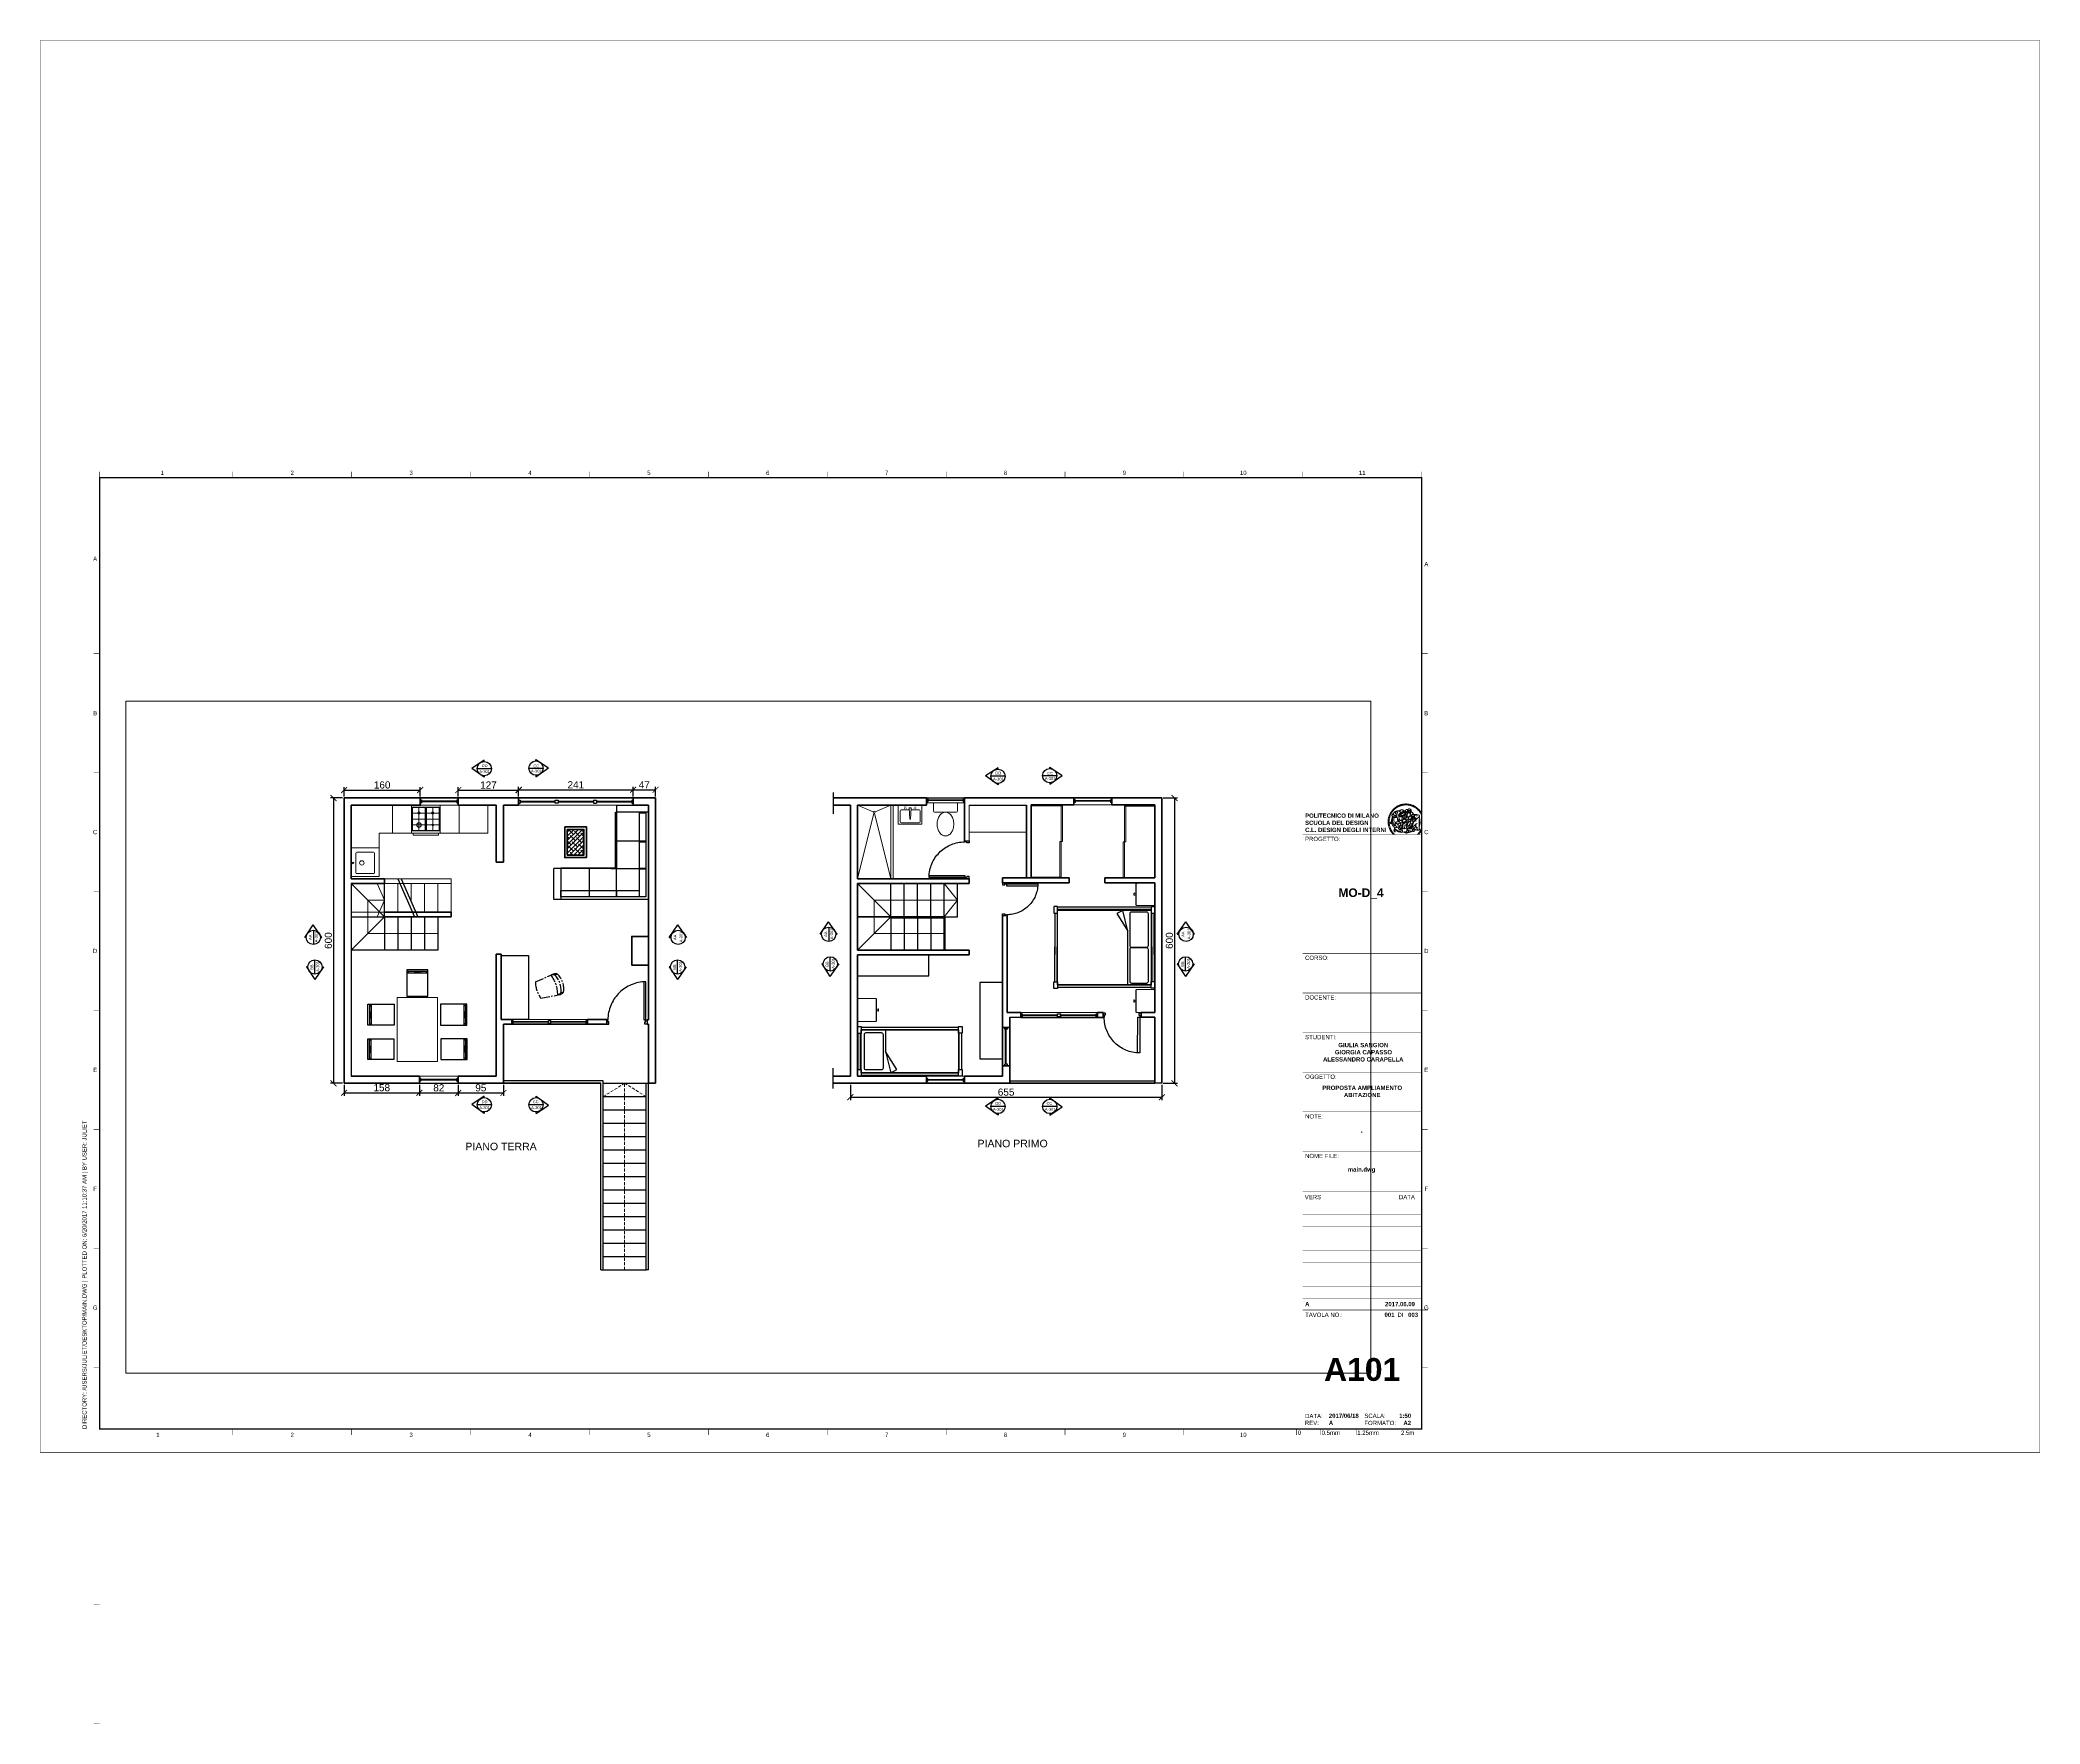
# Paper-space layout 'Layout1' of a CAD drawing. Header units: millimetres. Extents: x 0 to 841, y -114 to 594.
# The model-space entities are those that its viewports show. They can reach past a viewport. Long polylines and large blocks are cut down to what shows.
import ezdxf
from ezdxf.enums import TextEntityAlignment as Align

# ---------------------------------------------------------------- set-up
doc = ezdxf.new("R2010")
doc.units = ezdxf.units.MM
doc.set_wipeout_variables(frame=1)
doc.linetypes.add('CENTER2', pattern=[1.125, 0.75, -0.125, 0.125, -0.125])
doc.linetypes.add('HIDDEN', pattern=[0.375, 0.25, -0.125])
for name, color, linetype in [('A-ANNO-SCRN', 30, 'Continuous'), ('prospetti', 7, 'Continuous'), ('quote e robe', 3, 'Continuous'), ('SECT-SYMB', 6, 'Continuous'), ('struttura', 7, 'Continuous')]:
    doc.layers.add(name, color=color, linetype=linetype)
for name, color, linetype, lineweight in [('A-DOOR-FULL', 4, 'Continuous', 25), ('A-FLOR-OVHD', 3, 'HIDDEN', 18), ('A-FLOR-STRS', 4, 'Continuous', 25), ('A-FURN', 8, 'Continuous', 18), ('A-GLAZ-FULL', 4, 'Continuous', 25), ('A-WALL-FULL', 7, 'Continuous', 35), ('A-WALL-FULL-EXTR', 7, 'Continuous', 35), ('A-WALL-FULL-INTR', 7, 'Continuous', 35), ('G-ANNO-LOGO', 3, 'Continuous', 18), ('G-ANNO-TEXT', 3, 'Continuous', 18), ('G-ANNO-TTLB', 3, 'Continuous', 18), ('quote', 3, 'Continuous', 18)]:
    doc.layers.add(name, color=color, linetype=linetype, lineweight=lineweight)
doc.layers.add('G-ANNO-NPLT', color=210, linetype='Continuous', lineweight=18, plot=False)
doc.styles.add('ARIAL', font='Arial.ttf')
doc.styles.add('ARIAL-BOLD', font='Arial Bold.ttf')
doc.styles.add('E-ARIAL', font='Arial.ttf')
doc.styles.get("Standard").update_dxf_attribs({"font": 'Arial.ttf'})
doc.dimstyles.new('ISO-25', dxfattribs={"dimtxt": 3, "dimasz": 2.5, "dimexe": 1.25, "dimexo": 0.625, "dimtad": 1, "dimdec": 0, "dimtxsty": 'Standard', "dimblk": 'ARCHTICK', "dimblk1": 'ARCHTICK', "dimblk2": 'ARCHTICK', "dimcen": 2.5, "dimadec": 0, "dimazin": 0, "dimtfac": 1, "dimtdec": 0, "dimtmove": 0, "dimatfit": 3, "dimfxl": 1, "dimarcsym": 0})

# ---------------------------------------------------------------- blocks, each defined once
blk = doc.blocks.new('_ArchTick')
at = {"color": 0, "linetype": 'ByBlock', "const_width": 0.15}
blk.add_lwpolyline([(-0.5, -0.5), (0.5, 0.5)], dxfattribs=at)
blk = doc.blocks.new('*D10')
at = {"color": 0, "lineweight": -2, "transparency": 16777216}
for p, q in [((127.46, 275.33), (122.38, 275.33)), ((123.63, 275.33), (123.63, 155.33)), ((127.46, 155.33), (122.38, 155.33))]:
    blk.add_line(p, q, dxfattribs=at)
at = {"color": 0, "lineweight": -2, "transparency": 16777216, "xscale": 2.5, "yscale": 2.5, "zscale": 2.5}
for p, rotation in [((123.63, 275.33), 90), ((123.63, 155.33), 270)]:
    blk.add_blockref('_ArchTick', p, dxfattribs=dict(at, rotation=rotation))
at = {"color": 0, "transparency": 16777216, "insert": (121.48, 215.33), "char_height": 3, "attachment_point": 5, "rotation": 90}
blk.add_mtext('600', dxfattribs=at)
blk = doc.blocks.new('*D11')
at = {"color": 0, "lineweight": -2, "transparency": 16777216}
for p, q in [((128.09, 154.71), (128.09, 150.08)), ((159.77, 154.71), (159.77, 150.08)), ((128.09, 151.33), (159.77, 151.33))]:
    blk.add_line(p, q, dxfattribs=at)
at = {"color": 0, "lineweight": -2, "transparency": 16777216, "xscale": 2.5, "yscale": 2.5, "zscale": 2.5, "rotation": 180}
blk.add_blockref('_ArchTick', (128.09, 151.33), dxfattribs=at)
at = {"color": 0, "lineweight": -2, "transparency": 16777216, "xscale": 2.5, "yscale": 2.5, "zscale": 2.5}
blk.add_blockref('_ArchTick', (159.77, 151.33), dxfattribs=at)
at = {"color": 0, "transparency": 16777216, "insert": (143.93, 153.47), "char_height": 3, "attachment_point": 5}
blk.add_mtext('158', dxfattribs=at)
blk = doc.blocks.new('*D12')
at = {"color": 0, "lineweight": -2, "transparency": 16777216}
for p, q in [((159.77, 154.71), (159.77, 150.02)), ((176.09, 154.71), (176.09, 150.02)), ((159.77, 151.27), (176.09, 151.27))]:
    blk.add_line(p, q, dxfattribs=at)
at = {"color": 0, "lineweight": -2, "transparency": 16777216, "xscale": 2.5, "yscale": 2.5, "zscale": 2.5, "rotation": 180}
blk.add_blockref('_ArchTick', (159.77, 151.27), dxfattribs=at)
at = {"color": 0, "lineweight": -2, "transparency": 16777216, "xscale": 2.5, "yscale": 2.5, "zscale": 2.5}
blk.add_blockref('_ArchTick', (176.09, 151.27), dxfattribs=at)
at = {"color": 0, "transparency": 16777216, "insert": (167.93, 153.41), "char_height": 3, "attachment_point": 5}
blk.add_mtext('82', dxfattribs=at)
blk = doc.blocks.new('*D13')
at = {"color": 0, "lineweight": -2, "transparency": 16777216}
for p, q in [((176.09, 154.71), (176.09, 150.01)), ((195.09, 154.71), (195.09, 150.01)), ((176.09, 151.26), (195.09, 151.26))]:
    blk.add_line(p, q, dxfattribs=at)
at = {"color": 0, "lineweight": -2, "transparency": 16777216, "xscale": 2.5, "yscale": 2.5, "zscale": 2.5, "rotation": 180}
blk.add_blockref('_ArchTick', (176.09, 151.26), dxfattribs=at)
at = {"color": 0, "lineweight": -2, "transparency": 16777216, "xscale": 2.5, "yscale": 2.5, "zscale": 2.5}
blk.add_blockref('_ArchTick', (195.09, 151.26), dxfattribs=at)
at = {"color": 0, "transparency": 16777216, "insert": (185.59, 153.41), "char_height": 3, "attachment_point": 5}
blk.add_mtext('95', dxfattribs=at)
blk = doc.blocks.new('*D14')
at = {"color": 0, "lineweight": -2, "transparency": 16777216}
for p, q in [((128.09, 275.96), (128.09, 279.87)), ((128.09, 278.62), (160.09, 278.62)), ((160.09, 275.96), (160.09, 279.87))]:
    blk.add_line(p, q, dxfattribs=at)
at = {"color": 0, "lineweight": -2, "transparency": 16777216, "xscale": 2.5, "yscale": 2.5, "zscale": 2.5, "rotation": 180}
blk.add_blockref('_ArchTick', (128.09, 278.62), dxfattribs=at)
at = {"color": 0, "lineweight": -2, "transparency": 16777216, "xscale": 2.5, "yscale": 2.5, "zscale": 2.5}
blk.add_blockref('_ArchTick', (160.09, 278.62), dxfattribs=at)
at = {"color": 0, "transparency": 16777216, "insert": (144.09, 280.77), "char_height": 3, "attachment_point": 5}
blk.add_mtext('160', dxfattribs=at)
blk = doc.blocks.new('*D15')
at = {"color": 0, "lineweight": -2, "transparency": 16777216}
for p, q in [((176.09, 275.96), (176.09, 279.87)), ((176.09, 278.62), (201.51, 278.62)), ((201.51, 275.96), (201.51, 279.87))]:
    blk.add_line(p, q, dxfattribs=at)
at = {"color": 0, "lineweight": -2, "transparency": 16777216, "xscale": 2.5, "yscale": 2.5, "zscale": 2.5, "rotation": 180}
blk.add_blockref('_ArchTick', (176.09, 278.62), dxfattribs=at)
at = {"color": 0, "lineweight": -2, "transparency": 16777216, "xscale": 2.5, "yscale": 2.5, "zscale": 2.5}
blk.add_blockref('_ArchTick', (201.51, 278.62), dxfattribs=at)
at = {"color": 0, "transparency": 16777216, "insert": (188.8, 280.75), "char_height": 3, "attachment_point": 5}
blk.add_mtext('127', dxfattribs=at)
blk = doc.blocks.new('*D16')
at = {"color": 0, "lineweight": -2, "transparency": 16777216}
for p, q in [((201.51, 275.96), (201.51, 280)), ((201.51, 278.75), (249.64, 278.75)), ((249.64, 275.96), (249.64, 280))]:
    blk.add_line(p, q, dxfattribs=at)
at = {"color": 0, "lineweight": -2, "transparency": 16777216, "xscale": 2.5, "yscale": 2.5, "zscale": 2.5, "rotation": 180}
blk.add_blockref('_ArchTick', (201.51, 278.75), dxfattribs=at)
at = {"color": 0, "lineweight": -2, "transparency": 16777216, "xscale": 2.5, "yscale": 2.5, "zscale": 2.5}
blk.add_blockref('_ArchTick', (249.64, 278.75), dxfattribs=at)
at = {"color": 0, "transparency": 16777216, "insert": (225.57, 280.87), "char_height": 3, "attachment_point": 5}
blk.add_mtext('241', dxfattribs=at)
blk = doc.blocks.new('*D17')
at = {"color": 0, "lineweight": -2, "transparency": 16777216}
for p, q in [((249.64, 275.96), (249.64, 280)), ((249.64, 278.75), (259.09, 278.75)), ((259.09, 275.96), (259.09, 280))]:
    blk.add_line(p, q, dxfattribs=at)
at = {"color": 0, "lineweight": -2, "transparency": 16777216, "xscale": 2.5, "yscale": 2.5, "zscale": 2.5, "rotation": 180}
blk.add_blockref('_ArchTick', (249.64, 278.75), dxfattribs=at)
at = {"color": 0, "lineweight": -2, "transparency": 16777216, "xscale": 2.5, "yscale": 2.5, "zscale": 2.5}
blk.add_blockref('_ArchTick', (259.09, 278.75), dxfattribs=at)
at = {"color": 0, "transparency": 16777216, "insert": (254.36, 280.87), "char_height": 3, "attachment_point": 5}
blk.add_mtext('47', dxfattribs=at)
blk = doc.blocks.new('*D18')
at = {"color": 0, "lineweight": -2, "transparency": 16777216}
for p, q in [((472.65, 275.33), (478.61, 275.33)), ((477.36, 275.33), (477.36, 155.33)), ((472.65, 155.33), (478.61, 155.33))]:
    blk.add_line(p, q, dxfattribs=at)
at = {"color": 0, "lineweight": -2, "transparency": 16777216, "xscale": 2.5, "yscale": 2.5, "zscale": 2.5}
for p, rotation in [((477.36, 275.33), 90), ((477.36, 155.33), 270)]:
    blk.add_blockref('_ArchTick', p, dxfattribs=dict(at, rotation=rotation))
at = {"color": 0, "transparency": 16777216, "insert": (475.21, 215.33), "char_height": 3, "attachment_point": 5, "rotation": 90}
blk.add_mtext('600', dxfattribs=at)
blk = doc.blocks.new('*D19')
at = {"color": 0, "lineweight": -2, "transparency": 16777216}
for p, q in [((341.03, 154.71), (341.03, 148.21)), ((472.03, 154.71), (472.03, 148.21)), ((341.03, 149.46), (472.03, 149.46))]:
    blk.add_line(p, q, dxfattribs=at)
at = {"color": 0, "lineweight": -2, "transparency": 16777216, "xscale": 2.5, "yscale": 2.5, "zscale": 2.5, "rotation": 180}
blk.add_blockref('_ArchTick', (341.03, 149.46), dxfattribs=at)
at = {"color": 0, "lineweight": -2, "transparency": 16777216, "xscale": 2.5, "yscale": 2.5, "zscale": 2.5}
blk.add_blockref('_ArchTick', (472.03, 149.46), dxfattribs=at)
at = {"color": 0, "transparency": 16777216, "insert": (406.53, 151.61), "char_height": 3, "attachment_point": 5}
blk.add_mtext('655', dxfattribs=at)
blk = doc.blocks.new('logoPolimi')
for p, q in [((-2.37, 0.12), (-2.16, 0.11)), ((-2.37, 0.01), (-2.16, 0.01)), ((-2.36, 0.23), (-2.15, 0.21)), ((-2.35, 0.34), (-2.14, 0.31)), ((-2.33, 0.45), (-2.12, 0.41)), ((-2.3, 0.55), (-2.1, 0.51)), ((-2.28, 0.66), (-2.07, 0.6)), ((-2.24, 0.77), (-2.04, 0.7)), ((-2.2, 0.87), (-2.01, 0.79)), ((-2.16, 0.97), (-1.97, 0.89)), ((-2.11, 1.07), (-1.93, 0.98)), ((-2.06, 1.17), (-1.88, 1.07)), ((-2.01, 1.26), (-1.83, 1.15)), ((-1.94, 1.36), (-1.77, 1.24)), ((-1.88, 1.45), (-1.71, 1.32)), ((-1.84, 0.03), (-1.82, 0.35)), ((-1.81, 1.53), (-1.65, 1.4)), ((-1.74, 1.61), (-1.58, 1.47)), ((-1.73, 0.59), (-1.73, 0.59)), ((-1.73, 0.59), (-1.73, 0.59)), ((-1.66, 1.69), (-1.51, 1.54)), ((-1.65, 0.57), (-1.65, 0.57)), ((-1.59, 1.12), (-1.59, 1.12)), ((-1.58, 1.77), (-1.44, 1.61)), ((-1.51, 0.55), (-1.51, 0.55)), ((-1.51, 0.55), (-1.51, 0.55)), ((-1.49, 1.84), (-1.36, 1.68)), ((-1.41, 1.91), (-1.28, 1.74)), ((-1.32, 1.97), (-1.2, 1.8)), ((-1.31, 0.79), (-1.21, 0.75)), ((-1.21, 0.75), (-1.31, 0.79)), ((-1.21, 0.75), (-1.31, 0.79)), ((-1.22, 2.03), (-1.11, 1.85)), ((-1.21, 0.75), (-1.21, 0.75)), ((-1.21, 0.75), (-1.21, 0.75)), ((-1.19, 0.76), (-1.19, 0.76)), ((-1.19, 0.76), (-1.19, 0.76)), ((-1.17, 0.99), (-1.18, 0.99)), ((-1.18, 0.99), (-1.17, 0.99)), ((-1.16, 0.57), (-1.16, 0.57)), ((-1.16, 0.57), (-1.16, 0.57)), ((-1.13, 2.09), (-1.03, 1.9)), ((-1.1, 0.01), (-0.99, 0.06)), ((-0.99, 0.06), (-1.1, 0.01)), ((-0.99, 0.06), (-1.1, 0.01)), ((-1.03, 2.14), (-0.94, 1.95)), ((-0.99, 0.06), (-0.99, 0.06)), ((-0.99, 0.06), (-0.99, 0.06)), ((-0.97, 0.79), (-0.98, 0.79)), ((-0.89, 0.84), (-0.97, 0.79)), ((-0.97, 0.79), (-0.89, 0.84)), ((-0.96, 1.41), (-0.96, 1.41)), ((-0.96, 1.41), (-0.96, 1.41)), ((-0.93, 2.18), (-0.84, 1.99)), ((-0.89, 0.84), (-0.82, 0.87)), ((-0.82, 0.87), (-0.89, 0.84)), ((-0.89, 0.84), (-0.82, 0.87)), ((-0.88, 0.83), (-0.89, 0.84)), ((-0.85, 1.39), (-0.85, 1.39)), ((-0.85, 1.39), (-0.85, 1.39)), ((-0.84, 0.14), (-0.84, 0.14)), ((-0.83, 2.22), (-0.75, 2.03)), ((-0.77, 1.08), (-0.78, 1.08)), ((-0.78, 1.08), (-0.77, 1.08)), ((-0.61, 1.12), (-0.77, 1.08)), ((-0.77, 1.08), (-0.61, 1.12)), ((-0.77, 1.08), (-0.61, 1.12)), ((-0.75, 1.3), (-0.76, 1.29)), ((-0.76, 1.29), (-0.75, 1.3)), ((-0.72, 2.26), (-0.66, 2.06)), ((-0.65, 0.99), (-0.7, 0.96)), ((-0.69, 0.18), (-0.68, 0.18)), ((-0.66, 0.93), (-0.66, 0.93)), ((-0.66, 0.93), (-0.64, 0.93)), ((-0.66, 0.93), (-0.66, 0.93)), ((-0.66, 0.93), (-0.66, 0.93)), ((-0.63, 1.01), (-0.63, 1.01)), ((-0.63, 1.01), (-0.62, 1.01)), ((-0.63, 0.66), (-0.63, 0.66)), ((-0.61, 2.29), (-0.56, 2.09)), ((-0.6, 1.12), (-0.61, 1.12)), ((-0.61, 1.12), (-0.6, 1.12)), ((-0.61, 1.12), (-0.6, 1.12)), ((-0.61, 0.86), (-0.57, 0.85)), ((-0.57, 0.85), (-0.61, 0.86)), ((-0.61, 0.86), (-0.57, 0.85)), ((-0.53, 1.08), (-0.6, 1.12)), ((-0.6, 1.12), (-0.6, 1.11)), ((-0.6, 1.12), (-0.53, 1.08)), ((-0.57, 0.8), (-0.59, 0.8)), ((-0.57, 0.85), (-0.53, 0.84)), ((-0.57, 0.85), (-0.57, 0.85)), ((-0.57, 0.85), (-0.57, 0.85)), ((-0.57, 0.85), (-0.53, 0.84)), ((-0.56, 0.29), (-0.49, 0.48)), ((-0.56, 0.14), (-0.56, 0.29)), ((-0.5, 0.11), (-0.56, 0.14)), ((-0.53, 0.84), (-0.51, 0.84)), ((-0.53, 0.84), (-0.51, 0.84)), ((-0.53, 0.84), (-0.53, 0.84)), ((-0.51, 2.32), (-0.46, 2.11)), ((-0.51, 0.11), (-0.51, 0.11)), ((-0.51, 0.11), (-0.51, 0.11)), ((-0.34, 0.33), (-0.5, 0.11)), ((-0.49, 0.48), (-0.41, 0.55)), ((-0.42, 0.8), (-0.47, 0.79)), ((-0.42, 0.8), (-0.47, 0.79)), ((-0.47, 0.79), (-0.45, 0.76)), ((-0.47, 0.79), (-0.45, 0.76)), ((-0.45, 1.14), (-0.42, 1.11)), ((-0.42, 1.26), (-0.36, 1.22)), ((-0.41, 0.55), (-0.34, 0.49)), ((-0.4, 2.34), (-0.36, 2.13)), ((-0.4, 1.37), (-0.38, 1.38)), ((-0.39, 1.37), (-0.4, 1.37)), ((-0.35, 1.33), (-0.4, 1.37)), ((-0.39, 1.24), (-0.4, 1.23)), ((-0.38, 1.14), (-0.38, 1.14)), ((-0.34, 0.49), (-0.09, 0.48)), ((-0.16, 0.32), (-0.34, 0.33)), ((-0.14, 0.32), (-0.31, 0.34)), ((-0.29, 2.35), (-0.26, 2.14)), ((-0.28, 1.3), (-0.29, 1.3)), ((-0.28, 1.3), (-0.28, 1.3)), ((-0.18, 2.36), (-0.16, 2.15)), ((-0.16, 1.24), (-0.16, 1.25)), ((-0.16, 1.25), (-0.16, 1.25)), ((-0.16, 0.49), (-0.14, 0.64)), ((-0.06, 0.27), (-0.16, 0.32)), ((-0.1, 0.88), (-0.09, 0.87)), ((-0.08, 1.37), (-0.08, 1.38)), ((-0.08, 1.23), (-0.05, 1.21)), ((-0.05, 1.21), (-0.08, 1.23)), ((-0.08, 1.23), (-0.05, 1.21)), ((-0.07, 2.37), (-0.06, 2.16)), ((-0.03, 0.26), (-0.06, 0.27)), ((-0.05, 1.21), (-0.04, 1.21)), ((-0.04, 1.21), (-0.05, 1.21)), ((-0.04, 1.21), (-0.04, 1.21)), ((-0.04, 1.21), (-0.04, 1.21)), ((-0.04, 0.48), (-0.03, 0.26)), ((0.03, 1.15), (0.03, 1.15)), ((0.03, 0.66), (0.03, 0.67)), ((0.04, 2.37), (0.04, 2.16)), ((0.07, 0.58), (0.07, 0.57)), ((0.1, 1.18), (0.1, 1.18)), ((0.1, 0.84), (0.1, 0.84)), ((0.13, 1.32), (0.17, 1.19)), ((0.15, 2.36), (0.14, 2.16)), ((0.14, 0.71), (0.34, 0.65)), ((0.31, 0.56), (0.17, 0.63)), ((0.26, 2.36), (0.24, 2.15)), ((0.27, 1.61), (0.27, 1.61)), ((0.27, 1.61), (0.27, 1.61)), ((0.27, 1.61), (0.27, 1.61)), ((0.29, 1.29), (0.29, 1.29)), ((0.29, 1.29), (0.29, 1.29)), ((0.29, 1.29), (0.29, 1.29)), ((0.29, 1.29), (0.29, 1.29)), ((0.33, 0.49), (0.34, 0.49)), ((0.33, 0.03), (0.35, 0.03)), ((0.33, 0.03), (0.35, 0.03)), ((0.37, 2.34), (0.34, 2.13)), ((0.34, 0.65), (0.34, 0.64)), ((0.35, 0.03), (0.57, 0.06)), ((0.35, 0.03), (0.57, 0.06)), ((0.35, 0.03), (0.35, 0.03)), ((0.35, 0.03), (0.35, 0.03)), ((0.38, 1.36), (0.37, 1.35)), ((0.38, 0.34), (0.37, 0.34)), ((0.38, 0.34), (0.38, 0.34)), ((0.43, 0.67), (0.39, 0.64)), ((0.48, 2.32), (0.44, 2.12)), ((0.49, 1.05), (0.51, 1.13)), ((0.51, 1.13), (0.49, 1.05)), ((0.49, 1.05), (0.51, 1.13)), ((0.51, 1.31), (0.5, 1.29)), ((0.51, 1.13), (0.52, 1.23)), ((0.52, 1.23), (0.51, 1.23)), ((0.51, 1.23), (0.52, 1.23)), ((0.52, 1.23), (0.51, 1.13)), ((0.51, 1.13), (0.52, 1.23)), ((0.52, 1.24), (0.6, 1.37)), ((0.52, 1.23), (0.6, 1.36)), ((0.6, 1.36), (0.52, 1.23)), ((0.52, 1.23), (0.52, 1.23)), ((0.52, 1.23), (0.52, 1.24)), ((0.52, 1.23), (0.52, 1.23)), ((0.55, 1.07), (0.53, 1.06)), ((0.53, 1.04), (0.53, 1.06)), ((0.53, 1.05), (0.53, 1.04)), ((0.59, 2.3), (0.54, 2.09)), ((0.54, 0.3), (0.63, 0.32)), ((0.54, -0.08), (0.61, 0.06)), ((0.61, 0.06), (0.54, -0.08)), ((0.54, -0.08), (0.61, 0.06)), ((0.56, 0.19), (0.59, 0.21)), ((0.57, 1.07), (0.57, 1.07)), ((0.57, 1.07), (0.57, 1.07)), ((0.57, 1.07), (0.57, 1.07)), ((0.57, 1.07), (0.57, 1.07)), ((0.57, 1.07), (0.57, 1.07)), ((0.57, 1.07), (0.57, 1.07)), ((0.57, 1.07), (0.57, 1.07)), ((0.58, 0.3), (0.59, 0.29)), ((0.59, 0.78), (0.59, 0.79)), ((0.59, 0.79), (0.59, 0.79)), ((0.59, 0.79), (0.59, 0.79)), ((0.59, 0.79), (0.59, 0.78)), ((0.61, 0.06), (0.6, 0.07)), ((0.6, 0.07), (0.61, 0.06)), ((0.61, 0.06), (0.61, 0.07)), ((0.62, 0.21), (0.65, 0.22)), ((0.69, 2.27), (0.63, 2.07)), ((0.64, 1.37), (0.65, 1.37)), ((0.69, 0.86), (0.68, 0.86)), ((0.68, 0.86), (0.69, 0.86)), ((0.68, 0.76), (0.68, 0.76)), ((0.8, 2.23), (0.73, 2.03)), ((0.76, 0.26), (0.76, 0.26)), ((0.9, 2.19), (0.82, 2)), ((0.82, 0.35), (0.84, 0.36)), ((0.82, 0.35), (0.82, 0.35)), ((0.84, 0.36), (0.84, 0.37)), ((0.85, 0.34), (1.05, 0.35)), ((1, 2.15), (0.91, 1.96)), ((0.93, 1.05), (0.93, 1.05)), ((0.93, 1.05), (0.93, 1.05)), ((0.93, 1.05), (0.93, 1.04)), ((0.93, 1.05), (0.93, 1.05)), ((0.97, 0.66), (0.96, 0.66)), ((1.01, 0.97), (0.98, 0.96)), ((1.1, 2.1), (1, 1.91)), ((1.2, 2.04), (1.09, 1.86)), ((1.17, 0.96), (1.17, 0.95)), ((1.17, 0.95), (1.17, 0.95)), ((1.29, 1.99), (1.18, 1.81)), ((1.38, 1.92), (1.26, 1.75)), ((1.34, 0.37), (1.26, 0.04)), ((1.27, 0.37), (1.27, 0.38)), ((1.28, 0.95), (1.28, 0.95)), ((1.47, 1.86), (1.34, 1.69)), ((1.37, 0.73), (1.46, 0.81)), ((1.41, 0.4), (1.41, 0.41)), ((1.56, 1.79), (1.42, 1.63)), ((1.64, 1.71), (1.49, 1.56)), ((1.49, 0.9), (1.57, 0.92)), ((1.72, 1.63), (1.56, 1.49)), ((1.67, 0.6), (1.57, 0.53)), ((1.79, 1.55), (1.63, 1.41)), ((1.86, 1.47), (1.7, 1.34)), ((1.93, 1.38), (1.76, 1.26)), ((1.99, 1.29), (1.81, 1.17)), ((2.05, 1.19), (1.87, 1.09)), ((2.1, 1.1), (1.92, 1)), ((2.15, 1), (1.96, 0.91)), ((2.19, 0.9), (2, 0.82)), ((2.23, 0.79), (2.04, 0.72)), ((2.27, 0.69), (2.07, 0.63)), ((2.3, 0.58), (2.09, 0.53)), ((2.32, 0.47), (2.12, 0.43)), ((2.34, 0.37), (2.13, 0.33)), ((2.36, 0.26), (2.15, 0.23)), ((2.37, 0.15), (2.16, 0.13)), ((2.37, 0.04), (2.16, 0.03)), ((-2.37, -0.1), (-2.16, -0.09)), ((-2.36, -0.21), (-2.15, -0.19)), ((-2.35, -0.32), (-2.14, -0.29)), ((-2.33, -0.43), (-2.12, -0.39)), ((-2.31, -0.54), (-2.1, -0.49)), ((-2.28, -0.65), (-2.08, -0.59)), ((-2.25, -0.75), (-2.05, -0.69)), ((-2.21, -0.86), (-2.02, -0.78)), ((-2.17, -0.96), (-1.98, -0.87)), ((-2.12, -1.06), (-1.93, -0.96)), ((-2.07, -1.16), (-1.89, -1.05)), ((-2.04, -0.15), (-1.97, -0.2)), ((-2.01, -1.25), (-1.84, -1.14)), ((-1.95, -1.34), (-1.78, -1.22)), ((-1.89, -1.43), (-1.72, -1.31)), ((-1.82, -1.52), (-1.66, -1.38)), ((-1.75, -1.6), (-1.59, -1.46)), ((-1.67, -1.68), (-1.52, -1.53)), ((-1.58, -0.12), (-1.6, -0.18)), ((-1.6, -0.18), (-1.58, -0.28)), ((-1.57, -0.54), (-1.59, -0.54)), ((-1.59, -0.54), (-1.59, -0.54)), ((-1.59, -1.76), (-1.45, -1.6)), ((-1.56, -0.32), (-1.56, -0.31)), ((-1.56, -0.31), (-1.56, -0.31)), ((-1.53, -0.65), (-1.53, -0.65)), ((-1.53, -0.65), (-1.53, -0.65)), ((-1.51, -1.83), (-1.37, -1.67)), ((-1.48, -0.86), (-1.48, -0.85)), ((-1.42, -0.37), (-1.42, -0.37)), ((-1.42, -1.9), (-1.29, -1.73)), ((-1.38, -0.46), (-1.38, -0.46)), ((-1.33, -1.96), (-1.21, -1.79)), ((-1.31, -0.24), (-1.31, -0.23)), ((-1.31, -0.23), (-1.31, -0.24)), ((-1.24, -2.02), (-1.13, -1.84)), ((-1.23, -0.19), (-1.23, -0.19)), ((-1.23, -0.19), (-1.23, -0.19)), ((-1.23, -0.19), (-1.23, -0.19)), ((-1.23, -0.19), (-1.23, -0.19)), ((-1.14, -2.08), (-1.04, -1.89)), ((-1.04, -2.13), (-0.95, -1.94)), ((-1.01, -0.39), (-1.02, -0.39)), ((-1.02, -0.39), (-1.01, -0.39)), ((-1.02, -0.7), (-1.02, -0.7)), ((-1.02, -0.7), (-1.02, -0.7)), ((-1.02, -0.7), (-1.02, -0.7)), ((-0.94, -2.18), (-0.86, -1.98)), ((-0.84, -2.22), (-0.77, -2.02)), ((-0.79, -0.51), (-0.83, -0.58)), ((-0.83, -0.58), (-0.79, -0.51)), ((-0.83, -0.58), (-0.79, -0.51)), ((-0.78, -1.05), (-0.83, -0.94)), ((-0.83, -0.94), (-0.78, -1.05)), ((-0.83, -0.94), (-0.83, -0.94)), ((-0.83, -0.94), (-0.78, -1.05)), ((-0.82, -1.23), (-0.82, -1.23)), ((-0.82, -1.23), (-0.77, -1.23)), ((-0.77, -1.23), (-0.82, -1.23)), ((-0.82, -1.23), (-0.82, -1.23)), ((-0.77, -1.23), (-0.82, -1.23)), ((-0.75, -0.96), (-0.8, -0.89)), ((-0.8, -0.89), (-0.79, -0.92)), ((-0.79, -0.92), (-0.8, -0.89)), ((-0.8, -0.89), (-0.75, -0.96)), ((-0.79, -0.92), (-0.8, -0.89)), ((-0.8, -0.89), (-0.8, -0.89)), ((-0.8, -0.89), (-0.75, -0.96)), ((-0.79, -0.92), (-0.78, -0.95)), ((-0.78, -0.95), (-0.79, -0.92)), ((-0.78, -0.95), (-0.79, -0.92)), ((-0.77, -0.49), (-0.78, -0.48)), ((-0.78, -0.48), (-0.77, -0.49)), ((-0.78, -0.95), (-0.76, -1)), ((-0.76, -1), (-0.78, -0.95)), ((-0.76, -1), (-0.78, -0.95)), ((-0.71, -0.89), (-0.75, -0.87)), ((-0.75, -0.87), (-0.71, -0.89)), ((-0.75, -0.87), (-0.71, -0.89)), ((-0.72, -1.01), (-0.75, -0.96)), ((-0.75, -0.96), (-0.72, -1.01)), ((-0.75, -0.96), (-0.72, -1.01)), ((-0.74, -2.25), (-0.67, -2.05)), ((-0.64, -0.93), (-0.71, -0.89)), ((-0.71, -0.89), (-0.64, -0.93)), ((-0.71, -0.89), (-0.64, -0.93)), ((-0.66, -0.53), (-0.66, -0.53)), ((-0.66, -0.53), (-0.66, -0.53)), ((-0.66, -0.53), (-0.66, -0.53)), ((-0.63, -2.29), (-0.57, -2.08)), ((-0.52, -2.31), (-0.48, -2.11)), ((-0.39, -0.81), (-0.51, -0.69)), ((-0.51, -1.04), (-0.5, -1.04)), ((-0.48, -0.42), (-0.48, -0.42)), ((-0.48, -0.42), (-0.48, -0.42)), ((-0.48, -0.42), (-0.48, -0.42)), ((-0.42, -2.33), (-0.38, -2.13)), ((-0.41, -0.51), (-0.41, -0.51)), ((-0.38, -0.05), (-0.39, -0.12)), ((-0.39, -0.12), (-0.37, -0.1)), ((-0.35, -0.14), (-0.37, -0.08)), ((-0.37, -0.09), (-0.37, -0.09)), ((-0.33, -0.12), (-0.35, -0.14)), ((-0.32, -0.14), (-0.35, -0.14)), ((-0.35, -0.18), (-0.34, -0.22)), ((-0.34, -0.08), (-0.29, -0.16)), ((-0.34, -0.22), (-0.34, -0.22)), ((-0.27, -0.17), (-0.32, -0.14)), ((-0.31, -2.35), (-0.28, -2.14)), ((-0.25, -0.91), (-0.26, -0.9)), ((-0.26, -1.29), (0.1, -1.2)), ((0.1, -1.2), (-0.26, -1.29)), ((0.08, -1.4), (-0.26, -1.29)), ((-0.26, -1.29), (0.08, -1.4)), ((-0.26, -1.38), (-0.26, -1.29)), ((-0.26, -1.29), (-0.26, -1.29)), ((-0.26, -1.29), (-0.26, -1.38)), ((-0.26, -1.29), (0.08, -1.4)), ((-0.26, -1.29), (-0.26, -1.29)), ((0.08, -1.49), (-0.26, -1.38)), ((-0.26, -1.38), (0.09, -1.49)), ((-0.2, -2.36), (-0.18, -2.15)), ((-0.14, -0.15), (-0.16, -0.13)), ((-0.11, -0.04), (-0.12, -0.05)), ((-0.09, -2.37), (-0.08, -2.16)), ((-0.04, -0.41), (-0.01, -0.44)), ((-0.01, -0.44), (-0.04, -0.41)), ((-0.04, -0.41), (-0.01, -0.44)), ((0.03, -2.37), (0.02, -2.16)), ((0.07, -0.84), (0.07, -0.84)), ((0.07, -0.84), (0.07, -0.84)), ((0.1, -1.2), (0.08, -1.32)), ((0.08, -1.32), (0.13, -1.2)), ((0.08, -1.4), (0.72, -1.22)), ((0.72, -1.22), (0.08, -1.4)), ((0.08, -1.4), (0.72, -1.22)), ((0.72, -1.31), (0.08, -1.49)), ((0.08, -1.44), (0.08, -1.4)), ((0.08, -1.4), (0.08, -1.44)), ((0.08, -1.4), (0.08, -1.49)), ((0.08, -1.49), (0.08, -1.44)), ((0.08, -1.44), (0.08, -1.44)), ((0.08, -1.44), (0.08, -1.45)), ((0.08, -1.45), (0.08, -1.46)), ((0.08, -1.46), (0.08, -1.49)), ((0.1, -1.01), (0.09, -0.86)), ((0.1, -1.01), (0.09, -0.86)), ((0.09, -1.49), (0.72, -1.31)), ((0.1, -1.2), (0.12, -1.04)), ((0.12, -1.04), (0.1, -1.2)), ((0.13, -1.2), (0.1, -1.2)), ((0.1, -1.2), (0.13, -1.2)), ((0.13, -1.2), (0.1, -1.2)), ((0.1, -1.2), (0.1, -1.2)), ((0.11, -0.44), (0.11, -0.44)), ((0.11, -0.44), (0.11, -0.44)), ((0.12, -0.21), (0.12, -0.21)), ((0.12, -0.21), (0.12, -0.21)), ((0.12, -0.21), (0.12, -0.21)), ((0.12, -0.21), (0.12, -0.21)), ((0.12, -0.21), (0.12, -0.21)), ((0.12, -0.21), (0.12, -0.21)), ((0.12, -0.21), (0.12, -0.21)), ((0.12, -0.21), (0.12, -0.21)), ((0.12, -0.21), (0.12, -0.21)), ((0.12, -0.21), (0.12, -0.21)), ((0.12, -0.21), (0.12, -0.21)), ((0.12, -0.21), (0.12, -0.21)), ((0.12, -0.21), (0.12, -0.21)), ((0.12, -0.56), (0.14, -0.53)), ((0.14, -0.53), (0.12, -0.56)), ((0.12, -0.56), (0.14, -0.53)), ((0.12, -1.04), (0.12, -1.04)), ((0.12, -1.04), (0.12, -1.04)), ((0.12, -1.04), (0.12, -1.04)), ((0.14, -2.37), (0.12, -2.16)), ((0.21, -0.99), (0.13, -1.2)), ((0.13, -1.2), (0.21, -0.99)), ((0.36, -1.14), (0.13, -1.2)), ((0.13, -1.2), (0.26, -1.17)), ((0.14, -0.53), (0.16, -0.49)), ((0.16, -0.49), (0.14, -0.53)), ((0.14, -0.53), (0.16, -0.49)), ((0.16, -0.49), (0.16, -0.49)), ((0.16, -0.49), (0.16, -0.49)), ((0.28, -1.19), (0.21, -0.99)), ((0.21, -0.99), (0.31, -1.27)), ((0.25, -2.36), (0.22, -2.15)), ((0.24, -0.17), (0.24, -0.16)), ((0.24, -0.16), (0.24, -0.17)), ((0.25, -0.84), (0.25, -0.88)), ((0.25, -0.88), (0.25, -0.84)), ((0.25, -0.88), (0.25, -0.84)), ((0.25, -0.88), (0.29, -1.17)), ((0.26, -0.88), (0.25, -0.88)), ((0.31, -1.27), (0.25, -0.88)), ((0.26, -1.17), (0.28, -1.16)), ((0.28, -1.16), (0.36, -1.14)), ((0.29, -1.17), (0.28, -1.19)), ((0.35, -2.34), (0.32, -2.14)), ((0.36, -1.14), (0.72, -1.22)), ((0.72, -1.22), (0.36, -1.14)), ((0.46, -2.32), (0.42, -2.12)), ((0.49, -0.31), (0.49, -0.31)), ((0.49, -0.31), (0.49, -0.31)), ((0.5, -0.27), (0.5, -0.27)), ((0.51, -0.27), (0.51, -0.27)), ((0.57, -2.3), (0.52, -2.1)), ((0.68, -2.27), (0.62, -2.07)), ((0.78, -2.24), (0.71, -2.04)), ((0.72, -0.81), (0.75, -0.89)), ((0.72, -1.22), (0.72, -1.31)), ((0.72, -1.31), (0.72, -1.22)), ((0.74, -0.23), (0.74, -0.23)), ((0.74, -0.23), (0.75, -0.24)), ((0.75, -0.23), (0.75, -0.23)), ((0.89, -2.2), (0.81, -2)), ((0.86, -0.25), (0.82, -0.34)), ((0.87, -0.22), (0.86, -0.23)), ((0.87, -0.22), (0.86, -0.25)), ((0.99, -2.15), (0.9, -1.96)), ((0.96, -0.58), (0.96, -0.57)), ((1.09, -2.11), (0.99, -1.92)), ((1.05, -1.05), (1.04, -1.05)), ((1.19, -2.05), (1.08, -1.87)), ((1.28, -2), (1.17, -1.82)), ((1.37, -1.93), (1.25, -1.76)), ((1.31, -0.27), (1.3, -0.26)), ((1.3, -0.26), (1.3, -0.26)), ((1.3, -0.26), (1.3, -0.26)), ((1.3, -0.26), (1.31, -0.27)), ((1.3, -0.26), (1.3, -0.26)), ((1.46, -1.87), (1.33, -1.7)), ((1.54, -1.8), (1.41, -1.64)), ((1.63, -1.72), (1.48, -1.57)), ((1.71, -1.65), (1.55, -1.5)), ((1.78, -1.57), (1.62, -1.43)), ((1.85, -1.48), (1.69, -1.35)), ((1.92, -1.39), (1.75, -1.27)), ((1.98, -1.3), (1.81, -1.19)), ((2.04, -1.21), (1.86, -1.1)), ((2.09, -1.11), (1.91, -1.01)), ((2.14, -1.01), (1.95, -0.92)), ((2.19, -0.91), (1.99, -0.83)), ((2.23, -0.81), (2.03, -0.74)), ((2.26, -0.7), (2.06, -0.64)), ((2.29, -0.6), (2.09, -0.55)), ((2.32, -0.49), (2.11, -0.45)), ((2.34, -0.38), (2.13, -0.35)), ((2.35, -0.27), (2.15, -0.25)), ((2.37, -0.08), (2.16, -0.07)), ((2.36, -0.16), (2.16, -0.15))]:
    blk.add_line(p, q)
for points in [[(-1.9, 0.12), (-1.94, 0.02), (-2.05, -0.09), (-2.05, -0.09)], [(-1.86, 0.38), (-1.86, 0.38), (-1.87, 0.19), (-1.9, 0.12)], [(-1.76, 0.6), (-1.76, 0.6), (-1.84, 0.57), (-1.86, 0.38)], [(-1.86, -0.04), (-1.84, 0.02), (-1.84, 0.03), (-1.84, 0.03)], [(-1.82, 0.78), (-1.83, 0.8), (-1.85, 0.86), (-1.83, 0.88)], [(-1.82, 0.78), (-1.83, 0.8), (-1.85, 0.86), (-1.83, 0.88)], [(-1.83, 0.88), (-1.81, 0.9), (-1.76, 0.96), (-1.76, 0.96)], [(-1.83, 0.88), (-1.81, 0.9), (-1.76, 0.96), (-1.76, 0.96)], [(-1.76, 0.6), (-1.83, 0.7), (-1.78, 0.74), (-1.78, 0.74)], [(-1.78, 0.74), (-1.79, 0.74), (-1.83, 0.7), (-1.76, 0.6)], [(-1.78, 0.74), (-1.8, 0.76), (-1.81, 0.78), (-1.82, 0.78)], [(-1.78, 0.74), (-1.8, 0.76), (-1.81, 0.78), (-1.82, 0.78)], [(-1.82, 0.35), (-1.81, 0.5), (-1.73, 0.59), (-1.73, 0.59)], [(-1.82, -0.19), (-1.73, -0.07), (-1.75, 0.14), (-1.75, 0.3)], [(-1.75, 0.33), (-1.75, 0.17), (-1.73, -0.05), (-1.8, -0.17)], [(-1.78, 0.74), (-1.75, 0.72), (-1.72, 0.69), (-1.68, 0.7)], [(-1.68, 0.7), (-1.72, 0.69), (-1.75, 0.72), (-1.78, 0.74)], [(-1.68, 0.7), (-1.72, 0.69), (-1.75, 0.72), (-1.78, 0.74)], [(-1.78, 0.74), (-1.78, 0.74), (-1.78, 0.74), (-1.78, 0.74)], [(-1.76, 0.96), (-1.68, 1.1), (-1.59, 1.12), (-1.59, 1.12)], [(-1.76, 0.96), (-1.68, 1.1), (-1.6, 1.12), (-1.6, 1.12)], [(-1.73, 0.59), (-1.74, 0.59), (-1.75, 0.6), (-1.76, 0.6)], [(-1.73, 0.59), (-1.74, 0.59), (-1.75, 0.6), (-1.76, 0.6)], [(-1.75, 0.3), (-1.76, 0.47), (-1.65, 0.57), (-1.65, 0.57)], [(-1.65, 0.57), (-1.65, 0.57), (-1.76, 0.5), (-1.75, 0.33)], [(-1.65, 0.57), (-1.68, 0.58), (-1.7, 0.58), (-1.73, 0.59)], [(-1.65, 0.57), (-1.68, 0.58), (-1.7, 0.58), (-1.73, 0.59)], [(-1.5, 0.71), (-1.53, 0.74), (-1.61, 0.71), (-1.68, 0.7)], [(-1.68, 0.7), (-1.61, 0.71), (-1.53, 0.73), (-1.5, 0.71)], [(-1.5, 0.71), (-1.53, 0.73), (-1.61, 0.71), (-1.68, 0.7)], [(-1.51, 0.55), (-1.56, 0.56), (-1.61, 0.56), (-1.65, 0.57)], [(-1.65, 0.57), (-1.61, 0.56), (-1.56, 0.56), (-1.51, 0.55)], [(-1.51, 0.55), (-1.56, 0.56), (-1.61, 0.56), (-1.65, 0.57)], [(-1.59, 1.12), (-1.6, 1.06), (-1.61, 0.99), (-1.61, 0.97)], [(-1.61, 0.97), (-1.61, 0.99), (-1.6, 1.06), (-1.59, 1.12)], [(-1.61, 0.97), (-1.61, 0.99), (-1.6, 1.06), (-1.59, 1.12)], [(-1.61, 0.97), (-1.61, 0.95), (-1.56, 0.88), (-1.54, 0.87)], [(-1.54, 0.87), (-1.56, 0.88), (-1.61, 0.95), (-1.61, 0.97)], [(-1.54, 0.87), (-1.56, 0.88), (-1.61, 0.96), (-1.61, 0.97)], [(-1.59, 1.12), (-1.59, 1.13), (-1.59, 1.15), (-1.58, 1.16)], [(-1.59, 1.12), (-1.59, 1.13), (-1.59, 1.15), (-1.58, 1.16)], [(-1.58, 1.16), (-1.57, 1.21), (-1.52, 1.23), (-1.49, 1.25)], [(-1.58, 1.16), (-1.57, 1.21), (-1.52, 1.23), (-1.49, 1.25)], [(-1.58, 0.36), (-1.58, 0.48), (-1.51, 0.55), (-1.51, 0.55)], [(-1.51, 0.55), (-1.51, 0.55), (-1.58, 0.48), (-1.58, 0.36)], [(-1.51, 0.55), (-1.51, 0.55), (-1.58, 0.48), (-1.58, 0.36)], [(-1.55, 0.04), (-1.55, 0.08), (-1.58, 0.25), (-1.58, 0.36)], [(-1.58, 0.36), (-1.58, 0.25), (-1.55, 0.08), (-1.55, 0.04)], [(-1.58, 0.36), (-1.58, 0.25), (-1.55, 0.08), (-1.55, 0.04)], [(-1.58, -0.12), (-1.57, -0.06), (-1.55, 0.02), (-1.55, 0.04)], [(-1.55, 0.04), (-1.55, 0.02), (-1.57, -0.06), (-1.58, -0.12)], [(-1.55, 0.04), (-1.55, 0.02), (-1.56, -0.04), (-1.57, -0.1)], [(-1.54, 0.87), (-1.52, 0.85), (-1.47, 0.83), (-1.44, 0.83)], [(-1.44, 0.83), (-1.47, 0.83), (-1.52, 0.85), (-1.54, 0.87)], [(-1.45, 0.83), (-1.47, 0.83), (-1.52, 0.85), (-1.54, 0.87)], [(-1.51, 0.55), (-1.33, 0.54), (-1.16, 0.57), (-1.16, 0.57)], [(-1.16, 0.57), (-1.16, 0.57), (-1.33, 0.54), (-1.51, 0.55)], [(-1.16, 0.57), (-1.16, 0.57), (-1.33, 0.54), (-1.51, 0.55)], [(-1.5, 0.71), (-1.46, 0.68), (-1.4, 0.62), (-1.33, 0.66)], [(-1.33, 0.66), (-1.4, 0.62), (-1.46, 0.68), (-1.5, 0.71)], [(-1.33, 0.66), (-1.4, 0.62), (-1.46, 0.68), (-1.5, 0.71)], [(-1.49, 1.25), (-1.46, 1.26), (-1.42, 1.33), (-1.39, 1.36)], [(-1.49, 1.25), (-1.46, 1.27), (-1.43, 1.34), (-1.39, 1.36)], [(-1.31, 0.79), (-1.33, 0.79), (-1.42, 0.83), (-1.45, 0.83)], [(-1.44, 0.83), (-1.42, 0.83), (-1.33, 0.79), (-1.31, 0.79)], [(-1.31, 0.79), (-1.33, 0.79), (-1.42, 0.83), (-1.44, 0.83)], [(-1.35, 1.1), (-1.4, 1.17), (-1.36, 1.23), (-1.29, 1.31)], [(-1.29, 1.31), (-1.36, 1.23), (-1.4, 1.17), (-1.35, 1.1)], [(-1.35, 1.1), (-1.4, 1.17), (-1.36, 1.23), (-1.29, 1.31)], [(-1.39, 1.36), (-1.35, 1.38), (-1.26, 1.4), (-1.19, 1.41)], [(-1.39, 1.36), (-1.35, 1.38), (-1.26, 1.4), (-1.19, 1.41)], [(-1.18, 0.99), (-1.24, 0.97), (-1.3, 1.03), (-1.35, 1.1)], [(-1.35, 1.1), (-1.3, 1.03), (-1.24, 0.97), (-1.18, 0.99)], [(-1.18, 1), (-1.24, 0.97), (-1.3, 1.03), (-1.35, 1.1)], [(-1.33, 0.66), (-1.28, 0.7), (-1.23, 0.73), (-1.21, 0.75)], [(-1.21, 0.75), (-1.23, 0.73), (-1.28, 0.7), (-1.33, 0.66)], [(-1.21, 0.75), (-1.23, 0.73), (-1.28, 0.7), (-1.33, 0.66)], [(-1.29, 1.31), (-1.22, 1.39), (-1.01, 1.41), (-0.96, 1.41)], [(-0.96, 1.41), (-1.01, 1.41), (-1.22, 1.39), (-1.29, 1.31)], [(-1.29, 1.31), (-1.22, 1.39), (-1.01, 1.41), (-0.96, 1.41)], [(-1.24, -0.02), (-1.21, -0.01), (-1.1, 0.01), (-1.1, 0.01)], [(-1.1, 0.01), (-1.1, 0.01), (-1.21, -0.01), (-1.24, -0.02)], [(-1.1, 0.01), (-1.1, 0.01), (-1.21, -0.01), (-1.24, -0.02)], [(-1.21, 0.75), (-1.2, 0.75), (-1.19, 0.76), (-1.19, 0.76)], [(-1.19, 0.76), (-1.19, 0.76), (-1.2, 0.75), (-1.21, 0.75)], [(-1.19, 0.76), (-1.19, 0.76), (-1.2, 0.76), (-1.21, 0.75)], [(-1.19, 1.41), (-1.11, 1.43), (-0.97, 1.41), (-0.97, 1.41)], [(-1.19, 1.41), (-1.12, 1.43), (-0.98, 1.41), (-0.98, 1.41)], [(-1.19, 0.76), (-1.19, 0.77), (-1.18, 0.78), (-1.18, 0.79)], [(-1.18, 0.79), (-1.18, 0.78), (-1.19, 0.77), (-1.19, 0.76)], [(-1.19, 0.76), (-1.19, 0.77), (-1.19, 0.78), (-1.18, 0.79)], [(-1.18, 0.68), (-1.18, 0.68), (-1.19, 0.71), (-1.19, 0.76)], [(-1.19, 0.76), (-1.19, 0.71), (-1.18, 0.68), (-1.18, 0.68)], [(-1.18, 0.68), (-1.18, 0.68), (-1.19, 0.71), (-1.19, 0.76)], [(-1.18, 0.97), (-1.18, 0.97), (-1.18, 0.98), (-1.17, 0.99)], [(-1.17, 0.99), (-1.18, 0.98), (-1.18, 0.97), (-1.18, 0.97)], [(-1.18, 0.97), (-1.18, 0.97), (-1.18, 0.98), (-1.17, 0.99)], [(-1.18, 0.79), (-1.17, 0.86), (-1.18, 0.95), (-1.18, 0.97)], [(-1.18, 0.97), (-1.18, 0.95), (-1.17, 0.86), (-1.18, 0.79)], [(-1.18, 0.79), (-1.17, 0.86), (-1.18, 0.95), (-1.18, 0.97)], [(-1.16, 0.57), (-1.17, 0.6), (-1.18, 0.64), (-1.18, 0.68)], [(-1.18, 0.68), (-1.18, 0.64), (-1.17, 0.6), (-1.16, 0.57)], [(-1.16, 0.57), (-1.17, 0.6), (-1.18, 0.64), (-1.18, 0.68)], [(-1.17, 0.99), (-1.17, 1.03), (-1.16, 1.09), (-1.14, 1.13)], [(-1.09, 0.42), (-1.1, 0.44), (-1.14, 0.48), (-1.16, 0.57)], [(-1.16, 0.57), (-1.14, 0.48), (-1.1, 0.44), (-1.09, 0.42)], [(-1.09, 0.42), (-1.1, 0.44), (-1.14, 0.48), (-1.16, 0.57)], [(-1.14, 1.13), (-1.12, 1.18), (-1.05, 1.31), (-1.05, 1.31)], [(-1.12, 0.46), (-1.12, 0.46), (-1.13, 0.38), (-1.11, 0.26)], [(-1.11, 0.26), (-1.08, 0.14), (-1.05, 0.03), (-1.05, 0.03)], [(-1.02, 0.32), (-1.02, 0.32), (-1.08, 0.4), (-1.09, 0.42)], [(-1.09, 0.42), (-1.08, 0.4), (-1.02, 0.32), (-1.02, 0.32)], [(-1.02, 0.32), (-1.02, 0.32), (-1.08, 0.4), (-1.09, 0.42)], [(-0.98, 0.2), (-0.98, 0.21), (-1.02, 0.32), (-1.02, 0.32)], [(-1.02, 0.32), (-1.02, 0.32), (-0.98, 0.21), (-0.98, 0.2)], [(-0.98, 0.2), (-0.98, 0.21), (-1.02, 0.32), (-1.02, 0.32)], [(-1.01, 0.12), (-1, 0.16), (-0.98, 0.19), (-0.98, 0.2)], [(-0.98, 0.2), (-0.98, 0.19), (-1, 0.16), (-1.01, 0.12)], [(-1.01, 0.12), (-1, 0.16), (-0.98, 0.19), (-0.98, 0.2)], [(-0.99, 0.06), (-1, 0.07), (-1.01, 0.1), (-1.01, 0.12)], [(-1.01, 0.12), (-1.01, 0.1), (-1, 0.07), (-0.99, 0.06)], [(-0.99, 0.06), (-1, 0.07), (-1.01, 0.1), (-1.01, 0.12)], [(-0.99, 0.06), (-0.99, 0.06), (-0.99, 0.06), (-0.98, 0.05)], [(-0.98, 0.05), (-0.99, 0.06), (-0.99, 0.06), (-0.99, 0.06)], [(-0.99, 0.05), (-0.99, 0.06), (-0.99, 0.06), (-0.99, 0.06)], [(-0.95, 0.02), (-0.96, 0.03), (-0.97, 0.04), (-0.99, 0.05)], [(-0.98, 1.41), (-0.98, 1.41), (-0.97, 1.41), (-0.96, 1.41)], [(-0.98, 0.81), (-0.94, 0.85), (-0.92, 0.93), (-0.91, 0.97)], [(-0.91, 0.97), (-0.92, 0.93), (-0.94, 0.85), (-0.98, 0.81)], [(-0.91, 0.97), (-0.92, 0.93), (-0.94, 0.85), (-0.98, 0.81)], [(-0.98, 0.79), (-0.98, 0.81), (-0.98, 0.81), (-0.98, 0.81)], [(-0.98, 0.81), (-0.98, 0.81), (-0.98, 0.81), (-0.98, 0.79)], [(-0.98, 0.81), (-0.98, 0.81), (-0.98, 0.81), (-0.98, 0.79)], [(-0.98, 0.79), (-0.98, 0.79), (-0.98, 0.78), (-0.97, 0.77)], [(-0.98, 0.79), (-0.98, 0.79), (-0.98, 0.78), (-0.97, 0.77)], [(-0.98, 0.05), (-0.97, 0.04), (-0.96, 0.03), (-0.95, 0.02)], [(-0.95, 0.02), (-0.96, 0.03), (-0.97, 0.04), (-0.98, 0.05)], [(-0.97, 1.41), (-0.97, 1.41), (-0.97, 1.41), (-0.96, 1.41)], [(-0.97, 0.77), (-0.96, 0.74), (-0.91, 0.64), (-0.91, 0.57)], [(-0.97, 0.77), (-0.96, 0.74), (-0.91, 0.64), (-0.91, 0.57)], [(-0.96, 1.41), (-0.94, 1.41), (-0.9, 1.41), (-0.85, 1.39)], [(-0.96, 1.41), (-0.94, 1.41), (-0.9, 1.41), (-0.85, 1.39)], [(-0.95, 0.02), (-0.94, 0.01), (-0.92, 0.01), (-0.9, 0.01)], [(-0.9, 0.01), (-0.92, 0.01), (-0.94, 0.01), (-0.95, 0.02)], [(-0.91, 0.01), (-0.92, 0.01), (-0.94, 0.01), (-0.95, 0.02)], [(-0.91, 0.97), (-0.89, 1), (-0.87, 1.01), (-0.84, 1.02)], [(-0.84, 1.02), (-0.87, 1.01), (-0.89, 1), (-0.91, 0.97)], [(-0.84, 1.02), (-0.87, 1.01), (-0.89, 1.01), (-0.91, 0.97)], [(-0.91, 0.57), (-0.91, 0.5), (-0.9, 0.43), (-0.88, 0.37)], [(-0.91, 0.57), (-0.91, 0.5), (-0.9, 0.43), (-0.88, 0.37)], [(-0.87, 0.03), (-0.87, 0.03), (-0.89, 0.01), (-0.91, 0.01)], [(-0.9, 0.01), (-0.89, 0.01), (-0.87, 0.03), (-0.87, 0.03)], [(-0.87, 0.03), (-0.87, 0.03), (-0.89, 0.01), (-0.9, 0.01)], [(-0.88, 0.84), (-0.88, 0.84), (-0.89, 0.79), (-0.88, 0.77)], [(-0.88, 0.77), (-0.89, 0.79), (-0.88, 0.83), (-0.88, 0.83)], [(-0.74, 0.66), (-0.85, 0.67), (-0.88, 0.77), (-0.88, 0.77)], [(-0.88, 0.77), (-0.88, 0.77), (-0.85, 0.67), (-0.74, 0.66)], [(-0.88, 0.37), (-0.86, 0.32), (-0.83, 0.25), (-0.82, 0.25)], [(-0.88, 0.37), (-0.86, 0.32), (-0.83, 0.25), (-0.82, 0.25)], [(-0.87, 0.03), (-0.86, 0.03), (-0.86, 0.05), (-0.86, 0.06)], [(-0.86, 0.06), (-0.86, 0.05), (-0.86, 0.03), (-0.87, 0.03)], [(-0.86, 0.06), (-0.86, 0.05), (-0.86, 0.03), (-0.87, 0.03)], [(-0.85, 1.39), (-0.86, 1.42), (-0.8, 1.45), (-0.8, 1.46)], [(-0.85, 1.39), (-0.86, 1.42), (-0.83, 1.44), (-0.82, 1.45)], [(-0.86, 0.06), (-0.86, 0.07), (-0.86, 0.1), (-0.85, 0.11)], [(-0.85, 0.11), (-0.86, 0.1), (-0.86, 0.07), (-0.86, 0.06)], [(-0.85, 0.11), (-0.86, 0.1), (-0.86, 0.07), (-0.86, 0.06)], [(-0.81, 1.36), (-0.83, 1.37), (-0.84, 1.38), (-0.85, 1.39)], [(-0.85, 1.39), (-0.84, 1.38), (-0.83, 1.37), (-0.81, 1.36)], [(-0.85, 1.39), (-0.84, 1.38), (-0.83, 1.37), (-0.81, 1.36)], [(-0.85, 0.11), (-0.85, 0.12), (-0.84, 0.14), (-0.84, 0.14)], [(-0.84, 0.14), (-0.84, 0.14), (-0.85, 0.12), (-0.85, 0.11)], [(-0.84, 0.14), (-0.84, 0.14), (-0.85, 0.12), (-0.85, 0.11)], [(-0.84, 1.02), (-0.83, 1.03), (-0.81, 1.05), (-0.78, 1.08)], [(-0.78, 1.08), (-0.81, 1.05), (-0.83, 1.03), (-0.84, 1.02)], [(-0.78, 1.08), (-0.81, 1.05), (-0.83, 1.03), (-0.84, 1.02)], [(-0.84, 0.14), (-0.83, 0.15), (-0.81, 0.16), (-0.81, 0.16)], [(-0.81, 0.16), (-0.81, 0.16), (-0.83, 0.15), (-0.84, 0.14)], [(-0.81, 0.16), (-0.81, 0.16), (-0.84, 0.15), (-0.84, 0.14)], [(-0.84, 0.15), (-0.84, 0.15), (-0.84, 0.15), (-0.84, 0.14)], [(-0.84, 0.14), (-0.84, 0.14), (-0.84, 0.14), (-0.84, 0.14)], [(-0.84, 0.14), (-0.84, 0.14), (-0.84, 0.14), (-0.84, 0.14)], [(-0.84, 0.14), (-0.84, 0.14), (-0.84, 0.14), (-0.84, 0.14)], [(-0.82, 1.45), (-0.82, 1.45), (-0.8, 1.45), (-0.8, 1.45)], [(-0.82, 0.87), (-0.82, 0.87), (-0.72, 0.91), (-0.66, 0.93)], [(-0.66, 0.93), (-0.72, 0.91), (-0.82, 0.87), (-0.82, 0.87)], [(-0.82, 0.87), (-0.82, 0.87), (-0.72, 0.91), (-0.66, 0.93)], [(-0.82, 0.25), (-0.8, 0.25), (-0.77, 0.24), (-0.77, 0.23)], [(-0.82, 0.25), (-0.8, 0.25), (-0.78, 0.24), (-0.77, 0.23)], [(-0.76, 1.29), (-0.77, 1.32), (-0.79, 1.34), (-0.81, 1.36)], [(-0.81, 1.36), (-0.79, 1.34), (-0.77, 1.32), (-0.76, 1.29)], [(-0.81, 1.36), (-0.79, 1.34), (-0.77, 1.32), (-0.76, 1.3)], [(-0.81, 0.16), (-0.8, 0.17), (-0.8, 0.17), (-0.79, 0.18)], [(-0.79, 0.18), (-0.8, 0.17), (-0.8, 0.17), (-0.81, 0.16)], [(-0.79, 0.18), (-0.8, 0.17), (-0.8, 0.17), (-0.81, 0.16)], [(-0.8, 1.46), (-0.8, 1.49), (-0.69, 1.51), (-0.69, 1.51)], [(-0.8, 1.46), (-0.8, 1.49), (-0.75, 1.49), (-0.75, 1.49)], [(-0.8, 1.45), (-0.8, 1.45), (-0.8, 1.46), (-0.8, 1.46)], [(-0.79, 0.18), (-0.78, 0.18), (-0.77, 0.16), (-0.77, 0.16)], [(-0.77, 0.16), (-0.77, 0.16), (-0.78, 0.18), (-0.79, 0.18)], [(-0.77, 0.16), (-0.77, 0.16), (-0.78, 0.18), (-0.79, 0.18)], [(-0.78, 1.08), (-0.77, 1.1), (-0.76, 1.13), (-0.75, 1.16)], [(-0.75, 1.16), (-0.76, 1.13), (-0.77, 1.1), (-0.78, 1.08)], [(-0.75, 1.16), (-0.76, 1.13), (-0.77, 1.1), (-0.78, 1.08)], [(-0.77, 0.23), (-0.76, 0.22), (-0.72, 0.2), (-0.71, 0.2)], [(-0.77, 0.23), (-0.76, 0.22), (-0.72, 0.2), (-0.71, 0.2)], [(-0.77, 0.16), (-0.77, 0.16), (-0.74, 0.16), (-0.7, 0.17)], [(-0.7, 0.17), (-0.74, 0.16), (-0.77, 0.16), (-0.77, 0.16)], [(-0.7, 0.17), (-0.74, 0.16), (-0.77, 0.16), (-0.77, 0.16)], [(-0.76, 1.3), (-0.74, 1.25), (-0.73, 1.2), (-0.75, 1.16)], [(-0.75, 1.16), (-0.73, 1.2), (-0.74, 1.25), (-0.76, 1.29)], [(-0.76, 1.29), (-0.74, 1.25), (-0.73, 1.2), (-0.75, 1.16)], [(-0.75, 1.49), (-0.75, 1.52), (-0.69, 1.51), (-0.69, 1.51)], [(-0.7, 1.26), (-0.7, 1.28), (-0.73, 1.28), (-0.75, 1.3)], [(-0.75, 1.3), (-0.73, 1.28), (-0.7, 1.28), (-0.7, 1.26)], [(-0.71, 1.24), (-0.72, 1.25), (-0.73, 1.27), (-0.75, 1.28)], [(-0.63, 0.66), (-0.63, 0.66), (-0.73, 0.66), (-0.74, 0.66)], [(-0.74, 0.66), (-0.73, 0.66), (-0.63, 0.66), (-0.63, 0.66)], [(-0.65, 1.23), (-0.67, 1.24), (-0.71, 1.23), (-0.71, 1.24)], [(-0.71, 0.2), (-0.7, 0.2), (-0.69, 0.19), (-0.69, 0.18)], [(-0.71, 0.2), (-0.7, 0.2), (-0.69, 0.19), (-0.69, 0.18)], [(-0.65, 1.23), (-0.67, 1.24), (-0.7, 1.25), (-0.7, 1.26)], [(-0.7, 1.26), (-0.7, 1.25), (-0.67, 1.24), (-0.65, 1.23)], [(-0.7, 0.17), (-0.69, 0.17), (-0.68, 0.18), (-0.69, 0.18)], [(-0.69, 0.18), (-0.68, 0.18), (-0.69, 0.17), (-0.7, 0.17)], [(-0.69, 0.18), (-0.68, 0.18), (-0.69, 0.17), (-0.7, 0.17)], [(-0.69, 1.51), (-0.69, 1.59), (-0.51, 1.55), (-0.51, 1.55)], [(-0.69, 1.51), (-0.66, 1.55), (-0.66, 1.55), (-0.66, 1.55)], [(-0.66, 0.67), (-0.69, 0.69), (-0.68, 0.72), (-0.68, 0.76)], [(-0.68, 0.76), (-0.68, 0.72), (-0.69, 0.69), (-0.66, 0.67)], [(-0.66, 0.68), (-0.69, 0.69), (-0.68, 0.72), (-0.68, 0.76)], [(-0.68, 0.76), (-0.68, 0.79), (-0.67, 0.82), (-0.66, 0.83)], [(-0.66, 0.83), (-0.67, 0.82), (-0.68, 0.79), (-0.68, 0.76)], [(-0.68, 0.76), (-0.68, 0.79), (-0.67, 0.82), (-0.66, 0.83)], [(-0.68, 0.18), (-0.68, 0.18), (-0.56, 0.15), (-0.51, 0.11)], [(-0.68, 0.18), (-0.68, 0.18), (-0.56, 0.15), (-0.51, 0.11)], [(-0.66, 1.55), (-0.63, 1.57), (-0.51, 1.55), (-0.51, 1.55)], [(-0.62, 0.95), (-0.63, 0.95), (-0.64, 0.94), (-0.66, 0.93)], [(-0.66, 0.93), (-0.64, 0.94), (-0.63, 0.95), (-0.62, 0.95)], [(-0.66, 0.83), (-0.65, 0.85), (-0.61, 0.86), (-0.61, 0.86)], [(-0.61, 0.86), (-0.61, 0.86), (-0.65, 0.84), (-0.66, 0.83)], [(-0.66, 0.83), (-0.65, 0.84), (-0.61, 0.86), (-0.61, 0.86)], [(-0.63, 0.66), (-0.64, 0.67), (-0.65, 0.67), (-0.66, 0.68)], [(-0.63, 0.66), (-0.64, 0.67), (-0.65, 0.67), (-0.66, 0.67)], [(-0.66, 0.67), (-0.65, 0.67), (-0.64, 0.67), (-0.63, 0.66)], [(-0.59, 1.24), (-0.6, 1.23), (-0.63, 1.22), (-0.65, 1.23)], [(-0.65, 1.23), (-0.63, 1.22), (-0.6, 1.23), (-0.59, 1.24)], [(-0.56, 1.24), (-0.56, 1.24), (-0.63, 1.22), (-0.65, 1.23)], [(-0.63, 1.01), (-0.63, 1.01), (-0.64, 1), (-0.65, 0.99)], [(-0.64, 0.93), (-0.64, 0.93), (-0.58, 0.88), (-0.57, 0.85)], [(-0.64, 0.93), (-0.64, 0.93), (-0.58, 0.88), (-0.57, 0.85)], [(-0.6, 1.11), (-0.6, 1.11), (-0.59, 1.05), (-0.63, 1.01)], [(-0.6, 1.11), (-0.6, 1.11), (-0.59, 1.05), (-0.63, 1.01)], [(-0.5, 0.65), (-0.55, 0.61), (-0.6, 0.64), (-0.63, 0.66)], [(-0.5, 0.65), (-0.55, 0.61), (-0.6, 0.64), (-0.63, 0.66)], [(-0.62, 1.01), (-0.62, 1.01), (-0.62, 0.97), (-0.62, 0.95)], [(-0.62, 0.95), (-0.62, 0.97), (-0.62, 1.01), (-0.62, 1.01)], [(-0.56, 1.24), (-0.56, 1.24), (-0.57, 1.25), (-0.59, 1.24)], [(-0.59, 1.24), (-0.57, 1.25), (-0.56, 1.24), (-0.56, 1.24)], [(-0.41, 0.55), (-0.41, 0.55), (-0.59, 0.44), (-0.56, 0.15)], [(-0.52, 0.81), (-0.53, 0.8), (-0.56, 0.79), (-0.57, 0.8)], [(-0.57, 0.01), (-0.57, 0.01), (-0.38, -0.06), (-0.35, -0.15)], [(-0.49, 1.27), (-0.5, 1.26), (-0.53, 1.24), (-0.56, 1.24)], [(-0.52, 1.26), (-0.53, 1.26), (-0.54, 1.22), (-0.56, 1.24)], [(-0.56, 1.24), (-0.54, 1.22), (-0.53, 1.26), (-0.52, 1.26)], [(-0.47, 1.06), (-0.49, 1.06), (-0.53, 1.08), (-0.53, 1.08)], [(-0.53, 1.08), (-0.53, 1.08), (-0.49, 1.06), (-0.47, 1.06)], [(-0.53, 0.84), (-0.53, 0.84), (-0.52, 0.81), (-0.52, 0.81)], [(-0.49, 1.27), (-0.5, 1.26), (-0.51, 1.26), (-0.52, 1.26)], [(-0.52, 1.26), (-0.51, 1.26), (-0.5, 1.26), (-0.49, 1.27)], [(-0.51, 0.12), (-0.51, 0.12), (-0.52, 0.19), (-0.49, 0.21)], [(-0.51, 0.19), (-0.51, 0.18), (-0.52, 0.15), (-0.51, 0.14)], [(-0.51, 1.55), (-0.43, 1.57), (-0.43, 1.53), (-0.43, 1.53)], [(-0.51, 1.55), (-0.43, 1.57), (-0.35, 1.51), (-0.35, 1.51)], [(-0.51, 0.84), (-0.51, 0.84), (-0.46, 0.83), (-0.45, 0.83)], [(-0.51, 0.84), (-0.51, 0.84), (-0.46, 0.83), (-0.45, 0.83)], [(-0.42, 0.27), (-0.43, 0.27), (-0.5, 0.2), (-0.51, 0.19)], [(-0.51, 0.14), (-0.51, 0.13), (-0.47, 0.05), (-0.47, 0.04)], [(-0.51, 0.11), (-0.51, 0.11), (-0.51, 0.11), (-0.51, 0.11)], [(-0.51, 0.11), (-0.51, 0.11), (-0.47, 0.1), (-0.46, 0.04)], [(-0.51, 0.11), (-0.51, 0.11), (-0.51, 0.11), (-0.51, 0.11)], [(-0.51, 0.11), (-0.5, 0.11), (-0.5, 0.1), (-0.49, 0.1)], [(-0.47, 0.71), (-0.46, 0.66), (-0.5, 0.65), (-0.5, 0.65)], [(-0.47, 0.71), (-0.46, 0.66), (-0.5, 0.65), (-0.5, 0.65)], [(-0.44, 1.3), (-0.45, 1.3), (-0.47, 1.28), (-0.49, 1.27)], [(-0.49, 1.27), (-0.47, 1.28), (-0.45, 1.3), (-0.44, 1.3)], [(-0.44, 1.3), (-0.45, 1.3), (-0.47, 1.28), (-0.49, 1.27)], [(-0.49, 0.21), (-0.48, 0.21), (-0.47, 0.22), (-0.47, 0.23)], [(-0.49, 0.21), (-0.49, 0.21), (-0.49, 0.21), (-0.49, 0.21)], [(-0.37, -0.09), (-0.37, -0.07), (-0.49, 0.1), (-0.49, 0.1)], [(-0.46, 1.08), (-0.46, 1.07), (-0.46, 1.06), (-0.47, 1.06)], [(-0.47, 1.06), (-0.46, 1.06), (-0.46, 1.07), (-0.46, 1.08)], [(-0.45, 0.76), (-0.44, 0.74), (-0.47, 0.71), (-0.47, 0.71)], [(-0.45, 0.76), (-0.44, 0.74), (-0.47, 0.71), (-0.47, 0.71)], [(-0.47, 0.23), (-0.46, 0.24), (-0.44, 0.27), (-0.42, 0.27)], [(-0.47, 0.04), (-0.47, 0.03), (-0.44, 0.02), (-0.44, 0.01)], [(-0.44, 1.1), (-0.45, 1.1), (-0.46, 1.08), (-0.46, 1.08)], [(-0.46, 1.08), (-0.46, 1.09), (-0.45, 1.1), (-0.44, 1.1)], [(-0.46, 0.04), (-0.46, 0.03), (-0.45, 0.03), (-0.44, 0.02)], [(-0.45, 0.83), (-0.44, 0.83), (-0.39, 0.82), (-0.39, 0.82)], [(-0.45, 0.83), (-0.44, 0.83), (-0.39, 0.82), (-0.39, 0.82)], [(-0.36, 0.68), (-0.36, 0.66), (-0.45, 0.58), (-0.41, 0.55)], [(-0.41, 0.55), (-0.45, 0.58), (-0.4, 0.62), (-0.39, 0.62)], [(-0.41, 1.32), (-0.42, 1.3), (-0.43, 1.3), (-0.44, 1.3)], [(-0.44, 1.3), (-0.43, 1.3), (-0.42, 1.3), (-0.41, 1.32)], [(-0.41, 1.32), (-0.42, 1.3), (-0.43, 1.3), (-0.44, 1.3)], [(-0.42, 1.11), (-0.42, 1.11), (-0.44, 1.1), (-0.44, 1.1)], [(-0.44, 1.1), (-0.44, 1.1), (-0.42, 1.11), (-0.42, 1.11)], [(-0.44, 0.02), (-0.43, 0.01), (-0.44, 0.01), (-0.43, 0)], [(-0.44, 0.01), (-0.43, 0), (-0.43, -0.02), (-0.38, -0.05)], [(-0.43, 1.53), (-0.37, 1.53), (-0.35, 1.5), (-0.35, 1.5)], [(-0.4, 1.12), (-0.4, 1.11), (-0.42, 1.11), (-0.42, 1.11)], [(-0.42, 1.11), (-0.42, 1.11), (-0.4, 1.11), (-0.4, 1.12)], [(-0.39, 0.82), (-0.39, 0.81), (-0.42, 0.8), (-0.42, 0.8)], [(-0.39, 0.82), (-0.39, 0.81), (-0.42, 0.8), (-0.42, 0.8)], [(-0.35, 0.32), (-0.36, 0.31), (-0.41, 0.28), (-0.42, 0.27)], [(-0.42, 0.27), (-0.41, 0.27), (-0.39, 0.28), (-0.38, 0.3)], [(-0.4, 1.37), (-0.4, 1.37), (-0.39, 1.33), (-0.41, 1.32)], [(-0.41, 1.32), (-0.39, 1.33), (-0.4, 1.37), (-0.4, 1.37)], [(-0.4, 1.37), (-0.4, 1.37), (-0.39, 1.33), (-0.41, 1.32)], [(-0.34, 0.49), (-0.35, 0.51), (-0.36, 0.52), (-0.41, 0.55)], [(-0.41, 0.55), (-0.36, 0.52), (-0.35, 0.51), (-0.34, 0.49)], [(-0.38, 1.14), (-0.38, 1.14), (-0.39, 1.12), (-0.4, 1.12)], [(-0.4, 1.12), (-0.39, 1.12), (-0.38, 1.14), (-0.38, 1.14)], [(-0.37, 1.36), (-0.38, 1.36), (-0.38, 1.35), (-0.39, 1.37)], [(-0.39, 0.63), (-0.39, 0.64), (-0.38, 0.65), (-0.36, 0.67)], [(-0.39, 0.62), (-0.38, 0.63), (-0.39, 0.63), (-0.39, 0.63)], [(-0.38, 1.38), (-0.38, 1.38), (-0.38, 1.36), (-0.36, 1.36)], [(-0.38, 1.14), (-0.38, 1.14), (-0.35, 1.11), (-0.35, 1.15)], [(-0.35, 1.14), (-0.35, 1.11), (-0.38, 1.14), (-0.38, 1.14)], [(-0.38, 0.3), (-0.37, 0.31), (-0.34, 0.35), (-0.3, 0.34)], [(-0.35, 1.34), (-0.37, 1.35), (-0.37, 1.36), (-0.37, 1.36)], [(-0.36, 1.36), (-0.36, 1.36), (-0.37, 1.35), (-0.35, 1.34)], [(-0.36, 0.67), (-0.34, 0.68), (-0.35, 0.68), (-0.35, 0.73)], [(-0.35, 0.73), (-0.36, 0.68), (-0.35, 0.69), (-0.36, 0.68)], [(-0.35, 1.5), (-0.33, 1.52), (-0.31, 1.5), (-0.31, 1.5)], [(-0.35, 1.51), (-0.28, 1.52), (-0.25, 1.44), (-0.25, 1.44)], [(-0.28, 1.3), (-0.31, 1.32), (-0.34, 1.34), (-0.35, 1.34)], [(-0.35, 1.34), (-0.34, 1.34), (-0.31, 1.32), (-0.28, 1.3)], [(-0.28, 1.31), (-0.31, 1.32), (-0.31, 1.31), (-0.35, 1.33)], [(-0.3, 1.28), (-0.3, 1.26), (-0.34, 1.18), (-0.35, 1.14)], [(-0.35, 1.15), (-0.34, 1.18), (-0.3, 1.26), (-0.3, 1.28)], [(-0.3, 0.9), (-0.3, 0.9), (-0.34, 0.77), (-0.35, 0.73)], [(-0.35, 0.73), (-0.34, 0.78), (-0.32, 0.79), (-0.32, 0.79)], [(-0.31, 0.34), (-0.31, 0.34), (-0.34, 0.33), (-0.35, 0.32)], [(-0.25, 0.48), (-0.27, 0.49), (-0.33, 0.47), (-0.34, 0.49)], [(-0.34, 0.49), (-0.33, 0.47), (-0.21, 0.46), (-0.18, 0.47)], [(-0.32, 0.79), (-0.33, 0.84), (-0.31, 0.88), (-0.31, 0.88)], [(-0.31, 1.5), (-0.26, 1.48), (-0.25, 1.44), (-0.25, 1.44)], [(-0.31, 0.88), (-0.31, 0.91), (-0.26, 0.94), (-0.26, 0.94)], [(-0.29, 1.3), (-0.29, 1.3), (-0.29, 1.29), (-0.3, 1.28)], [(-0.3, 1.28), (-0.29, 1.29), (-0.29, 1.3), (-0.29, 1.3)], [(-0.3, 1.19), (-0.3, 1.2), (-0.26, 1.22), (-0.26, 1.22)], [(-0.3, 1.19), (-0.3, 1.2), (-0.26, 1.22), (-0.26, 1.22)], [(-0.25, 1.17), (-0.28, 1.17), (-0.29, 1.18), (-0.3, 1.19)], [(-0.25, 1.17), (-0.28, 1.17), (-0.29, 1.19), (-0.3, 1.19)], [(-0.26, 0.94), (-0.26, 0.94), (-0.29, 0.92), (-0.3, 0.9)], [(-0.3, 0.34), (-0.25, 0.33), (-0.15, 0.33), (-0.14, 0.32)], [(-0.25, 1.3), (-0.26, 1.3), (-0.27, 1.3), (-0.28, 1.31)], [(-0.25, 1.3), (-0.26, 1.3), (-0.27, 1.3), (-0.28, 1.3)], [(-0.26, 1.22), (-0.26, 1.22), (-0.22, 1.24), (-0.18, 1.24)], [(-0.26, 1.22), (-0.26, 1.22), (-0.22, 1.24), (-0.18, 1.24)], [(-0.26, 0.94), (-0.23, 1), (-0.18, 0.98), (-0.18, 0.98)], [(-0.18, 0.98), (-0.18, 0.98), (-0.23, 1), (-0.26, 0.94)], [(-0.25, 1.44), (-0.19, 1.42), (-0.22, 1.38), (-0.22, 1.38)], [(-0.25, 1.44), (-0.19, 1.42), (-0.21, 1.33), (-0.22, 1.33)], [(-0.22, 1.33), (-0.22, 1.32), (-0.22, 1.3), (-0.25, 1.3)], [(-0.22, 1.32), (-0.22, 1.32), (-0.22, 1.3), (-0.25, 1.3)], [(-0.22, 1.18), (-0.23, 1.17), (-0.23, 1.17), (-0.25, 1.17)], [(-0.22, 1.18), (-0.23, 1.17), (-0.23, 1.17), (-0.25, 1.17)], [(-0.18, 0.47), (-0.18, 0.47), (-0.23, 0.46), (-0.25, 0.48)], [(-0.22, 1.38), (-0.18, 1.35), (-0.21, 1.33), (-0.22, 1.32)], [(-0.21, 1.18), (-0.21, 1.19), (-0.22, 1.18), (-0.22, 1.18)], [(-0.21, 1.18), (-0.21, 1.18), (-0.22, 1.18), (-0.22, 1.18)], [(-0.22, 0.88), (-0.21, 0.91), (-0.19, 0.95), (-0.17, 0.96)], [(-0.17, 0.96), (-0.19, 0.95), (-0.21, 0.91), (-0.22, 0.88)], [(-0.22, 0.88), (-0.21, 0.91), (-0.19, 0.96), (-0.17, 0.96)], [(-0.19, 0.81), (-0.21, 0.83), (-0.22, 0.85), (-0.22, 0.88)], [(-0.22, 0.88), (-0.22, 0.85), (-0.21, 0.83), (-0.19, 0.81)], [(-0.19, 0.82), (-0.21, 0.83), (-0.22, 0.85), (-0.22, 0.88)], [(-0.13, 1.11), (-0.13, 1.11), (-0.2, 1.17), (-0.21, 1.18)], [(-0.13, 1.11), (-0.13, 1.11), (-0.2, 1.17), (-0.21, 1.18)], [(-0.16, 0), (-0.16, -0.01), (-0.17, -0.02), (-0.21, -0.04)], [(-0.17, 0.75), (-0.17, 0.77), (-0.18, 0.8), (-0.19, 0.82)], [(-0.17, 0.75), (-0.17, 0.77), (-0.18, 0.8), (-0.19, 0.81)], [(-0.19, 0.81), (-0.18, 0.8), (-0.17, 0.77), (-0.17, 0.75)], [(-0.19, -0.02), (-0.18, -0.02), (-0.16, -0.01), (-0.16, 0)], [(-0.18, 1.24), (-0.17, 1.24), (-0.17, 1.24), (-0.16, 1.25)], [(-0.18, 1.24), (-0.17, 1.24), (-0.17, 1.24), (-0.16, 1.24)], [(-0.18, 0.98), (-0.15, 0.99), (-0.13, 1), (-0.13, 1)], [(-0.13, 0.99), (-0.13, 0.99), (-0.15, 0.99), (-0.18, 0.98)], [(-0.18, 0.47), (-0.15, 0.48), (-0.14, 0.57), (-0.14, 0.57)], [(-0.15, 0.51), (-0.15, 0.49), (-0.18, 0.47), (-0.18, 0.47)], [(-0.17, 0.96), (-0.16, 0.96), (-0.13, 0.99), (-0.06, 0.97)], [(-0.06, 0.97), (-0.13, 0.99), (-0.16, 0.96), (-0.17, 0.96)], [(-0.17, 0.96), (-0.16, 0.97), (-0.13, 0.99), (-0.06, 0.97)], [(-0.15, 0.67), (-0.17, 0.7), (-0.17, 0.74), (-0.17, 0.75)], [(-0.17, 0.75), (-0.17, 0.74), (-0.17, 0.7), (-0.15, 0.67)], [(-0.15, 0.67), (-0.17, 0.7), (-0.17, 0.74), (-0.17, 0.75)], [(-0.17, -0.01), (-0.15, 0), (-0.08, 0.04), (-0.06, 0.05)], [(-0.16, 1.25), (-0.16, 1.25), (-0.16, 1.31), (-0.14, 1.33)], [(-0.16, 1.25), (-0.16, 1.25), (-0.16, 1.32), (-0.14, 1.33)], [(-0.16, 1.24), (-0.13, 1.25), (-0.11, 1.25), (-0.08, 1.23)], [(-0.08, 1.23), (-0.11, 1.25), (-0.13, 1.25), (-0.16, 1.24)], [(-0.16, 1.25), (-0.13, 1.25), (-0.11, 1.25), (-0.08, 1.23)], [(0.03, 0.66), (-0.09, 0.66), (-0.16, 0.69), (-0.16, 0.69)], [(-0.16, 0.49), (-0.16, 0.49), (0.03, 0.44), (0.07, 0.57)], [(0, 0.49), (-0.07, 0.47), (-0.16, 0.49), (-0.16, 0.49)], [(-0.16, 0), (-0.16, 0.01), (-0.14, 0.01), (-0.13, 0.01)], [(-0.13, 0.01), (-0.14, 0.01), (-0.16, 0.01), (-0.16, 0)], [(-0.14, 0.64), (-0.15, 0.65), (-0.15, 0.66), (-0.15, 0.67)], [(-0.15, 0.67), (-0.15, 0.66), (-0.15, 0.65), (-0.14, 0.64)], [(-0.14, 0.64), (-0.15, 0.65), (-0.15, 0.66), (-0.15, 0.67)], [(-0.14, 0.57), (-0.15, 0.56), (-0.15, 0.52), (-0.15, 0.51)], [(-0.14, 1.33), (-0.13, 1.34), (-0.1, 1.36), (-0.08, 1.37)], [(-0.14, 1.33), (-0.13, 1.34), (-0.1, 1.36), (-0.08, 1.37)], [(-0.14, 0.64), (-0.14, 0.61), (-0.13, 0.58), (-0.14, 0.57)], [(-0.14, 0.57), (-0.14, 0.59), (-0.14, 0.61), (-0.14, 0.64)], [(-0.06, 0.27), (-0.11, 0.27), (-0.14, 0.32), (-0.14, 0.32)], [(-0.14, 0.32), (-0.13, 0.31), (-0.07, 0.26), (-0.06, 0.26)], [(-0.04, 1.1), (-0.09, 1.08), (-0.13, 1.11), (-0.13, 1.11)], [(-0.04, 1.11), (-0.09, 1.08), (-0.13, 1.11), (-0.13, 1.11)], [(-0.06, 1.01), (-0.07, 1.01), (-0.13, 0.99), (-0.13, 0.99)], [(-0.13, 1), (-0.13, 1), (-0.11, 1), (-0.1, 1)], [(-0.13, 0.86), (-0.13, 0.86), (-0.1, 0.91), (-0.08, 0.89)], [(-0.13, 0.01), (-0.11, 0.02), (-0.07, 0.04), (-0.06, 0.05)], [(-0.06, 0.05), (-0.07, 0.04), (-0.11, 0.02), (-0.13, 0.01)], [(-0.08, 1.38), (-0.08, 1.38), (-0.12, 1.44), (-0.06, 1.51)], [(-0.08, 1.38), (-0.08, 1.38), (-0.12, 1.44), (-0.06, 1.51)], [(-0.1, 1), (-0.09, 1), (-0.06, 1.01), (-0.05, 1)], [(-0.09, 0.48), (-0.09, 0.48), (0, 0.47), (0.01, 0.49)], [(-0.05, 1.36), (-0.06, 1.37), (-0.07, 1.37), (-0.08, 1.37)], [(-0.08, 1.37), (-0.07, 1.37), (-0.06, 1.37), (-0.05, 1.36)], [(-0.08, 1.37), (-0.07, 1.37), (-0.06, 1.37), (-0.05, 1.36)], [(-0.06, 1.51), (0, 1.58), (0.02, 1.59), (0.04, 1.59)], [(-0.06, 1.51), (0, 1.58), (0.02, 1.59), (0.04, 1.59)], [(-0.05, 1.23), (-0.05, 1.23), (-0.06, 1.24), (-0.05, 1.25)], [(-0.05, 1.25), (-0.06, 1.24), (-0.05, 1.23), (-0.05, 1.23)], [(-0.05, 1.23), (-0.05, 1.23), (-0.06, 1.24), (-0.05, 1.25)], [(-0.01, 0.98), (-0.02, 1), (-0.06, 1.01), (-0.06, 1.01)], [(-0.06, 0.97), (-0.06, 0.97), (-0.03, 0.95), (-0.03, 0.95)], [(-0.03, 0.95), (-0.03, 0.95), (-0.06, 0.97), (-0.06, 0.97)], [(-0.06, 0.97), (-0.06, 0.97), (-0.03, 0.95), (-0.03, 0.95)], [(0.02, 0.2), (0.02, 0.21), (0, 0.26), (-0.06, 0.27)], [(-0.06, 0.26), (-0.05, 0.26), (-0.04, 0.26), (-0.03, 0.26)], [(-0.06, 0.05), (-0.04, 0.06), (0, 0.03), (0.01, 0.03)], [(-0.06, 0.05), (-0.05, 0.06), (-0.04, 0.06), (-0.03, 0.06)], [(-0.03, 0.06), (-0.04, 0.06), (-0.05, 0.06), (-0.06, 0.05)], [(0.1, 1.25), (0.08, 1.31), (-0.02, 1.35), (-0.05, 1.36)], [(-0.05, 1.36), (-0.02, 1.35), (0.08, 1.31), (0.1, 1.25)], [(-0.05, 1.36), (-0.02, 1.35), (0.08, 1.31), (0.1, 1.25)], [(-0.05, 1.25), (-0.04, 1.26), (-0.03, 1.25), (-0.03, 1.25)], [(-0.03, 1.25), (-0.03, 1.25), (-0.04, 1.26), (-0.05, 1.25)], [(-0.05, 1.25), (-0.04, 1.26), (-0.03, 1.25), (-0.03, 1.25)], [(-0.04, 1.21), (-0.05, 1.22), (-0.05, 1.23), (-0.05, 1.23)], [(-0.05, 1.23), (-0.05, 1.23), (-0.05, 1.22), (-0.04, 1.21)], [(-0.04, 1.21), (-0.05, 1.22), (-0.05, 1.23), (-0.05, 1.23)], [(-0.05, 1), (-0.05, 1), (-0.03, 1), (-0.02, 0.98)], [(-0.05, -0.03), (-0.05, -0.03), (-0.02, -0.01), (-0.01, 0.03)], [(-0.01, 0.03), (-0.02, -0.01), (-0.05, -0.03), (-0.05, -0.03)], [(-0.05, -0.03), (-0.05, -0.03), (-0.02, -0.01), (-0.01, 0.03)], [(-0.03, 1.18), (-0.03, 1.18), (-0.04, 1.2), (-0.04, 1.21)], [(0.03, 1.15), (0.02, 1.12), (-0.01, 1.12), (-0.04, 1.1)], [(0.03, 1.15), (0.02, 1.12), (-0.01, 1.13), (-0.04, 1.11)], [(-0.01, 0.9), (-0.04, 0.91), (-0.01, 0.93), (-0.01, 0.93)], [(-0.03, 1.25), (-0.02, 1.25), (-0.01, 1.24), (0, 1.23)], [(0, 1.23), (-0.01, 1.24), (-0.02, 1.25), (-0.03, 1.25)], [(-0.03, 1.25), (-0.02, 1.25), (-0.01, 1.24), (0, 1.23)], [(-0.03, 0.95), (-0.02, 0.94), (0, 0.93), (0.01, 0.92)], [(0.01, 0.92), (0, 0.93), (-0.02, 0.94), (-0.03, 0.95)], [(-0.03, 0.95), (-0.02, 0.94), (0, 0.93), (0.01, 0.92)], [(0.01, 0.23), (0.01, 0.25), (-0.02, 0.26), (-0.03, 0.26)], [(-0.03, 0.26), (-0.02, 0.26), (0.01, 0.25), (0.01, 0.23)], [(-0.03, 0.06), (-0.02, 0.05), (-0.01, 0.03), (-0.01, 0.03)], [(-0.01, 0.03), (-0.01, 0.03), (-0.02, 0.05), (-0.03, 0.06)], [(-0.02, 0.98), (-0.02, 0.98), (0.01, 0.98), (0.02, 0.97)], [(0.03, 0.95), (0.02, 0.97), (-0.01, 0.98), (-0.01, 0.98)], [(0.07, 0.85), (0.07, 0.85), (0.02, 0.89), (-0.01, 0.9)], [(-0.01, 0.03), (0, 0.03), (0.05, 0.04), (0.05, 0.04)], [(0.05, 0.04), (0.05, 0.04), (0, 0.03), (-0.01, 0.03)], [(0, 1.23), (0.01, 1.21), (0.01, 1.22), (0.02, 1.17)], [(0.02, 1.17), (0.01, 1.22), (0.01, 1.21), (0, 1.23)], [(0, 1.23), (0.01, 1.22), (0.01, 1.23), (0.02, 1.17)], [(0.06, 0.57), (0.04, 0.54), (0.03, 0.5), (0, 0.49)], [(0.01, 0.92), (0.03, 0.91), (0.03, 0.9), (0.03, 0.89)], [(0.03, 0.89), (0.03, 0.9), (0.03, 0.91), (0.01, 0.92)], [(0.01, 0.92), (0.03, 0.91), (0.03, 0.89), (0.03, 0.89)], [(0.01, 0.76), (0.01, 0.76), (0.04, 0.77), (0.06, 0.78)], [(0.01, 0.49), (0.03, 0.53), (0.07, 0.58), (0.07, 0.58)], [(0.02, 0.17), (0.04, 0.21), (0.01, 0.23), (0.01, 0.23)], [(0.01, 0.23), (0.01, 0.23), (0.04, 0.21), (0.02, 0.17)], [(0.01, 0.03), (0.02, 0.03), (0.12, 0.05), (0.08, 0.11)], [(0.02, 1.17), (0.03, 1.16), (0.03, 1.15), (0.03, 1.15)], [(0.03, 1.15), (0.03, 1.15), (0.03, 1.16), (0.02, 1.17)], [(0.02, 1.17), (0.03, 1.16), (0.03, 1.16), (0.03, 1.15)], [(0.02, 0.97), (0.02, 0.95), (0.05, 0.96), (0.05, 0.92)], [(0.08, 0.11), (0.04, 0.16), (0.02, 0.19), (0.02, 0.2)], [(0.07, 0.12), (0.07, 0.14), (0.02, 0.17), (0.02, 0.17)], [(0.02, 0.17), (0.02, 0.17), (0.07, 0.14), (0.07, 0.12)], [(0.21, 0.03), (0.21, 0.03), (0.02, -0.05), (0.1, -0.22)], [(0.08, 1.16), (0.07, 1.15), (0.03, 1.15), (0.03, 1.15)], [(0.08, 1.16), (0.07, 1.16), (0.03, 1.15), (0.03, 1.15)], [(0.06, 0.9), (0.07, 0.94), (0.03, 0.93), (0.03, 0.95)], [(0.03, 0.89), (0.03, 0.89), (0.05, 0.87), (0.05, 0.86)], [(0.05, 0.86), (0.05, 0.87), (0.03, 0.89), (0.03, 0.89)], [(0.03, 0.81), (0.06, 0.83), (0.07, 0.85), (0.07, 0.85)], [(0.03, 0.67), (0.04, 0.67), (0.06, 0.68), (0.08, 0.7)], [(0.08, 0.69), (0.07, 0.68), (0.04, 0.67), (0.03, 0.66)], [(0.04, 0.59), (0.04, 0.6), (0.03, 0.6), (0.03, 0.66)], [(0.03, 0.66), (0.03, 0.6), (0.06, 0.59), (0.06, 0.58)], [(0.04, 1.59), (0.07, 1.59), (0.11, 1.6), (0.11, 1.6)], [(0.04, 1.59), (0.07, 1.59), (0.11, 1.6), (0.11, 1.6)], [(0.06, 0.58), (0.05, 0.58), (0.05, 0.59), (0.04, 0.59)], [(0.05, 0.92), (0.05, 0.92), (0.07, 0.89), (0.07, 0.88)], [(0.05, 0.86), (0.05, 0.86), (0.07, 0.81), (0.07, 0.81)], [(0.06, 0.85), (0.05, 0.86), (0.05, 0.86), (0.05, 0.86)], [(0.05, 0.04), (0.09, 0.05), (0.08, 0.1), (0.07, 0.12)], [(0.07, 0.12), (0.08, 0.1), (0.09, 0.05), (0.05, 0.04)], [(0.08, 0.87), (0.08, 0.89), (0.06, 0.9), (0.06, 0.9)], [(0.07, 0.81), (0.07, 0.81), (0.06, 0.84), (0.06, 0.85)], [(0.08, 0.7), (0.06, 0.68), (0.08, 0.58), (0.06, 0.57)], [(0.08, 0.57), (0.08, 0.57), (0.07, 0.57), (0.06, 0.58)], [(0.06, 0.58), (0.07, 0.57), (0.07, 0.56), (0.07, 0.56)], [(0.07, 0.88), (0.07, 0.86), (0.1, 0.87), (0.1, 0.84)], [(0.07, 0.84), (0.07, 0.83), (0.08, 0.76), (0.08, 0.76)], [(0.07, 0.81), (0.07, 0.8), (0.08, 0.76), (0.08, 0.76)], [(0.08, 0.76), (0.08, 0.76), (0.07, 0.8), (0.07, 0.81)], [(0.07, 0.57), (0.08, 0.57), (0.08, 0.56), (0.08, 0.56)], [(0.07, 0.56), (0.07, 0.56), (0.09, 0.56), (0.11, 0.56)], [(0.1, 1.18), (0.1, 1.17), (0.09, 1.17), (0.08, 1.16)], [(0.1, 1.18), (0.1, 1.17), (0.09, 1.17), (0.08, 1.16)], [(0.11, 0.84), (0.1, 0.87), (0.08, 0.87), (0.08, 0.87)], [(0.08, 0.76), (0.08, 0.75), (0.09, 0.71), (0.08, 0.7)], [(0.08, 0.7), (0.09, 0.71), (0.08, 0.75), (0.08, 0.76)], [(0.08, 0.76), (0.08, 0.75), (0.1, 0.7), (0.08, 0.69)], [(0.11, 0.56), (0.1, 0.56), (0.08, 0.57), (0.08, 0.57)], [(0.08, 0.56), (0.08, 0.56), (0.1, 0.56), (0.11, 0.56)], [(0.1, 1.18), (0.11, 1.2), (0.12, 1.22), (0.1, 1.25)], [(0.1, 1.25), (0.12, 1.22), (0.11, 1.2), (0.1, 1.18)], [(0.1, 1.25), (0.12, 1.22), (0.11, 1.2), (0.1, 1.18)], [(0.16, 1.21), (0.15, 1.24), (0.11, 1.18), (0.1, 1.18)], [(0.16, 1.21), (0.15, 1.23), (0.11, 1.18), (0.1, 1.18)], [(0.1, 1.18), (0.1, 1.18), (0.1, 1.18), (0.1, 1.18)], [(0.1, 0.84), (0.1, 0.84), (0.15, 0.92), (0.16, 0.93)], [(0.11, 0.83), (0.1, 0.83), (0.1, 0.84), (0.1, 0.84)], [(0.1, 0.84), (0.1, 0.84), (0.1, 0.83), (0.11, 0.83)], [(0.11, 1.6), (0.11, 1.6), (0.19, 1.66), (0.27, 1.61)], [(0.11, 1.6), (0.11, 1.6), (0.19, 1.65), (0.27, 1.61)], [(0.11, 0.83), (0.11, 0.83), (0.16, 0.92), (0.16, 0.93)], [(0.12, 0.81), (0.12, 0.81), (0.11, 0.84), (0.11, 0.84)], [(0.12, 0.79), (0.11, 0.8), (0.11, 0.83), (0.11, 0.83)], [(0.11, 0.83), (0.11, 0.83), (0.11, 0.8), (0.12, 0.79)], [(0.11, 0.56), (0.11, 0.56), (0.12, 0.57), (0.14, 0.59)], [(0.14, 0.59), (0.12, 0.57), (0.11, 0.56), (0.11, 0.56)], [(0.11, 0.56), (0.13, 0.57), (0.15, 0.59), (0.15, 0.59)], [(0.12, -0.03), (0.12, -0.03), (0.11, 0.09), (0.12, 0.13)], [(0.13, 0.77), (0.12, 0.78), (0.12, 0.81), (0.12, 0.81)], [(0.12, 0.76), (0.12, 0.76), (0.12, 0.77), (0.12, 0.79)], [(0.12, 0.79), (0.12, 0.77), (0.12, 0.76), (0.12, 0.76)], [(0.15, 0.73), (0.15, 0.74), (0.12, 0.76), (0.12, 0.76)], [(0.12, 0.76), (0.12, 0.76), (0.15, 0.74), (0.15, 0.73)], [(0.12, 0.13), (0.12, 0.16), (0.15, 0.28), (0.17, 0.39)], [(0.12, 0.1), (0.12, 0.1), (0.2, 0.35), (0.25, 0.37)], [(0.13, 0.74), (0.13, 0.74), (0.14, 0.76), (0.13, 0.77)], [(0.16, 0.71), (0.16, 0.72), (0.14, 0.74), (0.13, 0.74)], [(0.14, 0.71), (0.14, 0.71), (0.15, 0.72), (0.15, 0.73)], [(0.15, 0.73), (0.15, 0.72), (0.14, 0.71), (0.14, 0.71)], [(0.16, 0.66), (0.16, 0.68), (0.14, 0.71), (0.14, 0.71)], [(0.14, 0.71), (0.14, 0.71), (0.16, 0.68), (0.16, 0.66)], [(0.14, 0.59), (0.17, 0.61), (0.15, 0.64), (0.16, 0.66)], [(0.16, 0.66), (0.15, 0.64), (0.17, 0.61), (0.14, 0.59)], [(0.16, 0.66), (0.17, 0.68), (0.15, 0.71), (0.15, 0.71)], [(0.15, 0.71), (0.15, 0.71), (0.16, 0.71), (0.16, 0.71)], [(0.15, 0.59), (0.18, 0.61), (0.16, 0.64), (0.16, 0.66)], [(0.16, 0.93), (0.16, 0.93), (0.23, 1.03), (0.16, 1.21)], [(0.16, 0.93), (0.16, 0.93), (0.23, 1.03), (0.16, 1.21)], [(0.18, 1.38), (0.18, 1.41), (0.21, 1.48), (0.21, 1.49)], [(0.21, 1.49), (0.21, 1.48), (0.18, 1.41), (0.18, 1.38)], [(0.18, 1.38), (0.18, 1.41), (0.21, 1.48), (0.21, 1.49)], [(0.2, 1.23), (0.2, 1.25), (0.18, 1.36), (0.18, 1.38)], [(0.18, 1.38), (0.18, 1.36), (0.2, 1.25), (0.2, 1.23)], [(0.2, 1.23), (0.2, 1.25), (0.18, 1.36), (0.18, 1.38)], [(0.23, 1.16), (0.23, 1.17), (0.21, 1.22), (0.2, 1.23)], [(0.2, 1.23), (0.21, 1.22), (0.23, 1.17), (0.23, 1.16)], [(0.23, 1.16), (0.23, 1.17), (0.21, 1.22), (0.2, 1.23)], [(0.21, 1.49), (0.21, 1.5), (0.23, 1.55), (0.24, 1.58)], [(0.24, 1.58), (0.23, 1.55), (0.21, 1.5), (0.21, 1.49)], [(0.21, 1.49), (0.21, 1.5), (0.23, 1.55), (0.24, 1.58)], [(0.22, 1.12), (0.22, 1.12), (0.22, 1.16), (0.23, 1.16)], [(0.23, 1.16), (0.22, 1.16), (0.22, 1.12), (0.22, 1.12)], [(0.22, 1.12), (0.22, 1.12), (0.23, 1.16), (0.23, 1.16)], [(0.25, 1.14), (0.24, 1.14), (0.22, 1.12), (0.22, 1.12)], [(0.22, 1.12), (0.22, 1.12), (0.24, 1.14), (0.25, 1.14)], [(0.25, 1.14), (0.24, 1.14), (0.22, 1.12), (0.22, 1.12)], [(0.24, 1.58), (0.25, 1.58), (0.26, 1.59), (0.27, 1.61)], [(0.27, 1.61), (0.26, 1.59), (0.25, 1.58), (0.24, 1.58)], [(0.24, 1.58), (0.25, 1.58), (0.26, 1.59), (0.27, 1.61)], [(0.28, 1.15), (0.27, 1.14), (0.25, 1.14), (0.25, 1.14)], [(0.25, 1.14), (0.25, 1.14), (0.27, 1.14), (0.28, 1.15)], [(0.28, 1.15), (0.27, 1.14), (0.25, 1.14), (0.25, 1.14)], [(0.27, 1.61), (0.28, 1.63), (0.31, 1.65), (0.32, 1.66)], [(0.27, 1.61), (0.29, 1.63), (0.31, 1.65), (0.32, 1.66)], [(0.27, 1.61), (0.27, 1.61), (0.27, 1.61), (0.27, 1.61)], [(0.28, 1.27), (0.27, 1.26), (0.28, 1.24), (0.28, 1.22)], [(0.28, 1.22), (0.28, 1.24), (0.27, 1.26), (0.28, 1.27)], [(0.28, 1.27), (0.27, 1.26), (0.28, 1.25), (0.28, 1.22)], [(0.29, 1.3), (0.28, 1.29), (0.28, 1.28), (0.28, 1.27)], [(0.29, 1.29), (0.28, 1.29), (0.28, 1.28), (0.28, 1.27)], [(0.28, 1.27), (0.28, 1.28), (0.28, 1.29), (0.29, 1.29)], [(0.28, 1.22), (0.28, 1.2), (0.28, 1.16), (0.28, 1.15)], [(0.28, 1.15), (0.28, 1.16), (0.28, 1.2), (0.28, 1.22)], [(0.28, 1.22), (0.28, 1.2), (0.28, 1.16), (0.28, 1.15)], [(0.35, 0.29), (0.34, 0.29), (0.28, 0.21), (0.29, 0.16)], [(0.35, 0.29), (0.34, 0.29), (0.28, 0.21), (0.29, 0.16)], [(0.3, 1.32), (0.3, 1.31), (0.29, 1.3), (0.29, 1.29)], [(0.29, 1.29), (0.29, 1.3), (0.3, 1.31), (0.3, 1.32)], [(0.3, 1.32), (0.3, 1.31), (0.29, 1.3), (0.29, 1.3)], [(0.37, 1.18), (0.32, 1.2), (0.29, 1.29), (0.29, 1.29)], [(0.29, 1.29), (0.29, 1.29), (0.32, 1.2), (0.37, 1.18)], [(0.29, 1.29), (0.29, 1.29), (0.32, 1.2), (0.37, 1.19)], [(0.29, 0.16), (0.3, 0.11), (0.33, 0.03), (0.33, 0.03)], [(0.29, 0.16), (0.3, 0.11), (0.33, 0.03), (0.33, 0.03)], [(0.31, 1.4), (0.31, 1.39), (0.3, 1.34), (0.3, 1.32)], [(0.31, 1.39), (0.31, 1.39), (0.3, 1.34), (0.3, 1.32)], [(0.3, 1.32), (0.3, 1.34), (0.31, 1.39), (0.31, 1.39)], [(0.32, 0.59), (0.3, 0.58), (0.32, 0.54), (0.32, 0.53)], [(0.32, 0.53), (0.32, 0.54), (0.3, 0.58), (0.32, 0.59)], [(0.35, 1.46), (0.34, 1.44), (0.32, 1.4), (0.31, 1.39)], [(0.31, 1.39), (0.32, 1.4), (0.34, 1.44), (0.35, 1.46)], [(0.35, 1.46), (0.34, 1.45), (0.32, 1.4), (0.31, 1.4)], [(0.32, 0.57), (0.31, 0.56), (0.31, 0.51), (0.32, 0.5)], [(0.32, 0.53), (0.31, 0.51), (0.33, 0.49), (0.33, 0.49)], [(0.33, 0.49), (0.33, 0.49), (0.31, 0.51), (0.32, 0.53)], [(0.32, 1.66), (0.33, 1.67), (0.41, 1.69), (0.41, 1.69)], [(0.32, 1.66), (0.33, 1.67), (0.4, 1.68), (0.4, 1.68)], [(0.34, 0.64), (0.33, 0.62), (0.33, 0.6), (0.32, 0.59)], [(0.34, 0.64), (0.34, 0.63), (0.32, 0.58), (0.32, 0.57)], [(0.32, 0.59), (0.33, 0.6), (0.33, 0.62), (0.34, 0.64)], [(0.32, 0.5), (0.33, 0.49), (0.33, 0.44), (0.34, 0.43)], [(0.35, 0.03), (0.35, 0.03), (0.33, -0.03), (0.32, -0.04)], [(0.32, -0.04), (0.33, -0.03), (0.35, 0.03), (0.35, 0.03)], [(0.32, -0.04), (0.33, -0.03), (0.35, 0.03), (0.35, 0.03)], [(0.4, 0.68), (0.39, 0.67), (0.34, 0.65), (0.34, 0.64)], [(0.37, 0.67), (0.36, 0.66), (0.35, 0.65), (0.34, 0.64)], [(0.34, 0.64), (0.35, 0.65), (0.36, 0.66), (0.37, 0.67)], [(0.39, 0.64), (0.39, 0.64), (0.35, 0.59), (0.34, 0.49)], [(0.34, 0.49), (0.34, 0.47), (0.34, 0.45), (0.34, 0.42)], [(0.34, 0.49), (0.34, 0.47), (0.34, 0.45), (0.35, 0.42)], [(0.34, 0.43), (0.35, 0.41), (0.37, 0.34), (0.4, 0.32)], [(0.34, 0.42), (0.34, 0.42), (0.35, 0.37), (0.38, 0.34)], [(0.39, 1.48), (0.38, 1.48), (0.35, 1.47), (0.35, 1.46)], [(0.35, 1.46), (0.35, 1.47), (0.38, 1.48), (0.39, 1.48)], [(0.39, 1.48), (0.38, 1.48), (0.35, 1.47), (0.35, 1.46)], [(0.35, 1.38), (0.35, 1.38), (0.38, 1.36), (0.41, 1.36)], [(0.35, 0.42), (0.35, 0.42), (0.35, 0.37), (0.38, 0.34)], [(0.37, 0.34), (0.37, 0.34), (0.36, 0.3), (0.35, 0.29)], [(0.37, 0.34), (0.37, 0.34), (0.36, 0.3), (0.35, 0.29)], [(0.37, 1.24), (0.37, 1.24), (0.39, 1.22), (0.41, 1.22)], [(0.51, 1.23), (0.45, 1.18), (0.37, 1.18), (0.37, 1.18)], [(0.37, 1.18), (0.37, 1.18), (0.45, 1.18), (0.51, 1.23)], [(0.37, 1.19), (0.37, 1.19), (0.45, 1.18), (0.52, 1.23)], [(0.43, 0.72), (0.4, 0.71), (0.41, 0.67), (0.37, 0.67)], [(0.37, 0.67), (0.41, 0.67), (0.4, 0.71), (0.43, 0.72)], [(0.38, 0.34), (0.39, 0.33), (0.44, 0.29), (0.44, 0.29)], [(0.46, 1.48), (0.45, 1.47), (0.4, 1.48), (0.39, 1.48)], [(0.39, 1.48), (0.4, 1.48), (0.45, 1.47), (0.46, 1.48)], [(0.46, 1.48), (0.45, 1.47), (0.4, 1.48), (0.39, 1.48)], [(0.4, 1.27), (0.4, 1.27), (0.39, 1.26), (0.42, 1.26)], [(0.4, 1.68), (0.4, 1.68), (0.5, 1.69), (0.55, 1.64)], [(0.46, 0.74), (0.42, 0.71), (0.4, 0.7), (0.4, 0.68)], [(0.4, 0.32), (0.44, 0.29), (0.49, 0.28), (0.5, 0.27)], [(0.41, 1.69), (0.41, 1.69), (0.5, 1.69), (0.55, 1.64)], [(0.5, 0.76), (0.49, 0.76), (0.46, 0.73), (0.43, 0.72)], [(0.43, 0.72), (0.46, 0.73), (0.49, 0.76), (0.5, 0.76)], [(0.47, 0.7), (0.46, 0.7), (0.43, 0.67), (0.43, 0.67)], [(0.44, 0.29), (0.44, 0.29), (0.47, 0.28), (0.47, 0.28)], [(0.53, 1.53), (0.53, 1.53), (0.47, 1.48), (0.46, 1.48)], [(0.46, 1.48), (0.47, 1.48), (0.53, 1.53), (0.53, 1.53)], [(0.53, 1.53), (0.53, 1.53), (0.47, 1.48), (0.46, 1.48)], [(0.64, 0.78), (0.61, 0.78), (0.5, 0.76), (0.46, 0.74)], [(0.53, 0.73), (0.51, 0.72), (0.48, 0.71), (0.47, 0.7)], [(0.47, 0.28), (0.48, 0.28), (0.5, 0.27), (0.5, 0.26)], [(0.48, 1.32), (0.48, 1.32), (0.52, 1.3), (0.55, 1.3)], [(0.52, 1.01), (0.51, 1.01), (0.49, 1.05), (0.49, 1.05)], [(0.49, 1.05), (0.49, 1.05), (0.51, 1.01), (0.52, 1.01)], [(0.52, 1.01), (0.51, 1.01), (0.49, 1.05), (0.49, 1.05)], [(0.56, 0.77), (0.55, 0.77), (0.51, 0.75), (0.5, 0.76)], [(0.5, 0.76), (0.51, 0.75), (0.55, 0.77), (0.56, 0.77)], [(0.5, 0.27), (0.5, 0.25), (0.54, 0.18), (0.56, 0.19)], [(0.5, 0.26), (0.51, 0.24), (0.53, 0.18), (0.56, 0.19)], [(0.53, 1.06), (0.53, 1.06), (0.52, 1), (0.52, 1.01)], [(0.53, 1.04), (0.53, 1.04), (0.52, 1), (0.52, 1.01)], [(0.52, 1.01), (0.52, 1), (0.53, 1.04), (0.53, 1.04)], [(0.54, 1.48), (0.54, 1.49), (0.53, 1.53), (0.53, 1.53)], [(0.53, 1.53), (0.53, 1.53), (0.54, 1.49), (0.54, 1.48)], [(0.54, 1.48), (0.54, 1.49), (0.53, 1.53), (0.53, 1.53)], [(0.55, 1.07), (0.54, 1.07), (0.53, 1.05), (0.53, 1.05)], [(0.53, 1.06), (0.53, 1.06), (0.54, 1.07), (0.55, 1.07)], [(0.59, 0.74), (0.58, 0.74), (0.54, 0.74), (0.53, 0.73)], [(0.58, 1.43), (0.57, 1.44), (0.54, 1.47), (0.54, 1.48)], [(0.54, 1.48), (0.54, 1.47), (0.57, 1.44), (0.58, 1.43)], [(0.58, 1.43), (0.57, 1.44), (0.54, 1.47), (0.54, 1.48)], [(0.68, 0.86), (0.54, 0.97), (0.57, 1.07), (0.57, 1.07)], [(0.57, 1.07), (0.57, 1.07), (0.54, 0.97), (0.68, 0.86)], [(0.57, 1.07), (0.57, 1.07), (0.54, 0.97), (0.68, 0.86)], [(0.55, 1.64), (0.55, 1.64), (0.6, 1.64), (0.62, 1.61)], [(0.55, 1.64), (0.55, 1.64), (0.6, 1.64), (0.62, 1.61)], [(0.57, 1.07), (0.56, 1.06), (0.55, 1.06), (0.55, 1.07)], [(0.55, 1.07), (0.55, 1.06), (0.56, 1.06), (0.57, 1.07)], [(0.57, 1.07), (0.56, 1.07), (0.55, 1.07), (0.55, 1.07)], [(0.59, 0.78), (0.58, 0.78), (0.57, 0.77), (0.56, 0.77)], [(0.56, 0.77), (0.57, 0.78), (0.58, 0.78), (0.59, 0.78)], [(0.56, 0.19), (0.57, 0.2), (0.59, 0.22), (0.61, 0.21)], [(0.57, 1.07), (0.57, 1.07), (0.58, 1.08), (0.58, 1.09)], [(0.58, 1.09), (0.58, 1.08), (0.57, 1.07), (0.57, 1.07)], [(0.58, 1.09), (0.58, 1.08), (0.57, 1.07), (0.57, 1.07)], [(0.57, 0.06), (0.57, 0.06), (0.58, 0.06), (0.6, 0.07)], [(0.57, 0.06), (0.57, 0.06), (0.58, 0.06), (0.6, 0.07)], [(0.6, 1.36), (0.6, 1.37), (0.59, 1.42), (0.58, 1.43)], [(0.58, 1.43), (0.59, 1.42), (0.6, 1.37), (0.6, 1.36)], [(0.6, 1.37), (0.6, 1.37), (0.59, 1.42), (0.58, 1.43)], [(0.58, 1.09), (0.6, 1.11), (0.59, 1.16), (0.59, 1.16)], [(0.59, 1.16), (0.59, 1.16), (0.6, 1.11), (0.58, 1.09)], [(0.59, 1.16), (0.59, 1.16), (0.6, 1.11), (0.58, 1.09)], [(0.59, 1.16), (0.59, 1.17), (0.59, 1.18), (0.6, 1.19)], [(0.6, 1.19), (0.59, 1.18), (0.59, 1.17), (0.59, 1.16)], [(0.61, 1.19), (0.59, 1.18), (0.59, 1.17), (0.59, 1.16)], [(0.59, 0.79), (0.59, 0.79), (0.63, 0.84), (0.69, 0.86)], [(0.69, 0.86), (0.63, 0.84), (0.59, 0.79), (0.59, 0.79)], [(0.59, 0.79), (0.59, 0.79), (0.63, 0.84), (0.69, 0.86)], [(0.63, 0.78), (0.63, 0.78), (0.61, 0.78), (0.59, 0.78)], [(0.59, 0.78), (0.61, 0.78), (0.63, 0.78), (0.63, 0.78)], [(0.66, 0.72), (0.66, 0.73), (0.6, 0.74), (0.59, 0.74)], [(0.59, 0.21), (0.59, 0.21), (0.62, 0.2), (0.63, 0.2)], [(0.6, 1.19), (0.62, 1.2), (0.62, 1.24), (0.62, 1.25)], [(0.62, 1.25), (0.62, 1.24), (0.62, 1.2), (0.6, 1.19)], [(0.6, 0.07), (0.62, 0.08), (0.65, 0.09), (0.66, 0.11)], [(0.6, 0.07), (0.62, 0.08), (0.65, 0.09), (0.66, 0.11)], [(0.62, 1.25), (0.62, 1.24), (0.62, 1.2), (0.61, 1.19)], [(0.61, 0.21), (0.63, 0.2), (0.69, 0.18), (0.72, 0.21)], [(0.62, 1.61), (0.63, 1.57), (0.66, 1.51), (0.66, 1.5)], [(0.62, 1.61), (0.63, 1.57), (0.66, 1.51), (0.66, 1.5)], [(0.62, 1.25), (0.62, 1.26), (0.63, 1.26), (0.64, 1.27)], [(0.64, 1.27), (0.63, 1.26), (0.62, 1.26), (0.62, 1.25)], [(0.64, 1.27), (0.63, 1.27), (0.62, 1.26), (0.62, 1.25)], [(0.63, 1.34), (0.63, 1.35), (0.63, 1.36), (0.64, 1.37)], [(0.64, 1.37), (0.63, 1.36), (0.63, 1.35), (0.63, 1.34)], [(0.64, 1.37), (0.63, 1.36), (0.63, 1.35), (0.63, 1.34)], [(0.64, 1.27), (0.65, 1.28), (0.63, 1.32), (0.63, 1.34)], [(0.63, 1.34), (0.63, 1.32), (0.65, 1.28), (0.64, 1.27)], [(0.63, 1.34), (0.63, 1.32), (0.65, 1.28), (0.64, 1.27)], [(0.68, 0.76), (0.66, 0.76), (0.64, 0.77), (0.63, 0.78)], [(0.63, 0.78), (0.64, 0.77), (0.66, 0.77), (0.68, 0.76)], [(0.63, 0.2), (0.64, 0.19), (0.7, 0.16), (0.76, 0.26)], [(0.65, 1.45), (0.65, 1.44), (0.65, 1.39), (0.64, 1.37)], [(0.65, 1.45), (0.65, 1.44), (0.65, 1.39), (0.64, 1.38)], [(0.64, 1.38), (0.64, 1.37), (0.64, 1.37), (0.64, 1.37)], [(0.64, 1.37), (0.64, 1.37), (0.64, 1.37), (0.64, 1.37)], [(0.76, 0.73), (0.76, 0.73), (0.67, 0.77), (0.64, 0.78)], [(0.66, 1.5), (0.66, 1.48), (0.65, 1.46), (0.65, 1.45)], [(0.66, 1.5), (0.66, 1.48), (0.65, 1.46), (0.65, 1.45)], [(0.65, 1.37), (0.65, 1.37), (0.8, 1.31), (0.89, 1.15)], [(0.65, 1.37), (0.65, 1.37), (0.8, 1.31), (0.89, 1.15)], [(0.67, 0.51), (0.67, 0.51), (0.65, 0.53), (0.66, 0.55)], [(0.65, 0.45), (0.66, 0.46), (0.67, 0.47), (0.67, 0.48)], [(0.66, 0.4), (0.65, 0.41), (0.65, 0.44), (0.65, 0.45)], [(0.72, 0.69), (0.72, 0.69), (0.67, 0.72), (0.66, 0.72)], [(0.66, 0.55), (0.68, 0.57), (0.72, 0.63), (0.72, 0.65)], [(0.72, 0.41), (0.71, 0.41), (0.66, 0.38), (0.66, 0.4)], [(0.66, 0.11), (0.69, 0.14), (0.76, 0.26), (0.76, 0.26)], [(0.66, 0.11), (0.69, 0.14), (0.77, 0.26), (0.77, 0.26)], [(0.67, 0.48), (0.68, 0.49), (0.67, 0.5), (0.67, 0.51)], [(0.91, 0.71), (0.83, 0.74), (0.75, 0.73), (0.68, 0.76)], [(0.68, 0.76), (0.69, 0.75), (0.71, 0.75), (0.71, 0.75)], [(0.69, 0.86), (0.7, 0.87), (0.96, 1.01), (1.2, 0.96)], [(0.69, 0.86), (0.7, 0.87), (0.71, 0.87), (0.73, 0.87)], [(0.73, 0.87), (0.71, 0.87), (0.7, 0.87), (0.69, 0.86)], [(0.71, 0.75), (0.73, 0.75), (0.78, 0.72), (0.79, 0.72)], [(0.72, 0.65), (0.73, 0.67), (0.72, 0.69), (0.72, 0.69)], [(0.76, 0.43), (0.76, 0.42), (0.72, 0.41), (0.72, 0.41)], [(0.72, 0.21), (0.76, 0.25), (0.79, 0.32), (0.83, 0.34)], [(0.73, 0.87), (0.79, 0.91), (0.91, 0.96), (1.02, 0.96)], [(0.98, 0.96), (0.87, 0.94), (0.79, 0.91), (0.73, 0.87)], [(0.88, 0.71), (0.86, 0.71), (0.76, 0.73), (0.76, 0.73)], [(0.8, 0.44), (0.79, 0.44), (0.76, 0.44), (0.76, 0.43)], [(0.76, 0.26), (0.77, 0.27), (0.78, 0.28), (0.79, 0.3)], [(0.76, 0.26), (0.77, 0.27), (0.78, 0.28), (0.79, 0.3)], [(0.79, 0.3), (0.79, 0.3), (0.78, 0.31), (0.82, 0.35)], [(0.79, 0.72), (0.8, 0.72), (0.83, 0.72), (0.83, 0.71)], [(0.82, 0.42), (0.82, 0.42), (0.81, 0.35), (0.79, 0.3)], [(0.79, 0.3), (0.79, 0.3), (0.81, 0.36), (0.84, 0.41)], [(0.83, 0.48), (0.82, 0.48), (0.81, 0.45), (0.8, 0.44)], [(0.82, 0.72), (0.82, 0.72), (0.97, 0.75), (0.97, 0.59)], [(0.83, 0.71), (0.82, 0.7), (0.82, 0.69), (0.82, 0.68)], [(0.82, 0.68), (0.83, 0.68), (0.85, 0.67), (0.85, 0.66)], [(0.93, 1.04), (0.9, 1.06), (0.87, 1.08), (0.83, 1.1)], [(0.85, 0.51), (0.84, 0.51), (0.84, 0.49), (0.83, 0.48)], [(0.83, 0.34), (0.87, 0.36), (0.92, 0.39), (0.94, 0.45)], [(0.85, 0.66), (0.85, 0.66), (0.84, 0.64), (0.84, 0.63)], [(0.84, 0.63), (0.84, 0.62), (0.86, 0.59), (0.87, 0.58)], [(0.84, 0.41), (0.84, 0.41), (0.86, 0.42), (0.87, 0.43)], [(0.84, -0.7), (0.84, -0.7), (0.87, -0.1), (1.27, 0.37)], [(0.84, 0.37), (0.84, 0.37), (0.91, 0.36), (0.91, 0.34)], [(0.84, -0.7), (0.84, -0.7), (0.87, -0.1), (1.27, 0.37)], [(0.86, 0.55), (0.86, 0.55), (0.85, 0.54), (0.85, 0.54)], [(0.85, 0.54), (0.86, 0.53), (0.86, 0.52), (0.85, 0.51)], [(0.87, 0.58), (0.87, 0.57), (0.87, 0.56), (0.86, 0.55)], [(0.87, 0.18), (0.87, 0.16), (0.86, 0.13), (0.88, 0.1)], [(0.87, 0.18), (0.87, 0.16), (0.86, 0.13), (0.88, 0.1)], [(0.87, 0.43), (0.95, 0.45), (0.98, 0.56), (0.98, 0.56)], [(0.91, 0.34), (0.9, 0.32), (0.87, 0.2), (0.87, 0.18)], [(0.91, 0.34), (0.9, 0.32), (0.87, 0.2), (0.87, 0.18)], [(1.41, 0.41), (0.88, 0.55), (1.23, 0.9), (1.28, 0.95)], [(1.41, 0.41), (0.88, 0.55), (1.23, 0.9), (1.28, 0.95)], [(0.97, 0.64), (0.95, 0.69), (0.91, 0.71), (0.88, 0.71)], [(0.88, 0.1), (0.89, 0.07), (0.9, 0), (0.9, -0.03)], [(0.88, 0.1), (0.89, 0.07), (0.9, 0), (0.9, -0.03)], [(0.89, 1.15), (0.89, 1.15), (0.93, 1.09), (0.93, 1.06)], [(0.89, 1.15), (0.89, 1.15), (0.93, 1.09), (0.93, 1.06)], [(0.96, 0.66), (0.95, 0.7), (0.94, 0.7), (0.91, 0.71)], [(0.93, 1.06), (0.93, 1.05), (0.93, 1.05), (0.93, 1.05)], [(0.93, 1.06), (0.93, 1.05), (0.93, 1.05), (0.93, 1.05)], [(0.93, 1.05), (0.93, 1.05), (0.93, 1.06), (0.93, 1.06)], [(0.93, 1.04), (0.98, 1), (1.01, 0.97), (1.01, 0.97)], [(1, 0.97), (1, 0.97), (0.98, 1), (0.93, 1.04)], [(0.94, 0.45), (0.96, 0.5), (0.99, 0.59), (0.97, 0.64)], [(1.17, 0.95), (1.04, 0.89), (0.97, 0.67), (0.97, 0.66)], [(0.97, 0.66), (0.97, 0.67), (1.04, 0.89), (1.18, 0.95)], [(0.98, 0.56), (0.98, 0.56), (0.98, 0.57), (0.97, 0.59)], [(1.27, 0.38), (1.12, 0.41), (0.98, 0.59), (0.98, 0.59)], [(0.99, 0.11), (0.99, 0.11), (0.99, 0.04), (1, -0.06)], [(1.02, 0.96), (1.06, 0.97), (1.14, 0.97), (1.17, 0.96)], [(1.05, 0.35), (1.05, 0.35), (1.1, 0.36), (1.13, 0.37)], [(1.18, 0.95), (1.23, 0.98), (1.28, 0.95), (1.28, 0.95)], [(1.41, 0.4), (1.37, 0.37), (1.32, 0.37), (1.27, 0.38)], [(1.27, 0.38), (1.32, 0.37), (1.37, 0.37), (1.41, 0.4)], [(1.28, 0.95), (1.32, 0.94), (1.36, 0.97), (1.5, 0.9)], [(1.28, 0.95), (1.31, 0.94), (1.4, 0.97), (1.49, 0.9)], [(1.57, 0.53), (1.54, 0.48), (1.44, 0.43), (1.41, 0.4)], [(1.5, 0.9), (1.51, 0.89), (1.58, 0.93), (1.6, 0.93)], [(1.57, 0.92), (1.7, 0.95), (1.76, 0.83), (1.76, 0.76)], [(1.6, 0.93), (1.64, 0.94), (1.74, 0.84), (1.76, 0.82)], [(1.76, 0.76), (1.76, 0.69), (1.67, 0.6), (1.67, 0.6)], [(1.71, 0.01), (1.68, -0.15), (1.74, -0.62), (1.73, -0.71)], [(1.75, 0.72), (1.74, 0.69), (1.71, 0.67), (1.71, 0.65)], [(1.71, 0.65), (1.75, 0.57), (1.78, 0.49), (1.79, 0.34)], [(1.71, 0.31), (1.71, 0.31), (1.74, 0.17), (1.71, 0.01)], [(1.72, 0.66), (1.77, 0.55), (1.79, 0.39), (1.82, 0.18)], [(1.82, 0.18), (1.86, -0.22), (1.76, -0.58), (1.73, -0.71)], [(1.76, 0.82), (1.76, 0.8), (1.77, 0.76), (1.75, 0.72)], [(1.79, 0.34), (1.79, 0.34), (1.82, 0.21), (1.82, 0.07)], [(1.82, 0.07), (1.83, -0.04), (1.82, -0.16), (1.82, -0.24)], [(-2.05, -0.09), (-2.05, -0.09), (-2.07, -0.12), (-2.04, -0.15)], [(-1.95, -0.22), (-1.95, -0.22), (-1.96, -0.21), (-1.95, -0.2)], [(-1.95, -0.2), (-1.94, -0.2), (-1.93, -0.18), (-1.92, -0.16)], [(-1.84, -0.25), (-1.84, -0.26), (-1.95, -0.23), (-1.95, -0.22)], [(-1.92, -0.16), (-1.92, -0.16), (-1.92, -0.16), (-1.9, -0.13)], [(-1.9, -0.13), (-1.89, -0.1), (-1.86, -0.04), (-1.86, -0.04)], [(-1.81, -0.2), (-1.81, -0.2), (-1.86, -0.26), (-1.82, -0.26)], [(-1.81, -0.25), (-1.85, -0.25), (-1.84, -0.23), (-1.84, -0.23)], [(-1.84, -0.23), (-1.83, -0.22), (-1.82, -0.2), (-1.82, -0.19)], [(-1.82, -0.26), (-1.78, -0.26), (-1.75, -0.26), (-1.73, -0.28)], [(-1.8, -0.17), (-1.8, -0.18), (-1.81, -0.19), (-1.81, -0.2)], [(-1.73, -0.29), (-1.75, -0.26), (-1.77, -0.26), (-1.81, -0.25)], [(-1.73, -0.41), (-1.73, -0.46), (-1.77, -0.58), (-1.65, -0.58)], [(-1.73, -0.28), (-1.72, -0.29), (-1.71, -0.3), (-1.7, -0.31)], [(-1.63, -0.31), (-1.66, -0.33), (-1.71, -0.31), (-1.73, -0.29)], [(-1.62, -0.31), (-1.64, -0.31), (-1.72, -0.36), (-1.73, -0.41)], [(-1.7, -0.31), (-1.7, -0.31), (-1.66, -0.32), (-1.61, -0.31)], [(-1.65, -0.58), (-1.65, -0.58), (-1.61, -0.56), (-1.59, -0.54)], [(-1.58, -0.28), (-1.58, -0.28), (-1.56, -0.32), (-1.63, -0.31)], [(-1.56, -0.32), (-1.58, -0.31), (-1.61, -0.31), (-1.62, -0.31)], [(-1.57, -0.1), (-1.58, -0.14), (-1.6, -0.22), (-1.57, -0.31)], [(-1.59, -0.19), (-1.59, -0.18), (-1.59, -0.15), (-1.58, -0.12)], [(-1.56, -0.31), (-1.59, -0.26), (-1.59, -0.21), (-1.59, -0.19)], [(-1.59, -0.54), (-1.58, -0.53), (-1.58, -0.53), (-1.58, -0.53)], [(-1.59, -0.54), (-1.58, -0.53), (-1.58, -0.53), (-1.58, -0.53)], [(-1.58, -0.53), (-1.56, -0.51), (-1.48, -0.46), (-1.46, -0.46)], [(-1.58, -0.53), (-1.56, -0.51), (-1.48, -0.46), (-1.46, -0.46)], [(-1.58, -1.15), (-1.58, -1.13), (-1.54, -1.04), (-1.52, -1)], [(-1.53, -1), (-1.54, -1.04), (-1.58, -1.13), (-1.58, -1.15)], [(-1.52, -1.26), (-1.52, -1.26), (-1.57, -1.17), (-1.58, -1.15)], [(-1.58, -1.15), (-1.57, -1.18), (-1.53, -1.26), (-1.52, -1.27)], [(-1.54, -0.64), (-1.57, -0.61), (-1.57, -0.54), (-1.57, -0.54)], [(-1.57, -0.54), (-1.57, -0.54), (-1.57, -0.61), (-1.54, -0.64)], [(-1.51, -0.32), (-1.51, -0.32), (-1.53, -0.32), (-1.56, -0.32)], [(-1.51, -0.32), (-1.52, -0.32), (-1.54, -0.32), (-1.56, -0.32)], [(-1.48, -0.85), (-1.56, -0.77), (-1.53, -0.65), (-1.53, -0.65)], [(-1.53, -0.65), (-1.53, -0.65), (-1.56, -0.78), (-1.48, -0.85)], [(-1.53, -0.65), (-1.53, -0.64), (-1.54, -0.64), (-1.54, -0.64)], [(-1.54, -0.64), (-1.54, -0.64), (-1.54, -0.64), (-1.53, -0.65)], [(-1.53, -0.65), (-1.5, -0.68), (-1.41, -0.73), (-1.31, -0.74)], [(-1.31, -0.74), (-1.41, -0.73), (-1.5, -0.68), (-1.53, -0.65)], [(-1.53, -0.65), (-1.5, -0.68), (-1.41, -0.73), (-1.31, -0.74)], [(-1.51, -0.9), (-1.51, -0.92), (-1.51, -0.96), (-1.53, -1)], [(-1.52, -1), (-1.51, -0.96), (-1.51, -0.92), (-1.5, -0.9)], [(-1.51, -1.28), (-1.51, -1.28), (-1.52, -1.27), (-1.52, -1.26)], [(-1.52, -1.27), (-1.52, -1.27), (-1.51, -1.28), (-1.51, -1.28)], [(-1.42, -0.37), (-1.42, -0.37), (-1.5, -0.32), (-1.51, -0.32)], [(-1.42, -0.37), (-1.42, -0.37), (-1.5, -0.32), (-1.51, -0.32)], [(-1.48, -0.86), (-1.48, -0.86), (-1.5, -0.87), (-1.51, -0.9)], [(-1.48, -1.29), (-1.48, -1.29), (-1.5, -1.28), (-1.51, -1.28)], [(-1.51, -1.28), (-1.51, -1.29), (-1.48, -1.29), (-1.48, -1.29)], [(-1.5, -0.9), (-1.5, -0.87), (-1.48, -0.86), (-1.48, -0.86)], [(-1.48, -0.85), (-1.48, -0.85), (-1.48, -0.85), (-1.48, -0.86)], [(-1.48, -0.86), (-1.48, -0.85), (-1.48, -0.85), (-1.48, -0.85)], [(-1.48, -0.85), (-1.48, -0.85), (-1.48, -0.85), (-1.48, -0.86)], [(-1.48, -0.86), (-1.39, -0.93), (-1.31, -1.02), (-1.2, -1.07)], [(-1.2, -1.07), (-1.31, -1.02), (-1.39, -0.93), (-1.48, -0.86)], [(-1.48, -0.86), (-1.39, -0.93), (-1.31, -1.02), (-1.21, -1.07)], [(-1.47, -1.17), (-1.48, -1.18), (-1.47, -1.19), (-1.47, -1.2)], [(-1.47, -1.2), (-1.47, -1.19), (-1.48, -1.18), (-1.47, -1.17)], [(-1.45, -1.29), (-1.46, -1.29), (-1.47, -1.29), (-1.48, -1.29)], [(-1.48, -1.29), (-1.48, -1.29), (-1.46, -1.29), (-1.46, -1.29)], [(-1.45, -1.14), (-1.45, -1.15), (-1.47, -1.16), (-1.47, -1.17)], [(-1.47, -1.17), (-1.47, -1.16), (-1.46, -1.15), (-1.45, -1.14)], [(-1.47, -1.2), (-1.46, -1.21), (-1.45, -1.21), (-1.44, -1.21)], [(-1.44, -1.21), (-1.45, -1.21), (-1.46, -1.21), (-1.47, -1.2)], [(-1.46, -0.46), (-1.45, -0.46), (-1.41, -0.46), (-1.38, -0.46)], [(-1.46, -0.46), (-1.45, -0.46), (-1.41, -0.46), (-1.38, -0.46)], [(-1.46, -1.29), (-1.45, -1.29), (-1.44, -1.28), (-1.44, -1.28)], [(-1.33, -1.07), (-1.34, -1.07), (-1.44, -1.14), (-1.45, -1.14)], [(-1.45, -1.14), (-1.44, -1.14), (-1.34, -1.07), (-1.33, -1.07)], [(-1.43, -1.28), (-1.44, -1.28), (-1.45, -1.29), (-1.45, -1.29)], [(-1.44, -1.21), (-1.43, -1.21), (-1.42, -1.22), (-1.41, -1.22)], [(-1.41, -1.22), (-1.42, -1.22), (-1.43, -1.21), (-1.44, -1.21)], [(-1.43, -1.26), (-1.44, -1.26), (-1.43, -1.27), (-1.43, -1.28)], [(-1.44, -1.28), (-1.44, -1.27), (-1.44, -1.26), (-1.43, -1.26)], [(-1.41, -1.22), (-1.4, -1.22), (-1.43, -1.25), (-1.43, -1.26)], [(-1.43, -1.26), (-1.43, -1.26), (-1.4, -1.22), (-1.41, -1.22)], [(-1.36, -0.27), (-1.39, -0.31), (-1.41, -0.34), (-1.42, -0.37)], [(-1.42, -0.37), (-1.41, -0.34), (-1.39, -0.31), (-1.36, -0.27)], [(-1.36, -0.27), (-1.39, -0.31), (-1.41, -0.34), (-1.42, -0.37)], [(-1.42, -0.39), (-1.42, -0.38), (-1.42, -0.38), (-1.42, -0.37)], [(-1.42, -0.37), (-1.42, -0.38), (-1.42, -0.38), (-1.42, -0.39)], [(-1.38, -0.46), (-1.39, -0.45), (-1.42, -0.42), (-1.42, -0.39)], [(-1.42, -0.39), (-1.42, -0.42), (-1.39, -0.45), (-1.38, -0.46)], [(-1.36, -0.21), (-1.38, -0.19), (-1.37, -0.17), (-1.37, -0.1)], [(-1.37, -0.1), (-1.37, -0.17), (-1.38, -0.19), (-1.36, -0.21)], [(-1.37, -0.1), (-1.37, -0.17), (-1.38, -0.19), (-1.36, -0.21)], [(-1.38, -0.46), (-1.36, -0.47), (-1.34, -0.47), (-1.33, -0.48)], [(-1.37, -0.1), (-1.37, -0.04), (-1.27, -0.02), (-1.24, -0.02)], [(-1.24, -0.02), (-1.27, -0.02), (-1.37, -0.04), (-1.37, -0.1)], [(-1.24, -0.02), (-1.27, -0.02), (-1.37, -0.04), (-1.37, -0.1)], [(-1.31, -0.23), (-1.31, -0.23), (-1.33, -0.22), (-1.36, -0.21)], [(-1.36, -0.21), (-1.33, -0.22), (-1.31, -0.23), (-1.31, -0.23)], [(-1.36, -0.21), (-1.34, -0.22), (-1.32, -0.23), (-1.32, -0.23)], [(-1.31, -0.24), (-1.33, -0.25), (-1.35, -0.26), (-1.36, -0.27)], [(-1.36, -0.27), (-1.35, -0.26), (-1.33, -0.25), (-1.31, -0.24)], [(-1.31, -0.24), (-1.33, -0.25), (-1.35, -0.26), (-1.36, -0.27)], [(-1.33, -0.48), (-1.31, -0.5), (-1.31, -0.56), (-1.3, -0.57)], [(-1.26, -1.1), (-1.27, -1.08), (-1.31, -1.07), (-1.33, -1.07)], [(-1.33, -1.07), (-1.31, -1.07), (-1.27, -1.08), (-1.26, -1.1)], [(-1.23, -0.19), (-1.23, -0.19), (-1.27, -0.21), (-1.31, -0.24)], [(-1.31, -0.24), (-1.27, -0.21), (-1.23, -0.19), (-1.23, -0.19)], [(-1.23, -0.19), (-1.23, -0.19), (-1.28, -0.21), (-1.31, -0.24)], [(-1.31, -0.74), (-1.2, -0.75), (-1.08, -0.76), (-1.02, -0.7)], [(-1.02, -0.7), (-1.08, -0.76), (-1.2, -0.75), (-1.31, -0.74)], [(-1.31, -0.74), (-1.2, -0.75), (-1.08, -0.76), (-1.02, -0.7)], [(-1.3, -0.57), (-1.29, -0.58), (-1.22, -0.63), (-1.22, -0.63)], [(-1.26, -0.16), (-1.26, -0.16), (-1.25, -0.17), (-1.23, -0.19)], [(-1.08, -1.23), (-1.11, -1.22), (-1.24, -1.11), (-1.26, -1.1)], [(-1.26, -1.1), (-1.24, -1.11), (-1.11, -1.22), (-1.08, -1.24)], [(-1.02, -0.39), (-1.07, -0.36), (-1.18, -0.24), (-1.23, -0.19)], [(-1.23, -0.19), (-1.18, -0.24), (-1.07, -0.36), (-1.02, -0.39)], [(-1.23, -0.19), (-1.18, -0.24), (-1.07, -0.36), (-1.02, -0.39)], [(-1.21, -1.07), (-1.1, -1.12), (-0.87, -1.21), (-0.85, -1.22)], [(-1.2, -1.07), (-1.1, -1.12), (-0.87, -1.21), (-0.85, -1.22)], [(-0.85, -1.22), (-0.87, -1.21), (-1.1, -1.12), (-1.2, -1.07)], [(-0.88, -1.32), (-0.94, -1.32), (-1.05, -1.25), (-1.08, -1.23)], [(-1.08, -1.24), (-1.06, -1.25), (-0.94, -1.32), (-0.88, -1.32)], [(-1.03, -0.55), (-1.03, -0.49), (-1.02, -0.44), (-1.01, -0.39)], [(-1.01, -0.39), (-1.02, -0.44), (-1.03, -0.49), (-1.03, -0.55)], [(-1.01, -0.39), (-1.02, -0.44), (-1.03, -0.49), (-1.03, -0.55)], [(-1.02, -0.7), (-1.02, -0.65), (-1.02, -0.6), (-1.03, -0.55)], [(-1.03, -0.55), (-1.02, -0.6), (-1.02, -0.65), (-1.02, -0.7)], [(-1.03, -0.55), (-1.02, -0.6), (-1.02, -0.65), (-1.02, -0.7)], [(-0.97, -0.86), (-1, -0.84), (-1.01, -0.78), (-1.02, -0.7)], [(-1.02, -0.7), (-1.01, -0.78), (-1, -0.84), (-0.97, -0.86)], [(-1.02, -0.7), (-1.02, -0.7), (-1.02, -0.7), (-1.02, -0.7)], [(-1.02, -0.7), (-1.01, -0.78), (-1, -0.84), (-0.97, -0.86)], [(-0.96, -0.26), (-0.98, -0.3), (-0.99, -0.34), (-1.01, -0.39)], [(-1.01, -0.39), (-0.99, -0.34), (-0.98, -0.3), (-0.96, -0.26)], [(-0.96, -0.26), (-0.98, -0.3), (-1, -0.34), (-1.01, -0.39)], [(-0.93, -0.9), (-0.94, -0.89), (-0.97, -0.86), (-0.97, -0.86)], [(-0.97, -0.86), (-0.97, -0.86), (-0.94, -0.89), (-0.93, -0.9)], [(-0.97, -0.86), (-0.97, -0.86), (-0.94, -0.89), (-0.93, -0.9)], [(-0.86, -0.15), (-0.86, -0.15), (-0.93, -0.19), (-0.96, -0.26)], [(-0.96, -0.26), (-0.93, -0.19), (-0.86, -0.15), (-0.86, -0.15)], [(-0.86, -0.15), (-0.86, -0.15), (-0.93, -0.19), (-0.96, -0.26)], [(-0.89, -0.93), (-0.9, -0.92), (-0.93, -0.9), (-0.93, -0.9)], [(-0.93, -0.9), (-0.93, -0.9), (-0.9, -0.92), (-0.89, -0.93)], [(-0.93, -0.9), (-0.93, -0.9), (-0.9, -0.92), (-0.89, -0.93)], [(-0.91, -1.01), (-0.92, -1), (-0.91, -0.98), (-0.91, -0.98)], [(-0.91, -0.98), (-0.91, -0.98), (-0.92, -1), (-0.91, -1.01)], [(-0.91, -0.98), (-0.91, -0.98), (-0.92, -1), (-0.91, -1.01)], [(-0.91, -0.98), (-0.91, -0.98), (-0.89, -0.97), (-0.89, -0.96)], [(-0.89, -0.96), (-0.89, -0.97), (-0.91, -0.98), (-0.91, -0.98)], [(-0.89, -0.96), (-0.89, -0.97), (-0.91, -0.98), (-0.91, -0.98)], [(-0.89, -1.01), (-0.9, -1.01), (-0.91, -1.01), (-0.91, -1.01)], [(-0.91, -1.01), (-0.91, -1.01), (-0.9, -1.01), (-0.89, -1.01)], [(-0.91, -1.01), (-0.91, -1.01), (-0.9, -1.01), (-0.9, -1.01)], [(-0.9, -1.01), (-0.89, -1), (-0.88, -1), (-0.87, -0.99)], [(-0.89, -0.96), (-0.88, -0.96), (-0.89, -0.93), (-0.89, -0.93)], [(-0.89, -0.93), (-0.89, -0.93), (-0.88, -0.96), (-0.89, -0.96)], [(-0.89, -0.93), (-0.89, -0.93), (-0.88, -0.96), (-0.89, -0.96)], [(-0.87, -0.99), (-0.88, -0.99), (-0.89, -1), (-0.89, -1.01)], [(-0.89, -1.01), (-0.89, -1), (-0.88, -0.99), (-0.87, -0.99)], [(-0.83, -0.58), (-0.83, -0.58), (-0.87, -0.69), (-0.88, -0.71)], [(-0.88, -0.71), (-0.87, -0.69), (-0.83, -0.58), (-0.83, -0.58)], [(-0.88, -0.71), (-0.87, -0.69), (-0.83, -0.58), (-0.83, -0.58)], [(-0.88, -0.71), (-0.88, -0.73), (-0.84, -0.73), (-0.83, -0.74)], [(-0.83, -0.74), (-0.84, -0.73), (-0.88, -0.73), (-0.88, -0.71)], [(-0.83, -0.74), (-0.84, -0.73), (-0.88, -0.73), (-0.88, -0.71)], [(-0.68, -1.36), (-0.73, -1.35), (-0.83, -1.33), (-0.88, -1.32)], [(-0.88, -1.32), (-0.83, -1.33), (-0.73, -1.35), (-0.68, -1.36)], [(-0.83, -0.96), (-0.84, -0.98), (-0.87, -0.99), (-0.87, -0.99)], [(-0.87, -0.99), (-0.87, -0.99), (-0.84, -0.98), (-0.83, -0.96)], [(-0.87, -0.99), (-0.87, -0.99), (-0.84, -0.98), (-0.83, -0.97)], [(-0.86, -0.15), (-0.86, -0.15), (-0.81, -0.09), (-0.7, -0.09)], [(-0.66, -0.33), (-0.65, -0.29), (-0.63, -0.23), (-0.86, -0.15)], [(-0.86, -0.15), (-0.63, -0.23), (-0.65, -0.29), (-0.66, -0.33)], [(-0.66, -0.33), (-0.65, -0.29), (-0.63, -0.23), (-0.86, -0.15)], [(-0.85, -1.22), (-0.84, -1.22), (-0.83, -1.22), (-0.82, -1.23)], [(-0.82, -1.23), (-0.83, -1.22), (-0.84, -1.22), (-0.85, -1.22)], [(-0.85, -1.22), (-0.84, -1.22), (-0.83, -1.22), (-0.82, -1.23)], [(-0.83, -0.74), (-0.81, -0.74), (-0.77, -0.77), (-0.76, -0.77)], [(-0.76, -0.77), (-0.77, -0.77), (-0.81, -0.74), (-0.83, -0.74)], [(-0.76, -0.77), (-0.77, -0.77), (-0.81, -0.74), (-0.83, -0.74)], [(-0.83, -0.94), (-0.83, -0.94), (-0.83, -0.95), (-0.83, -0.96)], [(-0.83, -0.96), (-0.83, -0.95), (-0.83, -0.94), (-0.83, -0.94)], [(-0.83, -0.97), (-0.83, -0.95), (-0.83, -0.94), (-0.83, -0.94)], [(-0.82, -1.23), (-0.77, -1.25), (-0.69, -1.28), (-0.68, -1.3)], [(-0.78, -0.48), (-0.79, -0.5), (-0.79, -0.51), (-0.79, -0.51)], [(-0.79, -0.51), (-0.79, -0.51), (-0.79, -0.5), (-0.78, -0.48)], [(-0.79, -0.51), (-0.79, -0.51), (-0.79, -0.5), (-0.78, -0.48)], [(-0.78, -0.48), (-0.76, -0.45), (-0.74, -0.4), (-0.74, -0.38)], [(-0.74, -0.38), (-0.74, -0.4), (-0.76, -0.45), (-0.78, -0.48)], [(-0.78, -0.48), (-0.76, -0.45), (-0.74, -0.4), (-0.74, -0.38)], [(-0.76, -1.05), (-0.76, -1.06), (-0.78, -1.05), (-0.78, -1.05)], [(-0.78, -1.05), (-0.78, -1.05), (-0.76, -1.06), (-0.76, -1.05)], [(-0.78, -1.05), (-0.78, -1.05), (-0.76, -1.06), (-0.76, -1.05)], [(-0.66, -0.53), (-0.73, -0.53), (-0.77, -0.49), (-0.77, -0.49)], [(-0.77, -0.49), (-0.77, -0.49), (-0.73, -0.53), (-0.66, -0.53)], [(-0.77, -0.49), (-0.77, -0.49), (-0.73, -0.53), (-0.66, -0.53)], [(-0.77, -1.23), (-0.57, -1.24), (-0.56, -1.15), (-0.52, -1.07)], [(-0.52, -1.07), (-0.56, -1.15), (-0.57, -1.24), (-0.77, -1.23)], [(-0.52, -1.07), (-0.56, -1.15), (-0.57, -1.24), (-0.77, -1.23)], [(-0.76, -0.77), (-0.76, -0.78), (-0.73, -0.8), (-0.73, -0.81)], [(-0.73, -0.81), (-0.73, -0.8), (-0.76, -0.78), (-0.76, -0.77)], [(-0.73, -0.81), (-0.73, -0.8), (-0.76, -0.78), (-0.76, -0.77)], [(-0.76, -1), (-0.76, -1), (-0.75, -1.03), (-0.75, -1.04)], [(-0.75, -1.04), (-0.75, -1.03), (-0.76, -1), (-0.76, -1)], [(-0.75, -1.04), (-0.76, -1.03), (-0.76, -1), (-0.76, -1)], [(-0.75, -1.04), (-0.75, -1.04), (-0.76, -1.05), (-0.76, -1.05)], [(-0.76, -1.05), (-0.76, -1.05), (-0.75, -1.04), (-0.75, -1.04)], [(-0.76, -1.05), (-0.76, -1.05), (-0.75, -1.05), (-0.75, -1.04)], [(-0.75, -0.87), (-0.73, -0.89), (-0.71, -0.94), (-0.71, -0.94)], [(-0.71, -0.94), (-0.71, -0.94), (-0.73, -0.89), (-0.75, -0.87)], [(-0.71, -0.94), (-0.71, -0.94), (-0.73, -0.89), (-0.75, -0.87)], [(-0.74, -0.38), (-0.74, -0.38), (-0.66, -0.37), (-0.66, -0.33)], [(-0.66, -0.33), (-0.66, -0.37), (-0.74, -0.38), (-0.74, -0.38)], [(-0.74, -0.38), (-0.74, -0.38), (-0.66, -0.37), (-0.66, -0.33)], [(-0.73, -0.81), (-0.73, -0.81), (-0.72, -0.82), (-0.72, -0.82)], [(-0.72, -0.82), (-0.72, -0.82), (-0.73, -0.81), (-0.73, -0.81)], [(-0.72, -0.82), (-0.72, -0.82), (-0.73, -0.81), (-0.73, -0.81)], [(-0.72, -0.82), (-0.71, -0.83), (-0.69, -0.84), (-0.69, -0.84)], [(-0.69, -0.84), (-0.69, -0.84), (-0.71, -0.83), (-0.72, -0.82)], [(-0.69, -0.84), (-0.69, -0.84), (-0.71, -0.83), (-0.72, -0.82)], [(-0.7, -1.02), (-0.71, -1.02), (-0.72, -1.01), (-0.72, -1.01)], [(-0.72, -1.01), (-0.72, -1.01), (-0.71, -1.02), (-0.7, -1.02)], [(-0.72, -1.01), (-0.72, -1.01), (-0.71, -1.02), (-0.7, -1.02)], [(-0.71, -0.94), (-0.71, -0.94), (-0.69, -0.97), (-0.69, -0.99)], [(-0.69, -0.99), (-0.69, -0.97), (-0.71, -0.94), (-0.71, -0.94)], [(-0.69, -0.99), (-0.69, -0.97), (-0.71, -0.94), (-0.71, -0.94)], [(-0.7, -0.09), (-0.7, -0.09), (-0.66, -0.09), (-0.62, -0.09)], [(-0.69, -0.99), (-0.68, -1.01), (-0.69, -1.01), (-0.7, -1.02)], [(-0.7, -1.02), (-0.69, -1.01), (-0.68, -1.01), (-0.69, -0.99)], [(-0.7, -1.02), (-0.69, -1.01), (-0.68, -1.01), (-0.69, -0.99)], [(-0.69, -0.84), (-0.69, -0.84), (-0.64, -0.9), (-0.63, -0.91)], [(-0.63, -0.91), (-0.64, -0.9), (-0.69, -0.84), (-0.69, -0.84)], [(-0.63, -0.91), (-0.64, -0.9), (-0.69, -0.84), (-0.69, -0.84)], [(-0.51, -1.34), (-0.55, -1.39), (-0.64, -1.37), (-0.68, -1.36)], [(-0.68, -1.36), (-0.64, -1.37), (-0.55, -1.39), (-0.51, -1.35)], [(-0.66, -0.53), (-0.57, -0.51), (-0.51, -0.46), (-0.48, -0.42)], [(-0.54, -0.48), (-0.59, -0.51), (-0.63, -0.52), (-0.66, -0.53)], [(-0.66, -0.53), (-0.66, -0.53), (-0.61, -0.63), (-0.61, -0.66)], [(-0.66, -0.53), (-0.66, -0.53), (-0.61, -0.63), (-0.61, -0.66)], [(-0.63, -0.93), (-0.63, -0.93), (-0.64, -0.93), (-0.64, -0.93)], [(-0.64, -0.93), (-0.64, -0.93), (-0.63, -0.93), (-0.63, -0.93)], [(-0.64, -0.93), (-0.64, -0.93), (-0.63, -0.93), (-0.63, -0.93)], [(-0.63, -0.91), (-0.63, -0.91), (-0.62, -0.92), (-0.63, -0.93)], [(-0.63, -0.93), (-0.62, -0.92), (-0.63, -0.91), (-0.63, -0.91)], [(-0.63, -0.93), (-0.62, -0.92), (-0.63, -0.91), (-0.63, -0.91)], [(-0.61, -0.66), (-0.6, -0.68), (-0.58, -0.77), (-0.56, -0.84)], [(-0.61, -0.66), (-0.6, -0.69), (-0.58, -0.77), (-0.56, -0.84)], [(-0.45, -0.6), (-0.46, -0.65), (-0.58, -0.75), (-0.58, -0.75)], [(-0.56, -0.84), (-0.54, -0.88), (-0.53, -0.92), (-0.53, -0.93)], [(-0.56, -0.84), (-0.54, -0.88), (-0.53, -0.92), (-0.53, -0.93)], [(-0.48, -0.42), (-0.51, -0.46), (-0.54, -0.48), (-0.54, -0.48)], [(-0.53, -0.93), (-0.52, -0.94), (-0.49, -0.97), (-0.5, -1.03)], [(-0.53, -0.93), (-0.52, -0.94), (-0.49, -0.98), (-0.5, -1.03)], [(-0.48, -0.42), (-0.45, -0.35), (-0.42, -0.26), (-0.52, -0.13)], [(-0.52, -1.07), (-0.51, -1.06), (-0.51, -1.05), (-0.51, -1.04)], [(-0.51, -1.04), (-0.51, -1.05), (-0.51, -1.06), (-0.52, -1.07)], [(-0.51, -1.04), (-0.51, -1.05), (-0.51, -1.06), (-0.52, -1.07)], [(-0.51, -0.69), (-0.48, -0.52), (-0.41, -0.51), (-0.41, -0.51)], [(-0.5, -1.03), (-0.5, -1.03), (-0.51, -1.04), (-0.51, -1.04)], [(-0.5, -1.03), (-0.5, -1.04), (-0.51, -1.04), (-0.51, -1.04)], [(-0.44, -1.27), (-0.45, -1.3), (-0.47, -1.3), (-0.51, -1.34)], [(-0.51, -1.35), (-0.47, -1.3), (-0.45, -1.3), (-0.45, -1.27)], [(-0.5, -0.69), (-0.5, -0.69), (-0.32, -0.89), (-0.25, -0.9)], [(-0.5, -1.04), (-0.5, -1.04), (-0.48, -1.07), (-0.45, -1.11)], [(-0.45, -1.11), (-0.48, -1.07), (-0.5, -1.04), (-0.5, -1.04)], [(-0.34, -0.22), (-0.34, -0.27), (-0.36, -0.41), (-0.48, -0.42)], [(-0.48, -0.42), (-0.36, -0.41), (-0.34, -0.26), (-0.34, -0.22)], [(-0.41, -0.51), (-0.41, -0.51), (-0.43, -0.56), (-0.45, -0.6)], [(-0.45, -1.11), (-0.43, -1.15), (-0.44, -1.24), (-0.44, -1.27)], [(-0.45, -1.27), (-0.44, -1.24), (-0.43, -1.16), (-0.45, -1.11)], [(-0.43, 0), (-0.42, -0.02), (-0.4, -0.03), (-0.39, -0.05)], [(-0.41, -0.51), (-0.38, -0.42), (-0.35, -0.28), (-0.34, -0.23)], [(-0.36, -0.33), (-0.38, -0.37), (-0.38, -0.42), (-0.41, -0.51)], [(-0.39, -0.8), (-0.39, -0.8), (-0.41, -0.54), (-0.41, -0.5)], [(-0.39, -0.05), (-0.38, -0.06), (-0.37, -0.09), (-0.37, -0.09)], [(-0.26, -0.9), (-0.32, -0.89), (-0.39, -0.81), (-0.39, -0.81)], [(-0.21, -0.04), (-0.21, -0.04), (-0.37, -0.08), (-0.37, -0.08)], [(-0.37, -0.08), (-0.37, -0.07), (-0.35, -0.09), (-0.34, -0.08)], [(-0.37, -0.08), (-0.36, -0.07), (-0.29, -0.08), (-0.28, -0.07)], [(-0.37, -0.1), (-0.37, -0.1), (-0.26, -0.11), (-0.25, -0.08)], [(-0.37, -0.09), (-0.36, -0.13), (-0.35, -0.18), (-0.35, -0.18)], [(-0.35, -0.17), (-0.35, -0.17), (-0.36, -0.13), (-0.37, -0.09)], [(-0.34, -0.22), (-0.34, -0.21), (-0.35, -0.17), (-0.35, -0.17)], [(-0.34, -0.23), (-0.34, -0.23), (-0.35, -0.19), (-0.34, -0.18)], [(-0.33, -0.1), (-0.33, -0.1), (-0.31, -0.13), (-0.29, -0.15)], [(-0.29, -0.15), (-0.28, -0.17), (-0.22, -0.2), (-0.18, -0.19)], [(-0.29, -0.16), (-0.29, -0.16), (-0.2, -0.21), (-0.19, -0.2)], [(-0.28, -0.07), (-0.27, -0.06), (-0.25, -0.07), (-0.25, -0.06)], [(-0.19, -0.19), (-0.21, -0.2), (-0.27, -0.17), (-0.27, -0.17)], [(-0.25, -0.08), (-0.24, -0.06), (-0.2, -0.03), (-0.17, -0.01)], [(-0.25, -0.06), (-0.24, -0.05), (-0.23, -0.05), (-0.21, -0.04)], [(-0.17, -0.58), (-0.18, -0.72), (-0.25, -0.9), (-0.25, -0.9)], [(-0.25, -0.9), (-0.25, -0.9), (-0.18, -0.9), (-0.11, -0.87)], [(-0.11, -0.88), (-0.18, -0.9), (-0.25, -0.91), (-0.25, -0.91)], [(-0.21, -0.04), (-0.2, -0.03), (-0.2, -0.02), (-0.19, -0.02)], [(-0.19, -0.2), (-0.17, -0.19), (-0.16, -0.17), (-0.15, -0.17)], [(-0.15, -0.17), (-0.16, -0.17), (-0.18, -0.18), (-0.19, -0.19)], [(-0.18, -0.19), (-0.16, -0.18), (-0.16, -0.17), (-0.15, -0.17)], [(-0.15, -0.41), (-0.16, -0.51), (-0.17, -0.58), (-0.17, -0.58)], [(-0.15, -0.17), (-0.14, -0.16), (-0.13, -0.15), (-0.12, -0.15)], [(-0.12, -0.15), (-0.13, -0.15), (-0.14, -0.16), (-0.15, -0.17)], [(-0.15, -0.17), (-0.14, -0.16), (-0.13, -0.15), (-0.12, -0.15)], [(-0.08, -0.05), (-0.08, -0.05), (-0.12, -0.04), (-0.13, -0.02)], [(-0.09, -0.12), (-0.09, -0.12), (-0.12, -0.11), (-0.12, -0.1)], [(-0.12, -0.15), (-0.11, -0.15), (-0.09, -0.12), (-0.09, -0.12)], [(-0.09, -0.12), (-0.09, -0.12), (-0.11, -0.15), (-0.12, -0.15)], [(-0.12, -0.15), (-0.11, -0.15), (-0.09, -0.12), (-0.09, -0.12)], [(0.07, -0.84), (0, -0.8), (-0.04, -0.86), (-0.11, -0.88)], [(-0.11, -0.87), (-0.04, -0.85), (0, -0.8), (0.07, -0.84)], [(-0.09, -0.12), (-0.09, -0.12), (-0.06, -0.13), (-0.05, -0.11)], [(-0.05, -0.11), (-0.06, -0.13), (-0.09, -0.12), (-0.09, -0.12)], [(-0.09, -0.12), (-0.09, -0.12), (-0.06, -0.13), (-0.05, -0.11)], [(-0.04, -0.37), (-0.03, -0.39), (-0.08, -0.38), (-0.04, -0.41)], [(-0.04, -0.41), (-0.08, -0.38), (-0.03, -0.39), (-0.04, -0.37)], [(-0.04, -0.37), (-0.03, -0.39), (-0.08, -0.38), (-0.04, -0.41)], [(-0.05, -0.11), (-0.05, -0.09), (-0.05, -0.03), (-0.05, -0.03)], [(-0.05, -0.03), (-0.05, -0.03), (-0.05, -0.09), (-0.05, -0.11)], [(-0.05, -0.11), (-0.05, -0.09), (-0.05, -0.03), (-0.05, -0.03)], [(-0.02, -0.36), (-0.03, -0.36), (-0.04, -0.36), (-0.04, -0.37)], [(-0.04, -0.37), (-0.04, -0.36), (-0.03, -0.36), (-0.02, -0.36)], [(-0.02, -0.36), (-0.03, -0.36), (-0.04, -0.36), (-0.04, -0.37)], [(0.02, -0.4), (0.02, -0.4), (0, -0.36), (-0.02, -0.36)], [(-0.02, -0.36), (0, -0.36), (0.02, -0.4), (0.02, -0.4)], [(0.02, -0.4), (0.02, -0.4), (0, -0.36), (-0.02, -0.36)], [(-0.01, -0.44), (-0.01, -0.44), (0.02, -0.46), (0.04, -0.47)], [(0.04, -0.47), (0.02, -0.46), (-0.01, -0.44), (-0.01, -0.44)], [(-0.01, -0.44), (-0.01, -0.44), (0.02, -0.46), (0.04, -0.47)], [(0.06, -0.38), (0.05, -0.38), (0.02, -0.4), (0.02, -0.4)], [(0.02, -0.4), (0.02, -0.4), (0.05, -0.38), (0.06, -0.38)], [(0.06, -0.38), (0.05, -0.39), (0.02, -0.4), (0.02, -0.4)], [(0.04, -0.47), (0.06, -0.47), (0.09, -0.47), (0.11, -0.44)], [(0.11, -0.44), (0.09, -0.47), (0.06, -0.47), (0.04, -0.47)], [(0.04, -0.47), (0.06, -0.47), (0.09, -0.47), (0.11, -0.44)], [(0.08, -0.27), (0.08, -0.28), (0.06, -0.34), (0.06, -0.35)], [(0.06, -0.35), (0.06, -0.34), (0.08, -0.28), (0.08, -0.27)], [(0.08, -0.27), (0.08, -0.28), (0.06, -0.34), (0.06, -0.35)], [(0.06, -0.35), (0.06, -0.36), (0.06, -0.38), (0.06, -0.38)], [(0.06, -0.38), (0.06, -0.38), (0.06, -0.36), (0.06, -0.35)], [(0.06, -0.35), (0.06, -0.36), (0.06, -0.38), (0.06, -0.38)], [(0.12, -0.63), (0.09, -0.68), (0.07, -0.72), (0.06, -0.75)], [(0.06, -0.75), (0.07, -0.72), (0.09, -0.68), (0.12, -0.63)], [(0.06, -0.75), (0.07, -0.72), (0.1, -0.68), (0.12, -0.63)], [(0.06, -0.75), (0.06, -0.78), (0.06, -0.81), (0.07, -0.84)], [(0.07, -0.84), (0.06, -0.81), (0.06, -0.78), (0.06, -0.75)], [(0.07, -0.84), (0.06, -0.81), (0.06, -0.78), (0.06, -0.75)], [(0.09, -0.86), (0.08, -0.86), (0.08, -0.85), (0.07, -0.84)], [(0.09, -0.86), (0.08, -0.86), (0.08, -0.85), (0.07, -0.84)], [(0.12, -0.21), (0.08, -0.26), (0.09, -0.25), (0.08, -0.27)], [(0.08, -0.27), (0.09, -0.25), (0.08, -0.26), (0.12, -0.21)], [(0.12, -0.21), (0.08, -0.26), (0.09, -0.25), (0.08, -0.27)], [(0.1, -0.49), (0.09, -0.5), (0.08, -0.54), (0.08, -0.55)], [(0.08, -0.55), (0.08, -0.54), (0.09, -0.5), (0.1, -0.49)], [(0.1, -0.49), (0.09, -0.5), (0.08, -0.54), (0.08, -0.55)], [(0.08, -0.55), (0.08, -0.55), (0.1, -0.59), (0.12, -0.56)], [(0.12, -0.56), (0.1, -0.59), (0.08, -0.55), (0.08, -0.55)], [(0.08, -0.55), (0.08, -0.55), (0.1, -0.59), (0.12, -0.56)], [(0.11, -0.34), (0.1, -0.35), (0.09, -0.39), (0.12, -0.4)], [(0.11, -0.44), (0.11, -0.46), (0.1, -0.48), (0.1, -0.49)], [(0.1, -0.49), (0.1, -0.48), (0.11, -0.46), (0.11, -0.44)], [(0.11, -0.44), (0.11, -0.46), (0.1, -0.48), (0.1, -0.49)], [(0.12, -1.04), (0.1, -1.04), (0.1, -1.01), (0.1, -1.01)], [(0.12, -1.04), (0.1, -1.04), (0.1, -1.01), (0.1, -1.01)], [(0.12, -0.4), (0.12, -0.4), (0.11, -0.42), (0.11, -0.44)], [(0.16, -0.18), (0.12, -0.21), (0.12, -0.21), (0.12, -0.21)], [(0.12, -0.21), (0.12, -0.21), (0.12, -0.21), (0.16, -0.18)], [(0.16, -0.18), (0.12, -0.21), (0.12, -0.21), (0.12, -0.21)], [(0.12, -0.21), (0.12, -0.21), (0.12, -0.21), (0.12, -0.21)], [(0.12, -0.21), (0.12, -0.21), (0.12, -0.21), (0.12, -0.21)], [(0.12, -0.21), (0.12, -0.21), (0.12, -0.21), (0.12, -0.21)], [(0.12, -0.21), (0.12, -0.21), (0.12, -0.21), (0.12, -0.21)], [(0.12, -0.21), (0.12, -0.21), (0.12, -0.21), (0.12, -0.21)], [(0.12, -0.21), (0.12, -0.21), (0.12, -0.21), (0.12, -0.21)], [(0.12, -0.21), (0.12, -0.21), (0.12, -0.21), (0.12, -0.21)], [(0.12, -0.21), (0.12, -0.21), (0.12, -0.21), (0.12, -0.21)], [(0.12, -0.21), (0.12, -0.21), (0.12, -0.21), (0.12, -0.21)], [(0.12, -0.4), (0.12, -0.4), (0.15, -0.4), (0.15, -0.37)], [(0.16, -0.49), (0.15, -0.55), (0.13, -0.61), (0.12, -0.63)], [(0.12, -0.63), (0.13, -0.61), (0.15, -0.55), (0.16, -0.49)], [(0.12, -0.63), (0.13, -0.61), (0.15, -0.55), (0.16, -0.49)], [(0.12, -1.04), (0.12, -1.04), (0.14, -1.02), (0.14, -1)], [(0.14, -1), (0.14, -1.02), (0.12, -1.04), (0.12, -1.04)], [(0.14, -1), (0.14, -1.02), (0.12, -1.04), (0.12, -1.04)], [(0.14, -1), (0.15, -0.97), (0.17, -0.9), (0.19, -0.87)], [(0.19, -0.87), (0.17, -0.9), (0.15, -0.97), (0.14, -1)], [(0.19, -0.87), (0.17, -0.9), (0.15, -0.97), (0.14, -1)], [(0.15, -0.37), (0.15, -0.35), (0.16, -0.34), (0.17, -0.32)], [(0.24, -0.16), (0.24, -0.16), (0.2, -0.13), (0.16, -0.18)], [(0.16, -0.18), (0.2, -0.13), (0.24, -0.16), (0.24, -0.16)], [(0.24, -0.17), (0.24, -0.17), (0.2, -0.13), (0.16, -0.18)], [(0.16, -0.49), (0.18, -0.42), (0.2, -0.36), (0.2, -0.36)], [(0.2, -0.36), (0.2, -0.36), (0.18, -0.42), (0.16, -0.49)], [(0.16, -0.49), (0.18, -0.42), (0.2, -0.36), (0.2, -0.36)], [(0.19, -0.87), (0.21, -0.84), (0.25, -0.84), (0.25, -0.84)], [(0.25, -0.84), (0.25, -0.84), (0.21, -0.84), (0.19, -0.87)], [(0.25, -0.84), (0.25, -0.84), (0.21, -0.84), (0.19, -0.87)], [(0.2, -0.36), (0.21, -0.27), (0.23, -0.21), (0.24, -0.17)], [(0.24, -0.17), (0.23, -0.21), (0.21, -0.27), (0.2, -0.36)], [(0.2, -0.36), (0.21, -0.27), (0.23, -0.21), (0.24, -0.17)], [(0.32, -0.04), (0.31, -0.05), (0.28, -0.07), (0.24, -0.17)], [(0.24, -0.17), (0.28, -0.07), (0.31, -0.05), (0.32, -0.04)], [(0.24, -0.17), (0.28, -0.07), (0.31, -0.05), (0.32, -0.04)], [(0.27, -0.61), (0.26, -0.64), (0.26, -0.66), (0.28, -0.75)], [(0.28, -0.75), (0.26, -0.66), (0.26, -0.64), (0.27, -0.61)], [(0.28, -0.75), (0.29, -0.81), (0.27, -0.85), (0.26, -0.88)], [(0.26, -0.88), (0.27, -0.85), (0.3, -0.81), (0.28, -0.75)], [(0.47, -0.32), (0.39, -0.46), (0.28, -0.6), (0.27, -0.61)], [(0.27, -0.61), (0.28, -0.6), (0.39, -0.46), (0.47, -0.32)], [(0.45, -0.93), (0.4, -0.92), (0.41, -0.87), (0.41, -0.87)], [(0.41, -0.87), (0.41, -0.87), (0.4, -0.92), (0.45, -0.93)], [(0.41, -0.87), (0.41, -0.87), (0.43, -0.8), (0.44, -0.79)], [(0.44, -0.79), (0.43, -0.8), (0.41, -0.87), (0.41, -0.87)], [(0.44, -0.72), (0.44, -0.7), (0.46, -0.65), (0.48, -0.62)], [(0.48, -0.62), (0.46, -0.65), (0.44, -0.7), (0.44, -0.72)], [(0.44, -0.79), (0.44, -0.78), (0.44, -0.74), (0.44, -0.72)], [(0.44, -0.72), (0.44, -0.74), (0.44, -0.78), (0.44, -0.79)], [(0.6, -0.92), (0.57, -0.93), (0.5, -0.93), (0.45, -0.93)], [(0.45, -0.93), (0.5, -0.93), (0.57, -0.94), (0.6, -0.92)], [(0.5, -0.27), (0.49, -0.28), (0.48, -0.3), (0.47, -0.32)], [(0.47, -0.32), (0.48, -0.3), (0.49, -0.28), (0.5, -0.27)], [(0.48, -0.62), (0.5, -0.6), (0.49, -0.52), (0.49, -0.51)], [(0.49, -0.51), (0.49, -0.53), (0.5, -0.6), (0.48, -0.62)], [(0.49, -0.31), (0.49, -0.3), (0.5, -0.28), (0.51, -0.27)], [(0.49, -0.28), (0.49, -0.28), (0.49, -0.49), (0.49, -0.51)], [(0.49, -0.51), (0.49, -0.49), (0.49, -0.31), (0.49, -0.31)], [(0.5, -0.27), (0.53, -0.2), (0.55, -0.14), (0.54, -0.08)], [(0.54, -0.08), (0.55, -0.14), (0.53, -0.2), (0.5, -0.27)], [(0.5, -0.27), (0.53, -0.2), (0.55, -0.14), (0.54, -0.08)], [(0.74, -0.23), (0.68, -0.24), (0.6, -0.25), (0.5, -0.27)], [(0.5, -0.27), (0.6, -0.25), (0.68, -0.24), (0.75, -0.23)], [(0.51, -0.27), (0.6, -0.25), (0.68, -0.24), (0.74, -0.23)], [(0.58, -0.75), (0.57, -0.77), (0.59, -0.8), (0.6, -0.82)], [(0.6, -0.82), (0.59, -0.8), (0.57, -0.77), (0.58, -0.75)], [(0.59, -0.63), (0.58, -0.65), (0.58, -0.7), (0.58, -0.71)], [(0.58, -0.71), (0.58, -0.7), (0.58, -0.65), (0.59, -0.63)], [(0.58, -0.71), (0.58, -0.72), (0.58, -0.75), (0.58, -0.75)], [(0.58, -0.75), (0.58, -0.75), (0.58, -0.72), (0.58, -0.71)], [(0.69, -0.48), (0.69, -0.48), (0.6, -0.61), (0.59, -0.63)], [(0.59, -0.63), (0.6, -0.61), (0.69, -0.48), (0.69, -0.48)], [(0.6, -0.82), (0.61, -0.83), (0.63, -0.84), (0.64, -0.86)], [(0.64, -0.86), (0.63, -0.85), (0.61, -0.83), (0.6, -0.82)], [(0.64, -0.86), (0.65, -0.88), (0.63, -0.91), (0.6, -0.92)], [(0.6, -0.92), (0.63, -0.91), (0.65, -0.88), (0.64, -0.86)], [(0.74, -0.51), (0.72, -0.55), (0.67, -0.65), (0.72, -0.81)], [(0.75, -0.24), (0.73, -0.42), (0.69, -0.48), (0.69, -0.48)], [(0.69, -0.48), (0.69, -0.48), (0.73, -0.42), (0.75, -0.24)], [(0.86, -0.23), (0.86, -0.23), (0.82, -0.23), (0.74, -0.23)], [(0.82, -0.34), (0.82, -0.34), (0.75, -0.48), (0.74, -0.51)], [(0.75, -0.23), (0.82, -0.23), (0.87, -0.23), (0.87, -0.23)], [(0.75, -0.89), (0.79, -1.02), (0.8, -1.03), (0.85, -1.04)], [(0.87, -0.65), (0.87, -0.65), (0.76, -0.73), (0.92, -0.78)], [(0.82, -1.17), (0.82, -1.16), (0.82, -1.15), (0.83, -1.14)], [(0.83, -1.14), (0.82, -1.15), (0.82, -1.16), (0.82, -1.18)], [(0.85, -1.24), (0.83, -1.23), (0.83, -1.21), (0.82, -1.17)], [(0.82, -1.18), (0.83, -1.21), (0.83, -1.24), (0.85, -1.24)], [(0.83, -1.14), (0.83, -1.12), (0.84, -1.1), (0.85, -1.09)], [(0.85, -1.09), (0.84, -1.1), (0.83, -1.12), (0.83, -1.14)], [(0.88, -0.64), (0.87, -0.65), (0.84, -0.7), (0.84, -0.7)], [(0.88, -0.64), (0.87, -0.65), (0.84, -0.7), (0.84, -0.7)], [(0.85, -1.09), (0.85, -1.07), (0.87, -1.01), (0.87, -0.99)], [(0.87, -0.99), (0.87, -1.01), (0.86, -1.07), (0.85, -1.09)], [(0.91, -1.23), (0.91, -1.23), (0.88, -1.24), (0.85, -1.24)], [(0.85, -1.24), (0.88, -1.24), (0.91, -1.23), (0.91, -1.23)], [(0.9, -0.03), (0.9, -0.07), (0.88, -0.15), (0.87, -0.2)], [(0.9, -0.03), (0.9, -0.07), (0.88, -0.15), (0.87, -0.2)], [(0.87, -0.2), (0.87, -0.21), (0.87, -0.22), (0.87, -0.22)], [(0.87, -0.2), (0.87, -0.21), (0.87, -0.22), (0.87, -0.22)], [(0.87, -0.99), (0.87, -0.96), (0.89, -0.91), (0.92, -0.85)], [(0.92, -0.85), (0.89, -0.91), (0.87, -0.96), (0.87, -0.99)], [(0.96, -0.57), (0.92, -0.6), (0.89, -0.63), (0.88, -0.64)], [(0.96, -0.58), (0.92, -0.6), (0.89, -0.63), (0.88, -0.64)], [(0.96, -1.25), (0.95, -1.25), (0.91, -1.23), (0.91, -1.23)], [(0.91, -1.23), (0.91, -1.23), (0.95, -1.25), (0.96, -1.25)], [(0.92, -0.85), (0.94, -0.79), (0.96, -0.58), (0.96, -0.58)], [(0.96, -0.58), (0.96, -0.58), (0.94, -0.79), (0.92, -0.85)], [(1.27, -0.3), (1.23, -0.35), (1.07, -0.49), (0.96, -0.57)], [(0.96, -0.57), (1.07, -0.49), (1.23, -0.35), (1.27, -0.3)], [(1.27, -0.3), (1.23, -0.35), (1.07, -0.49), (0.96, -0.58)], [(1.01, -1.24), (1, -1.25), (0.98, -1.25), (0.96, -1.25)], [(0.96, -1.25), (0.98, -1.25), (1, -1.25), (1.01, -1.24)], [(1.06, -1.22), (1.05, -1.23), (1.02, -1.23), (1.01, -1.24)], [(1.01, -1.24), (1.03, -1.24), (1.05, -1.23), (1.06, -1.22)], [(1.04, -1.05), (1.04, -1.02), (1.03, -0.96), (1.04, -0.92)], [(1.04, -0.92), (1.03, -0.96), (1.04, -1.02), (1.04, -1.05)], [(1.05, -1.05), (1.04, -1.02), (1.03, -0.96), (1.04, -0.92)], [(1.04, -0.92), (1.07, -0.88), (1.32, -0.52), (1.31, -0.27)], [(1.31, -0.27), (1.32, -0.52), (1.07, -0.88), (1.04, -0.92)], [(1.04, -0.92), (1.07, -0.88), (1.32, -0.52), (1.31, -0.27)], [(1.04, -1.05), (1.05, -1.06), (1.05, -1.07), (1.05, -1.07)], [(1.39, -1.07), (1.23, -1.06), (1.06, -1.05), (1.05, -1.05)], [(1.39, -1.07), (1.23, -1.06), (1.06, -1.05), (1.05, -1.05)], [(1.05, -1.07), (1.05, -1.07), (1.05, -1.06), (1.05, -1.05)], [(1.05, -1.07), (1.05, -1.07), (1.1, -1.14), (1.1, -1.16)], [(1.1, -1.16), (1.1, -1.14), (1.05, -1.07), (1.05, -1.07)], [(1.1, -1.16), (1.1, -1.18), (1.07, -1.21), (1.06, -1.22)], [(1.06, -1.22), (1.07, -1.21), (1.1, -1.18), (1.1, -1.16)], [(1.14, -0.94), (1.14, -0.94), (1.24, -1.05), (1.31, -1.07)], [(1.25, -0.56), (1.37, -0.7), (1.51, -0.84), (1.51, -0.84)], [(1.3, -0.26), (1.29, -0.27), (1.28, -0.28), (1.27, -0.3)], [(1.27, -0.3), (1.28, -0.28), (1.29, -0.27), (1.3, -0.26)], [(1.3, -0.26), (1.29, -0.27), (1.28, -0.28), (1.27, -0.3)], [(1.46, -0.23), (1.46, -0.23), (1.37, -0.22), (1.3, -0.26)], [(1.58, -1.07), (1.58, -1.07), (1.38, -1.03), (1.37, -0.71)], [(1.48, -1.07), (1.44, -1.07), (1.43, -1.07), (1.39, -1.07)], [(1.48, -1.07), (1.44, -1.07), (1.43, -1.07), (1.39, -1.07)], [(1.81, -1.05), (1.81, -1.05), (1.58, -1.08), (1.48, -1.07)], [(1.81, -1.05), (1.81, -1.05), (1.58, -1.08), (1.48, -1.07)], [(1.73, -0.71), (1.69, -0.85), (1.75, -1.04), (1.81, -1.05)], [(1.82, -0.24), (1.83, -0.38), (1.71, -0.64), (1.71, -0.79)], [(1.71, -0.79), (1.71, -0.84), (1.74, -1.03), (1.81, -1.05)]]:
    blk.add_open_spline(points, degree=3)
blk = doc.blocks.new('BLOCK_TITLE')
at = {"layer": 'G-ANNO-TTLB'}
for points, const_width in [([(0, 200), (-50, 200)], 0.18), ([(0, 183.33), (-50, 183.33)], 0.18), ([(0, 166.67), (-50, 166.67)], 0.18), ([(-50, 166.67), (0, 166.67)], 0.18), ([(-50, 150), (0, 150)], 0.18), ([(-50, 150), (0, 150)], 0.18), ([(-50, 150), (0, 150)], 0.18), ([(-50, 150), (0, 150)], 0.18), ([(-50, 133.33), (0, 133.33)], 0.18), ([(-50, 116.67), (0, 116.67)], 0.18), ([(-50, 116.67), (0, 116.67)], 0.18), ([(-50, 100), (0, 100)], 0.18), ([(-50, 95), (0, 95)], 0.12), ([(-50, 90), (0, 90)], 0.12), ([(-50, 85), (0, 85)], 0.12), ([(-50, 80), (0, 80)], 0.12), ([(-50, 75), (0, 75)], 0.12), ([(-50, 70), (0, 70)], 0.12), ([(-50, 65), (0, 65)], 0.12), ([(-50, 60), (0, 60)], 0.12), ([(-50, 55), (0, 55)], 0.12), ([(-50, 50), (0, 50)], 0.18), ([(-50, 50), (0, 50)], 0.18)]:
    blk.add_lwpolyline(points, dxfattribs=dict(at, const_width=const_width))
at = {"layer": 'G-ANNO-TTLB', "const_width": 0.18, "flags": 128}
blk.add_lwpolyline([(2.5, 50), (0, 50)], dxfattribs=at)
blk.add_lwpolyline([(2.5, 50), (0, 50)], dxfattribs=at)
at = {"layer": 'G-ANNO-LOGO', "xscale": 3.231488093374238, "yscale": 3.231488093374238, "zscale": 3.231488093374238}
blk.add_blockref('logoPolimi', (-6.57, 255.3), dxfattribs=at)
at = {"layer": 'G-ANNO-TEXT', "style": 'ARIAL'}
for s, p in [('PROGETTO:', (-49, 249.02)), ('CORSO:', (-49, 199.02)), ('DOCENTE:', (-49, 182.35)), ('STUDENTI:', (-49, 165.68)), ('OGGETTO:', (-49, 149.02)), ('NOTE:', (-49, 132.35)), ('NOME FILE:', (-49, 115.68)), ('TAVOLA NO.:', (-49, 48.88))]:
    blk.add_text(s, height=1.8, dxfattribs=at).set_placement(p, align=Align.TOP_LEFT)
for s, p in [('VERS', (-49.13, 97.5)), ('DI', (-10.14, 47.99)), ('REV:', (-49.1, 2.54)), ('DATA:', (-49, 5.44)), ('SCALA:', (-24.06, 5.5)), ('FORMATO:', (-24.06, 2.5))]:
    blk.add_text(s, height=1.8, dxfattribs=at).set_placement(p, align=Align.MIDDLE_LEFT)
at = {"layer": 'G-ANNO-TEXT'}
for s, style, p in [('DATA', 'ARIAL', (-2.81, 97.5)), ('A2', 'ARIAL-BOLD', (-4.42, 2.5))]:
    blk.add_text(s, height=1.8, dxfattribs=dict(at, style=style)).set_placement(p, align=Align.MIDDLE_RIGHT)
at = {"layer": 'G-ANNO-TEXT', "style": 'ARIAL-BOLD'}
for tag, p, height in [('PROJECT_TITLE_001', (-45.47, 223.69), 3.6), ('STUDENTS_001', (-31.35, 159.73), 1.8), ('STUDENTS_002', (-31.5, 156.71), 1.8), ('STUDENTS_003', (-31.5, 153.7), 1.8), ('DRAWING_TITLE_001', (-35.44, 136.28), 1.8), ('NOTES_001', (-25.64, 124.1), 1.8), ('FILENAME_001', (-31.05, 108.19), 1.8)]:
    blk.add_attdef(tag, p, '', height=height, dxfattribs=at)
at = {"layer": 'G-ANNO-TEXT', "style": 'ARIAL-BOLD', "flags": 2}
for tag, p in [('CLASS_001', (-38.03, 190.6)), ('CLASS_002', (-34.19, 187.58)), ('PROFESSOR_001', (-36.59, 174.11))]:
    blk.add_attdef(tag, p, '', height=1.8, dxfattribs=at)
at = {"layer": 'G-ANNO-TEXT', "style": 'ARIAL-BOLD'}
for tag, p in [('VERSION_9', (-49, 92.5)), ('VERSION_8', (-49, 87.5)), ('VERSION_7', (-49, 82.5)), ('VERSION_6', (-49, 77.5)), ('VERSION_5', (-49, 72.5)), ('VERSION_4', (-49, 67.5)), ('VERSION_3', (-49, 62.5)), ('VERSION_2', (-49, 57.5)), ('VERSION_1', (-49, 52.5)), ('SHEET_TOTAL', (-5.68, 47.98)), ('12/07/2017', (-39.01, 5.53)), ('REV', (-39.01, 2.51))]:
    blk.add_attdef(tag, text='', height=1.8, dxfattribs=at).set_placement(p, align=Align.MIDDLE_LEFT)
for tag, p in [('DATA_9', (-2.81, 92.5)), ('DATA_8', (-2.81, 87.5)), ('DATA_7', (-2.81, 82.5)), ('DATA_6', (-2.81, 77.5)), ('DATA_5', (-2.81, 72.5)), ('DATA_4', (-2.81, 67.5)), ('DATA_3', (-2.81, 62.5)), ('DATA_2', (-2.81, 57.5)), ('DATA_1', (-2.81, 52.5)), ('SHEET_COPY', (-11.42, 47.98)), ('SCALE', (-4.42, 5.53))]:
    blk.add_attdef(tag, text='', height=1.8, dxfattribs=at).set_placement(p, align=Align.MIDDLE_RIGHT)
blk.add_attdef('SHEET', text='', height=9.6, dxfattribs=at).set_placement((-25, 25), align=Align.MIDDLE_CENTER)
at = {"color": 7, "lineweight": 0, "true_color": 0xffffff}
blk.add_wipeout([(-25, 250), (0, 250), (0, 264.52), (5.75, 264.52), (5.75, 245.69), (-25, 245.69)], dxfattribs=at).dxf.layer = 'G-ANNO-TTLB'
at = {"layer": 'G-ANNO-TTLB', "const_width": 0.18}
blk.add_lwpolyline([(0, 250), (-50, 250)], dxfattribs=at)
at = {"layer": 'G-ANNO-TEXT', "insert": (-49, 250.98), "char_height": 1.8, "width": 56.8694, "attachment_point": 7, "style": 'ARIAL-BOLD'}
blk.add_mtext('POLITECNICO DI MILANO\\PSCUOLA DEL DESIGN\\PC.L. DESIGN DEGLI INTERNI', dxfattribs=at)
blk = doc.blocks.new('A1_GRID_LAYOUT')
at = {"layer": 'G-ANNO-NPLT', "const_width": 0.18}
for points in [[(841, 594), (0, 594)], [(0, 0), (0, 594)], [(841, 0), (841, 594)], [(841, 0), (0, 0)]]:
    blk.add_lwpolyline(points, dxfattribs=at)
at = {"layer": 'G-ANNO-TTLB', "const_width": 0.18, "flags": 128}
for points in [[(25, 412.5), (25, 410)], [(81, 412.5), (81, 410)], [(131, 412.5), (131, 410)], [(181, 412.5), (181, 410)], [(231, 412.5), (231, 410)], [(281, 412.5), (281, 410)], [(331, 412.5), (331, 410)], [(381, 412.5), (381, 410)], [(431, 412.5), (431, 410)], [(481, 412.5), (481, 410)], [(531, 412.5), (531, 410)], [(581, 412.5), (581, 410)], [(25, 336), (22.5, 336)], [(583.5, 336), (581, 336)], [(25, 286), (22.5, 286)], [(583.5, 286), (581, 286)], [(25, 236), (22.5, 236)], [(583.5, 236), (581, 236)], [(25, 186), (22.5, 186)], [(583.5, 186), (581, 186)], [(25, 136), (22.5, 136)], [(583.5, 136), (581, 136)], [(25, 86), (22.5, 86)], [(583.5, 86), (581, 86)], [(25, 36), (22.5, 36)], [(583.5, 36), (581, 36)], [(81, 10), (81, 7.5)], [(131, 10), (131, 7.5)], [(181, 10), (181, 7.5)], [(231, 10), (231, 7.5)], [(281, 10), (281, 7.5)], [(331, 10), (331, 7.5)], [(381, 10), (381, 7.5)], [(431, 10), (431, 7.5)], [(481, 10), (481, 7.5)], [(25, -64), (22.5, -64)], [(25, -114), (22.5, -114)]]:
    blk.add_lwpolyline(points, dxfattribs=at)
at = {"layer": 'G-ANNO-TTLB', "const_width": 0.5, "flags": 128}
blk.add_lwpolyline([(25, 410), (25, 10), (581, 10), (581, 410)], close=True, dxfattribs=at)
at = {"layer": 'G-ANNO-TEXT', "style": 'ARIAL'}
for s, p in [('1', (51.35, 412.07)), ('2', (106, 412.07)), ('3', (156, 412.07)), ('4', (206, 412.07)), ('5', (256, 412.07)), ('6', (306, 412.07)), ('7', (356, 412.07)), ('8', (406, 412.07)), ('9', (456, 412.07)), ('10', (506, 412.07)), ('11', (556, 412.07)), ('A', (23.09, 375.98)), ('A', (582.98, 373.71)), ('B', (23.09, 311)), ('B', (582.98, 311)), ('C', (23.09, 261)), ('C', (582.98, 261)), ('D', (23.09, 211)), ('D', (582.98, 211)), ('E', (23.09, 161)), ('E', (582.98, 161)), ('F', (23.09, 111)), ('F', (582.98, 111)), ('G', (23.09, 61)), ('G', (582.98, 61)), ('2', (106, 7.51)), ('3', (156, 7.51)), ('6', (306, 7.51)), ('8', (406, 7.51)), ('9', (456, 7.51)), ('10', (506, 7.51)), ('1', (49.49, 7.51)), ('4', (206, 7.51)), ('5', (256, 7.51)), ('7', (356, 7.51))]:
    blk.add_text(s, height=1.8, dxfattribs=at).set_placement(p, align=Align.MIDDLE_CENTER)
at = {"layer": 'G-ANNO-TEXT', "insert": (17.7, 9.95), "char_height": 1.8, "attachment_point": 1, "rotation": 90, "style": 'ARIAL'}
blk.add_mtext_dynamic_manual_height_columns('DIRECTORY: /USERS/JULIET/DESKTOP/MAIN.DWG | PLOTTED ON: 6/20/2017 11:10:37 AM | BY USER: JULIET', width=412.209, gutter_width=9, heights=[0], dxfattribs=at)
blk = doc.blocks.new('*U66')
at = {"layer": 'G-ANNO-TTLB', "const_width": 0.18}
for points in [[(0, -2.5), (0, 0)], [(10, 0), (10, -2.5)], [(25, 0), (25, -2.5)]]:
    blk.add_lwpolyline(points, dxfattribs=at)
at = {"layer": 'G-ANNO-TEXT', "style": 'E-ARIAL'}
blk.add_text('0', height=1.8, dxfattribs=at).set_placement((1.2, -0.7), align=Align.TOP_CENTER)
for s, p in [('0.5mm', (10.5, -2.5)), ('1.25mm', (25.5, -2.5))]:
    blk.add_text(s, height=1.8, dxfattribs=at).set_placement(p)
blk.add_text('2.5m', height=1.8, dxfattribs=at).set_placement((49.5, -2.5), align=Align.RIGHT)
blk = doc.blocks.new('DOOR-80')
for points in [[(-0.07, 0.89), (-0.07, 0.09), (-0.025, 0.09), (-0.025, 0.89), (-0.07, 0.89)], [(-0.825, 0.09), (-0.85, 0.09), (-0.85, 0), (-0.805, 0), (-0.805, 0.045), (-0.825, 0.045), (-0.825, 0.09)], [(-0.025, 0.09), (0, 0.09), (0, 0), (-0.045, 0), (-0.045, 0.045), (-0.025, 0.045), (-0.025, 0.09)]]:
    blk.add_lwpolyline(points)
at = {"linetype": 'HIDDEN'}
blk.add_arc((-0.023, 0.089), 0.802, 93.3811, 179.9341, dxfattribs=at)
blk = doc.blocks.new('INOD')
for p, q in [((0.23, 0), (-0.23, 0)), ((-0.25, -0.02), (-0.25, -0.18)), ((-0.23, -0.2), (0.23, -0.2)), ((0.25, -0.18), (0.25, -0.02))]:
    blk.add_line(p, q)
blk.add_lwpolyline([(-0.175, -0.45, 0.07067), (-0.161, -0.549, 0.082314), (-0.124, -0.627, 0.106842), (-0.063, -0.683, 0.13438), (0, -0.7, 0.13438), (0.063, -0.683, 0.106842), (0.124, -0.627, 0.082314), (0.161, -0.549, 0.07067), (0.175, -0.45, 0.07067), (0.161, -0.351, 0.082314), (0.124, -0.273, 0.106842), (0.063, -0.217, 0.13438), (0, -0.2, 0.13438), (-0.063, -0.217, 0.106842), (-0.124, -0.273, 0.082314), (-0.161, -0.351, 0.07067)], format="xyb", close=True)
for centre, start, end in [((-0.23, -0.02), 90, 180), ((-0.23, -0.18), 180, 270), ((0.23, -0.02), 0, 90), ((0.23, -0.18), 270, 0)]:
    blk.add_arc(centre, 0.02, start, end)
blk = doc.blocks.new('DOOR-75')
for points in [[(-0.07, 0.84), (-0.07, 0.09), (-0.025, 0.09), (-0.025, 0.84), (-0.07, 0.84)], [(-0.775, 0.09), (-0.8, 0.09), (-0.8, 0), (-0.755, 0), (-0.755, 0.045), (-0.775, 0.045), (-0.775, 0.09)], [(-0.025, 0.09), (0, 0.09), (0, 0), (-0.045, 0), (-0.045, 0.045), (-0.025, 0.045), (-0.025, 0.09)]]:
    blk.add_lwpolyline(points)
at = {"linetype": 'HIDDEN'}
blk.add_arc((-0.023, 0.089), 0.752, 93.6181, 179.9249, dxfattribs=at)
blk = doc.blocks.new('DOOR-65')
for points in [[(-0.07, 0.74), (-0.07, 0.09), (-0.025, 0.09), (-0.025, 0.74), (-0.07, 0.74)], [(-0.675, 0.09), (-0.7, 0.09), (-0.7, 0), (-0.655, 0), (-0.655, 0.045), (-0.675, 0.045), (-0.675, 0.09)], [(-0.025, 0.09), (0, 0.09), (0, 0), (-0.045, 0), (-0.045, 0.045), (-0.025, 0.045), (-0.025, 0.09)]]:
    blk.add_lwpolyline(points)
at = {"linetype": 'HIDDEN'}
blk.add_arc((-0.022, 0.089), 0.653, 94.2076, 179.8995, dxfattribs=at)
blk = doc.blocks.new('A$C314E146F')
at = {"layer": 'struttura'}
for p, q in [((56.5, 93.5), (56.5, 50.2)), ((56.5, 50.2), (67.2, 6.9)), ((79.9, 13.3), (56.5, 50.2)), ((67.2, 6.9), (79.9, 13.3))]:
    blk.add_line(p, q, dxfattribs=at)
for points in [[(0, 100.4), (7.5, 100.4), (7.5, 86.6), (0, 86.6)], [(7.5, 93.5), (204.4, 93.5), (204.4, 6.9), (7.5, 6.9)], [(204.4, 100.7), (211.9, 100.7), (211.9, 86.9), (204.4, 86.9)], [(0, 13.7), (7.5, 13.7), (7.5, 0), (0, 0)], [(204.4, 13.7), (211.9, 13.7), (211.9, 0), (204.4, 0)]]:
    blk.add_lwpolyline(points, close=True, dxfattribs=at)
for points in [[(1.4, 13.7), (1.4, 86.6)], [(6.3, 13.7), (6.3, 86.6)], [(7.5, 99.3), (204.4, 99.3)], [(7.5, 94.3), (204.4, 94.3)], [(205.4, 86.9), (205.4, 13.7)], [(210.4, 86.9), (210.4, 13.7)], [(204.4, 6.2), (7.5, 6.2)], [(204.4, 1.3), (7.5, 1.3)]]:
    blk.add_lwpolyline(points, dxfattribs=at)
blk.add_lwpolyline([(14.1, 50.5), (14.1, 84.8, -0.432307), (17.6, 88.1), (48.1, 88.1, -0.414026), (51.6, 84.6), (51.6, 16.1, -0.419057), (48.2, 12.7), (17.5, 12.7, -0.423065), (14.1, 16.2), (14.1, 84.8)], format="xyb", dxfattribs=at)

msp = doc.modelspace()

# ---------------------------------------------------------------- hatches: boundary and pattern name
at = {"layer": 'A-ANNO-SCRN'}
h = msp.add_hatch(dxfattribs=at)
h.set_pattern_fill('ANSI38', color=3, scale=50)
h.set_pattern_definition([(45, (993.767, 1538.511), (-4.419417, 4.419417), []), (135, (993.767, 1538.511), (-13.258252, 4.419417), [15.625, -9.375])])
h.paths.add_polyline_path([(1524.5, 2445.3), (1559.6, 2445.3), (1559.6, 2499.2), (1524.5, 2499.2)])

# ---------------------------------------------------------------- linework, layer by layer
at = {"linetype": 'CENTER2', "ltscale": 17}
for p, q in [((2083.7, 2576.9), (2083.7, 2532.2)), ((2083.7, 1954.4), (2083.7, 1997.3))]:
    msp.add_line(p, q, dxfattribs=at)
at = {"color": 3}
for p, q in [((1626.1, 2418.5), (1626.1, 2535.3)), ((1626.1, 2535.3), (1627.8, 2535.3)), ((1627.8, 2550.3), (1627.8, 2416.9)), ((1695.2, 2535.3), (1695.2, 2352.1)), ((2490, 2550.3), (2490, 2493.3)), ((2500.3, 2548.8), (2500, 2398.8)), ((1676.8, 2474.1), (1627.8, 2474.1)), ((1511, 2416.9), (1496, 2416.9)), ((1511, 2416.9), (1511, 2418.5)), ((1511, 2418.5), (1626.1, 2418.5)), ((1616.4, 2416.9), (1511, 2416.9)), ((1571.1, 2370.8), (1571, 2416.9)), ((1627.8, 2416.9), (1615, 2416.9)), ((1616.4, 2416.9), (1676.3, 2416.9)), ((1627.8, 2370.6), (1627.8, 2416.9)), ((1690.1, 2357.2), (1511, 2357.2)), ((1628.1, 2370.6), (1628.1, 2357.2)), ((1695.2, 2352.1), (1511, 2352.1)), ((1385.2, 2099.7), (1385.2, 2233.7)), ((1385.2, 2233.7), (1442.9, 2233.7)), ((1442.9, 2233.7), (1442.9, 2099.7)), ((2284.9, 2235.3), (2134.9, 2235.3)), ((2134.9, 2235.3), (2134.9, 2191.3)), ((2284.9, 2191.3), (2284.9, 2235.3)), ((1187.3, 2200.8), (1231.3, 2200.8)), ((1187.3, 2197.4), (1231.3, 2197.4)), ((1190.3, 2200.8), (1190.3, 2197.4)), ((1203, 2200.8), (1203, 2197.4)), ((1206.1, 2200.8), (1206.1, 2197.4)), ((1212.6, 2199.1), (1206.1, 2199.1)), ((1212.6, 2200.8), (1212.6, 2197.4)), ((1215.6, 2200.8), (1215.6, 2197.4)), ((1228.2, 2200.8), (1228.2, 2197.4)), ((2134.9, 2191.3), (2284.9, 2191.3)), ((1108.4, 2131.4), (1108.4, 2087.3)), ((1108.4, 2128.3), (1111.8, 2128.3)), ((1108.4, 2115.7), (1111.8, 2115.7)), ((1108.4, 2112.6), (1111.8, 2112.6)), ((1108.4, 2106.1), (1111.8, 2106.1)), ((1108.4, 2103), (1111.8, 2103)), ((1110.1, 2106.1), (1110.1, 2112.6)), ((1111.8, 2131.4), (1111.8, 2087.3)), ((1306.8, 2131.4), (1306.8, 2087.3)), ((1310.2, 2128.3), (1306.8, 2128.3)), ((1310.2, 2115.7), (1306.8, 2115.7)), ((1310.2, 2112.6), (1306.8, 2112.6)), ((1310.2, 2106.1), (1306.8, 2106.1)), ((1310.2, 2103), (1306.8, 2103)), ((1308.5, 2106.1), (1308.5, 2112.6)), ((1310.2, 2131.4), (1310.2, 2087.3)), ((2715.9, 2139.9), (2715.9, 2136.7)), ((1108.4, 2090.4), (1111.8, 2090.4)), ((1310.2, 2090.4), (1306.8, 2090.4)), ((1442.9, 2099.7), (1385.2, 2099.7)), ((1108, 2059.1), (1108, 2015)), ((1108, 2056), (1111.5, 2056)), ((1108, 2043.3), (1111.5, 2043.3)), ((1108, 2040.3), (1111.5, 2040.3)), ((1108, 2033.8), (1111.5, 2033.8)), ((1108, 2030.7), (1111.5, 2030.7)), ((1109.7, 2033.8), (1109.7, 2040.3)), ((1111.5, 2059), (1111.5, 2015)), ((1307.1, 2059), (1307.1, 2015)), ((1310.6, 2056), (1307.1, 2056)), ((1310.6, 2043.3), (1307.1, 2043.3)), ((1310.6, 2040.3), (1307.1, 2040.3)), ((1310.6, 2033.8), (1307.1, 2033.8)), ((1310.6, 2030.7), (1307.1, 2030.7)), ((1308.8, 2033.8), (1308.8, 2040.3)), ((1310.6, 2059.1), (1310.6, 2015)), ((1108, 2018.1), (1111.5, 2018.1)), ((1310.6, 2018.1), (1307.1, 2018.1)), ((1600.2, 1970.3), (1390.2, 1970.3)), ((2454.9, 1970.4), (2759.9, 1970.4))]:
    msp.add_line(p, q, dxfattribs=at)
at = {"color": 7, "true_color": 0xffffff}
msp.add_line((1690.1, 2535.3), (1690.1, 2357.2), dxfattribs=at)
at = {"color": 253}
for p, q in [((2279.9, 2565.3), (2359.9, 2565.3)), ((1213.6, 1965.3), (1295.2, 1965.3))]:
    msp.add_line(p, q, dxfattribs=at)
at = {"color": 7}
for p, q in [((2369.8, 2550.3), (2490, 2550.3)), ((2500, 2398.8), (2500, 2397.1)), ((1070.2, 2385.3), (1070.2, 2325.3)), ((2454.9, 2104.3), (2478.7, 2104.3)), ((1690.2, 1965.3), (1695.2, 1965.3)), ((2774.9, 1965.3), (2759.9, 1965.3)), ((1595.2, 1573.3), (1600.2, 1573.3)), ((1695.2, 1573.3), (1690.2, 1573.3))]:
    msp.add_line(p, q, dxfattribs=at)
for p, q in [((1375.2, 2430.3), (1375.2, 2430.3)), ((1070.2, 2325.3), (1070.2, 1980.3))]:
    msp.add_line(p, q)
at = {"color": 3, "linetype": 'CENTER2', "ltscale": 15}
for p, q in [((1168.2, 2395.3), (1203.2, 2315.3)), ((1175, 2395.3), (1210.2, 2315.3))]:
    msp.add_line(p, q, dxfattribs=at)
at = {"color": 3, "linetype": 'CENTER2'}
for p, q in [((1457.5, 2178.3), (1493.9, 2194.4)), ((1503.9, 2194.9), (1498.2, 2192.9)), ((1469.2, 2144.1), (1508.2, 2151.7)), ((1516.8, 2156.8), (1511.1, 2155.3))]:
    msp.add_line(p, q, dxfattribs=at)
at = {"color": 3}
for points in [[(1627.8, 2550.3), (1695.2, 2550.3), (1695.2, 2535.3), (1627.8, 2535.3)], [(1511, 2416.9), (1511, 2352.1), (1496, 2352.1), (1496, 2416.9)], [(1628.1, 2370.6), (1675.6, 2370.6), (1675.6, 2357.2), (1628.1, 2357.2)], [(1187.3, 2204), (1187.3, 2148.7), (1231.3, 2148.7), (1231.3, 2204), (1187.3, 2204)], [(1105.2, 2131.4), (1160.5, 2131.4), (1160.5, 2087.3), (1105.2, 2087.3), (1105.2, 2131.4)], [(1313.4, 2131.4), (1258.1, 2131.4), (1258.1, 2087.3), (1313.4, 2087.3), (1313.4, 2131.4)], [(1104.9, 2059.1), (1160.1, 2059.1), (1160.1, 2015), (1104.9, 2015), (1104.9, 2059.1)], [(1313.7, 2059.1), (1258.5, 2059.1), (1258.5, 2015), (1313.7, 2015), (1313.7, 2059.1)]]:
    msp.add_lwpolyline(points, dxfattribs=at)
for points in [[(1690.1, 2474.5), (1676.7, 2474.5), (1676.7, 2533.7), (1690.1, 2533.7)], [(1690.1, 2416.9), (1676.7, 2416.9), (1676.7, 2473.3), (1690.1, 2473.3)], [(1690.1, 2357.2), (1676.7, 2357.2), (1676.7, 2415.9), (1690.1, 2415.9)], [(1570.5, 2370.6), (1570.5, 2357.2), (1511.3, 2357.2), (1511.3, 2370.6)], [(1627.7, 2370.6), (1627.7, 2357.2), (1571.2, 2357.2), (1571.2, 2370.6)]]:
    msp.add_lwpolyline(points, close=True, dxfattribs=at)
at = {"color": 3, "linetype": 'CENTER2'}
for centre, radius, start, end in [((1494.4, 2171), 22.3, 80.1665, 100.6897), ((1439, 2152.3), 65.4, 358.888, 38.3691), ((1500.1, 2173), 22.3, 80.1665, 106.0903), ((1467.4, 2161.4), 44.1, 352.1221, 45.637), ((1472.5, 2163), 44.8, 352.0125, 45.4416), ((1515.3, 2179), 57.8, 180.745, 217.1749), ((1495.8, 2171.6), 22.3, 292.6223, 313.2063), ((1501.6, 2173), 22.3, 287.2825, 313.2063)]:
    msp.add_arc(centre, radius, start, end, dxfattribs=at)
at = {"layer": 'A-FLOR-OVHD', "linetype": 'ByBlock'}
for p, q in [((1215.2, 2550.3), (1295.2, 2550.3)), ((1140.2, 2395.3), (1280.2, 2395.3)), ((1140.2, 2385.3), (1280.2, 2385.3)), ((1168.2, 2325.3), (1168.2, 2385.3)), ((1280.2, 2395.3), (1280.2, 2385.3)), ((2344.9, 2350.3), (2316.9, 2385.3)), ((1140.2, 2325.3), (1070.2, 2325.3)), ((1105.2, 2280.3), (1105.2, 2350.3)), ((1105.2, 2350.3), (1140.2, 2350.3)), ((2169.9, 2280.3), (2169.9, 2350.3)), ((2169.9, 2350.3), (2344.9, 2350.3)), ((2344.9, 2350.3), (2316.9, 2315.3)), ((1252.2, 2280.3), (1105.2, 2280.3)), ((2316.9, 2280.3), (2169.9, 2280.3))]:
    msp.add_line(p, q, dxfattribs=at)
at = {"layer": 'A-FLOR-OVHD'}
msp.add_line((1215.6, 2550.3), (1295.9, 2550.3), dxfattribs=at)
at = {"layer": 'A-FLOR-OVHD', "color": 253, "linetype": 'ByBlock'}
for p, q in [((1422.3, 2550.3), (1502.6, 2550.3)), ((1502.6, 2550.3), (1582.6, 2550.3)), ((1582.6, 2550.3), (1663, 2550.3)), ((2279.9, 2555.3), (2359.9, 2555.3)), ((2669.6, 2550.9), (2588.6, 2550.9)), ((2478.7, 2114.3), (2559.4, 2113.9)), ((2559.4, 2113.9), (2639.4, 2113.9)), ((1408, 2099.7), (1567, 2099.7)), ((1213.6, 1980.3), (1295.2, 1980.3)), ((2279.9, 1980.3), (2359.9, 1980.3))]:
    msp.add_line(p, q, dxfattribs=at)
at = {"layer": 'A-FLOR-OVHD', "color": 3, "ltscale": 13}
for p, q in [((1196.2, 2347.1), (1196.2, 2385.3)), ((1224.2, 2325.3), (1224.2, 2385.3)), ((1252.2, 2325.3), (1252.2, 2385.3))]:
    msp.add_line(p, q, dxfattribs=at)
at = {"layer": 'A-FLOR-OVHD', "ltscale": 11}
msp.add_line((1280.2, 2325.3), (1280.2, 2385.3), dxfattribs=at)
at = {"layer": 'A-FLOR-OVHD', "color": 253}
msp.add_line((2439.9, 2002.3), (2439.9, 2082.3), dxfattribs=at)
at = {"layer": 'A-FLOR-OVHD', "linetype": 'ByBlock'}
for points in [[(1140.2, 2350.3), (1125.1, 2385.3)], [(1140.2, 2350.3), (1125.1, 2315.3)]]:
    msp.add_lwpolyline(points, dxfattribs=at)
at = {"layer": 'A-FLOR-OVHD'}
for points in [[(1690.2, 1937.3), (1645.2, 1965.3), (1600.2, 1937.3)], [(1645.2, 1573.3), (1645.2, 1965.3)]]:
    msp.add_lwpolyline(points, dxfattribs=at)
at = {"layer": 'A-FLOR-STRS', "linetype": 'ByBlock', "ltscale": 0.001}
for q in [(1070.2, 2385.3), (1140.2, 2385.3)]:
    msp.add_line((1140.2, 2315.3), q, dxfattribs=at)
at = {"layer": 'A-FLOR-STRS'}
for p, q in [((2204.9, 2315.3), (2134.9, 2385.3)), ((2204.9, 2315.3), (2204.9, 2385.3)), ((2232.9, 2315.3), (2232.9, 2385.3)), ((2260.9, 2315.3), (2260.9, 2385.3)), ((2288.9, 2315.3), (2288.9, 2385.3)), ((2316.9, 2315.3), (2316.9, 2385.3)), ((2344.9, 2315.3), (2344.9, 2385.3)), ((2204.9, 2315.3), (2134.9, 2315.3)), ((2134.9, 2315.3), (2239.8, 2315.3)), ((2204.9, 2315.3), (2134.9, 2245.3)), ((2204.9, 2315.3), (2204.9, 2245.3)), ((2204.9, 2312.8), (2204.9, 2315.3)), ((2319.4, 2315.3), (2344.9, 2315.3)), ((2232.9, 2312.8), (2232.9, 2245.3)), ((2260.9, 2312.8), (2260.9, 2245.3)), ((2288.9, 2312.8), (2288.9, 2245.3)), ((2316.9, 2312.8), (2316.9, 2245.3)), ((1600.2, 1965.3), (1690.2, 1965.3)), ((1600.2, 1937.3), (1690.2, 1937.3)), ((1600.2, 1909.3), (1690.2, 1909.3)), ((1600.2, 1881.3), (1690.2, 1881.3)), ((1600.2, 1853.3), (1690.2, 1853.3)), ((1600.2, 1825.3), (1690.2, 1825.3)), ((1600.2, 1797.3), (1690.2, 1797.3)), ((1600.2, 1769.3), (1690.2, 1769.3)), ((1600.2, 1741.3), (1690.2, 1741.3)), ((1600.2, 1713.3), (1690.2, 1713.3)), ((1600.2, 1685.3), (1690.2, 1685.3)), ((1600.2, 1657.3), (1690.2, 1657.3)), ((1600.2, 1629.3), (1690.2, 1629.3)), ((1600.2, 1601.3), (1690.2, 1601.3)), ((1600.2, 1573.3), (1690.2, 1573.3))]:
    msp.add_line(p, q, dxfattribs=at)
at = {"layer": 'A-FLOR-STRS', "linetype": 'ByBlock'}
for p, q in [((1070.2, 2315.3), (1140.2, 2315.3)), ((1140.2, 2315.3), (1140.2, 2245.3)), ((1168.2, 2315.3), (1168.2, 2245.3)), ((1196.2, 2315.3), (1196.2, 2245.3)), ((1224.2, 2315.3), (1224.2, 2245.3)), ((1252.2, 2315.3), (1252.2, 2245.3)), ((1252.2, 2245.3), (1070.2, 2245.3))]:
    msp.add_line(p, q, dxfattribs=at)
at = {"layer": 'A-FLOR-STRS', "linetype": 'ByBlock', "ltscale": 15}
msp.add_line((1140.2, 2315.3), (1070.2, 2245.3), dxfattribs=at)
at = {"layer": 'A-FLOR-STRS', "color": 3}
for p, q in [((1595.2, 1573.3), (1595.2, 1965.3)), ((1600.2, 1573.3), (1600.2, 1970.3)), ((1690.2, 1573.3), (1690.2, 1965.3)), ((1695.2, 1573.3), (1695.2, 1965.3))]:
    msp.add_line(p, q, dxfattribs=at)
at = {"layer": 'A-FLOR-STRS'}
for points in [[(2319.4, 2245.3), (2319.4, 2315.3), (2204.9, 2315.3)], [(2316.9, 2245.3), (2316.9, 2312.8), (2204.9, 2312.8)]]:
    msp.add_lwpolyline(points, dxfattribs=at)
at = {"layer": 'A-FURN', "color": 3}
for p, q in [((1070.2, 2550.3), (1070.2, 2497.3)), ((1129.2, 2550.3), (1070.2, 2550.3)), ((1070.2, 2550.3), (1070.2, 2497.3)), ((1129.2, 2550.3), (1357.2, 2550.3)), ((1157.2, 2550.3), (1157.2, 2491.3)), ((1197.2, 2550.3), (1197.2, 2491.3)), ((1198.2, 2496), (1198.2, 2546)), ((1227.2, 2546), (1198.2, 2546)), ((1199.4, 2497), (1199.4, 2545)), ((1226, 2545), (1199.4, 2545)), ((1212.7, 2533.5), (1199.4, 2533.5)), ((1212.7, 2521), (1212.7, 2545)), ((1212.7, 2533.5), (1226, 2533.5)), ((1226, 2545), (1226, 2497)), ((1227.2, 2546), (1227.2, 2496)), ((1227.2, 2546), (1256.2, 2546)), ((1228.4, 2545), (1228.4, 2497)), ((1228.4, 2545), (1254.8, 2545)), ((1228.4, 2533.5), (1254.8, 2533.5)), ((1241.7, 2545), (1241.7, 2497)), ((1254.8, 2545), (1254.8, 2497)), ((1256.2, 2546), (1256.2, 2496)), ((1257.2, 2550.3), (1257.2, 2491.3)), ((1297.2, 2550.3), (1297.2, 2491.3)), ((1357.2, 2491.3), (1357.2, 2550.3)), ((2168.1, 2536.1), (2134.9, 2550.3)), ((2169.4, 2533.4), (2134.9, 2395.3)), ((2204.9, 2395.3), (2170.4, 2533.4)), ((2171.8, 2536.1), (2204.9, 2550.3)), ((2204.9, 2550.3), (2204.9, 2395.3)), ((2209.9, 2550.3), (2209.9, 2395.3)), ((2220.5, 2550.3), (2220.5, 2510.3)), ((2224.6, 2538.1), (2224.6, 2515.1)), ((2243.8, 2540.1), (2226.6, 2540.1)), ((2264.6, 2540.1), (2247.4, 2540.1)), ((2266.6, 2515.1), (2266.6, 2538.1)), ((2270.5, 2510.3), (2270.5, 2550.3)), ((2370, 2550.3), (2490, 2550.3)), ((2370, 2493.3), (2370, 2550.3)), ((2566, 2548.8), (2500.3, 2548.8)), ((2566, 2473.8), (2566, 2548.8)), ((2759.9, 2547.9), (2696.6, 2547.9)), ((2759.9, 2397.9), (2759.9, 2547.9)), ((1070.2, 2497.3), (1070.2, 2460.3)), ((1070.2, 2497.3), (1070.2, 2460.3)), ((1129.2, 2491.3), (1157.2, 2491.3)), ((1129.2, 2491.3), (1129.2, 2454.3)), ((1157.2, 2491.3), (1197.2, 2491.3)), ((1197.2, 2491.3), (1257.2, 2491.3)), ((1256.2, 2496), (1198.2, 2496)), ((1212.7, 2521), (1199.4, 2521)), ((1212.7, 2508.5), (1199.4, 2508.5)), ((1226, 2497), (1199.4, 2497)), ((1200.7, 2491.3), (1200.7, 2487.1)), ((1200.7, 2487.1), (1253.6, 2487.1)), ((1212.7, 2521), (1226, 2521)), ((1212.7, 2521), (1212.7, 2497)), ((1212.7, 2508.5), (1226, 2508.5)), ((1228.4, 2521), (1254.8, 2521)), ((1228.4, 2508.5), (1254.8, 2508.5)), ((1254.8, 2497), (1228.4, 2497)), ((1253.6, 2487.1), (1253.6, 2491.3)), ((1257.2, 2491.3), (1297.2, 2491.3)), ((1297.2, 2491.3), (1357.2, 2491.3)), ((2220.5, 2510.3), (2270.5, 2510.3)), ((2226.6, 2513.1), (2264.6, 2513.1)), ((2490, 2493.3), (2370, 2493.3)), ((1070.2, 2460.3), (1070.2, 2400.3)), ((1070.2, 2460.3), (1129.2, 2460.3)), ((1070.2, 2460.3), (1070.2, 2400.3)), ((1080.2, 2449.1), (1080.2, 2408.1)), ((1117.2, 2451.1), (1082.2, 2451.1)), ((1119.2, 2408.1), (1119.2, 2449.1)), ((1129.2, 2454.3), (1129.2, 2400.3)), ((2693.9, 2472.9), (2693.9, 2397.9)), ((1070.2, 2400.3), (1129.2, 2400.3)), ((1082.2, 2406.1), (1117.2, 2406.1)), ((2500, 2398.8), (2563.3, 2398.8)), ((2693.9, 2397.9), (2759.9, 2397.9)), ((2715.9, 2364.5), (2716.4, 2365.5)), ((2715.9, 2364.5), (2715.9, 2361.3)), ((2715.9, 2361.3), (2716.4, 2360.5)), ((2716.4, 2365.5), (2716.4, 2360.5)), ((2719.9, 2386.4), (2719.9, 2339.6)), ((2720.9, 2387), (2720.9, 2339)), ((2720.9, 2387), (2759.9, 2387)), ((2759.9, 2387), (2759.9, 2339)), ((2719.9, 2339.6), (2720.9, 2339.6)), ((2720.9, 2339), (2759.9, 2339)), ((1166.8, 2011), (1166.8, 2146)), ((1166.8, 2146), (1251.8, 2146)), ((1251.8, 2146), (1251.8, 2011)), ((2719.9, 2114.9), (2719.9, 2161.7)), ((2719.9, 2161.7), (2720.9, 2161.7)), ((2720.9, 2114.3), (2720.9, 2162.3)), ((2720.9, 2162.3), (2759.9, 2162.3)), ((2759.9, 2114.3), (2759.9, 2162.3)), ((2173.9, 2143.3), (2134.9, 2143.3)), ((2134.9, 2095.3), (2134.9, 2143.3)), ((2173.9, 2095.3), (2173.9, 2143.3)), ((2175, 2142.7), (2173.9, 2142.7)), ((2175, 2095.9), (2175, 2142.7)), ((2178.5, 2116.8), (2178.5, 2121.8)), ((2179, 2120.9), (2178.5, 2121.8)), ((2179, 2117.7), (2178.5, 2116.8)), ((2179, 2117.7), (2179, 2120.9)), ((2715.9, 2139.9), (2716.4, 2140.8)), ((2715.9, 2136.7), (2716.4, 2135.8)), ((2716.4, 2135.8), (2716.4, 2140.8)), ((2720.9, 2114.3), (2759.9, 2114.3)), ((2173.9, 2095.3), (2134.9, 2095.3)), ((2173.9, 2095.9), (2175, 2095.9)), ((1251.8, 2011), (1166.8, 2011))]:
    msp.add_line(p, q, dxfattribs=at)
at = {"layer": 'A-FURN', "color": 0}
msp.add_line((2369.8, 2550.3), (2369.4, 2475.3), dxfattribs=at)
at = {"layer": 'A-FURN'}
for p, q in [((2722.8, 2385.6), (2721.8, 2385.6)), ((2722.8, 2114.1), (2721.8, 2114.1))]:
    msp.add_line(p, q, dxfattribs=at)
at = {"layer": 'A-FURN', "linetype": 'ByBlock'}
msp.add_line((1260.2, 2325.3), (1200.2, 2325.3), dxfattribs=at)
at = {"layer": 'A-FURN', "linetype": 'HIDDEN'}
msp.add_line((2774.9, 2182.8), (2774.9, 2032.8), dxfattribs=at)
at = {"layer": 'A-FURN', "color": 3, "const_width": 0.5}
for points in [[(2234.5, 2546.4, 1), (2233, 2546.4, 1)], [(2234.5, 2542.9, -1), (2233, 2542.9, -1)], [(2234.4, 2544.6, 1), (2236.9, 2544.6, 1)], [(2237.4, 2547.1, 1), (2237.4, 2545.6, 1)], [(2237.4, 2542.2, -1), (2237.4, 2543.7, -1)], [(2254.5, 2546.4, 1), (2253, 2546.4, 1)], [(2254.5, 2542.9, -1), (2253, 2542.9, -1)], [(2254.4, 2544.6, 1), (2256.9, 2544.6, 1)], [(2257.4, 2547.1, 1), (2257.4, 2545.6, 1)], [(2257.4, 2542.2, -1), (2257.4, 2543.7, -1)]]:
    msp.add_lwpolyline(points, format="xyb", close=True, dxfattribs=at)
at = {"layer": 'A-FURN', "color": 3}
for points in [[(2244.6, 2520.6), (2246.6, 2520.6), (2247.6, 2544.6), (2243.6, 2544.6)], [(2566, 2548.8), (2563.3, 2548.8), (2563.3, 2473.8), (2566, 2473.8)], [(2699.3, 2547.9), (2696.6, 2547.9), (2696.6, 2472.9), (2699.3, 2472.9)], [(2563.3, 2473.8), (2560.6, 2473.8), (2560.6, 2398.8), (2563.3, 2398.8)], [(2696.6, 2472.9), (2693.9, 2472.9), (2693.9, 2397.9), (2696.6, 2397.9)]]:
    msp.add_lwpolyline(points, close=True, dxfattribs=at)
for centre, radius in [((1212.7, 2533.5), 2.43), ((1241.7, 2533.5), 2.43), ((2169.9, 2535.3), 2), ((1212.7, 2508.5), 4.68), ((1241.7, 2508.5), 1.8), ((1073.7, 2428.6), 1.83), ((1092.5, 2428.6), 4.65)]:
    msp.add_circle(centre, radius, dxfattribs=at)
for centre, radius, start, end in [((2226.6, 2538.1), 2, 90, 180), ((2264.6, 2538.1), 2, 0, 90), ((2226.6, 2515.1), 2, 180, 270), ((2264.6, 2515.1), 2, 270, 0), ((1082.2, 2449.1), 2, 90, 180), ((1117.2, 2449.1), 2, 0, 90), ((1082.2, 2408.1), 2, 180, 270), ((1117.2, 2408.1), 2, 270, 0), ((2722.6, 2380), 15.8, 246.6719, 259.9369), ((2722.6, 2346), 15.8, 100.0631, 113.3281), ((2172.2, 2136.3), 15.8, 280.0631, 293.3281), ((2172.2, 2102.3), 15.8, 66.6719, 79.9369), ((2722.6, 2155.3), 15.8, 246.6719, 259.9369), ((2722.6, 2121.3), 15.8, 100.0631, 113.3281)]:
    msp.add_arc(centre, radius, start, end, dxfattribs=at)
at = {"layer": 'A-GLAZ-FULL'}
for p, q in [((1215.2, 2561), (1218.2, 2561)), ((1215.2, 2555), (1218.2, 2555)), ((1218.2, 2559), (1292.2, 2559)), ((1218.2, 2558), (1292.2, 2558)), ((1292.2, 2561), (1295.2, 2561)), ((1292.2, 2555), (1295.2, 2555)), ((1422.3, 2560.4), (1425.3, 2560.4)), ((1422.3, 2554.4), (1425.3, 2554.4)), ((1425.3, 2558.4), (1499.3, 2558.4)), ((1425.3, 2557.4), (1499.3, 2557.4)), ((1502.3, 2560.4), (1502.6, 2560.4)), ((1502.3, 2554.4), (1502.6, 2554.4)), ((1505.6, 2558.4), (1579.6, 2558.4)), ((1505.6, 2557.4), (1579.6, 2557.4)), ((1579.6, 2560.4), (1582.6, 2560.4)), ((1579.6, 2554.4), (1582.6, 2554.4)), ((1582.6, 2560.4), (1583, 2560.4)), ((1582.6, 2554.4), (1583, 2554.4)), ((1583, 2560.4), (1586, 2560.4)), ((1583, 2554.4), (1586, 2554.4)), ((1586, 2558.4), (1660, 2558.4)), ((1586, 2557.4), (1660, 2557.4)), ((1660, 2560.4), (1663, 2560.4)), ((1660, 2554.4), (1663, 2554.4)), ((2279.9, 2563.3), (2282.9, 2563.3)), ((2279.9, 2557.3), (2282.9, 2557.3)), ((2282.9, 2561.3), (2356.9, 2561.3)), ((2282.9, 2560.3), (2356.9, 2560.3)), ((2356.9, 2563.3), (2359.9, 2563.3)), ((2356.9, 2557.3), (2359.9, 2557.3)), ((2592.6, 2561.5), (2589.6, 2561.5)), ((2592.6, 2555.5), (2589.6, 2555.5)), ((2666.6, 2559.5), (2592.6, 2559.5)), ((2666.6, 2558.5), (2592.6, 2558.5)), ((2669.6, 2561.5), (2666.6, 2561.5)), ((2669.6, 2555.5), (2666.6, 2555.5)), ((2478.7, 2111.4), (2481.7, 2111.4)), ((2478.7, 2105.4), (2481.7, 2105.4)), ((2481.7, 2109.4), (2555.7, 2109.4)), ((2481.7, 2108.4), (2555.7, 2108.4)), ((2555.7, 2111.4), (2558.7, 2111.4)), ((2555.7, 2105.4), (2558.7, 2105.4)), ((2558.7, 2111.4), (2559.7, 2111.4)), ((2559.7, 2105.4), (2558.7, 2105.4)), ((2559.7, 2111.4), (2562.7, 2111.4)), ((2559.7, 2105.4), (2562.7, 2105.4)), ((2562.7, 2109.4), (2636.7, 2109.4)), ((2562.7, 2108.4), (2636.7, 2108.4)), ((2636.7, 2111.4), (2639.4, 2111.4)), ((2636.7, 2105.4), (2639.4, 2105.4)), ((1408.1, 2097.5), (1411.1, 2097.5)), ((1408.1, 2091.5), (1411.1, 2091.5)), ((1411.1, 2095.5), (1485.1, 2095.5)), ((1411.1, 2094.5), (1485.1, 2094.5)), ((1485.1, 2097.5), (1488.1, 2097.5)), ((1485.1, 2091.5), (1488.1, 2091.5)), ((1487.2, 2097.5), (1490.2, 2097.5)), ((1487.2, 2091.5), (1490.2, 2091.5)), ((1490.2, 2095.5), (1564.2, 2095.5)), ((1490.2, 2094.5), (1564.2, 2094.5)), ((1564.2, 2097.5), (1567.2, 2097.5)), ((1564.2, 2091.5), (1567.2, 2091.5)), ((2444.4, 2079.3), (2444.4, 2082.3)), ((2446.4, 2005.3), (2446.4, 2079.3)), ((2447.4, 2005.3), (2447.4, 2079.3)), ((2450.4, 2079.3), (2450.4, 2082.3)), ((2444.4, 2002.3), (2444.4, 2005.3)), ((2450.4, 2002.3), (2450.4, 2005.3)), ((1216.6, 1975.7), (1213.6, 1975.7)), ((1216.6, 1969.7), (1213.6, 1969.7)), ((1216.6, 1973.7), (1292.2, 1973.7)), ((1216.6, 1972.7), (1292.2, 1972.7)), ((1292.2, 1975.7), (1295.2, 1975.7)), ((1292.2, 1969.7), (1295.2, 1969.7)), ((2279.9, 1975.5), (2282.9, 1975.5)), ((2279.9, 1969.5), (2282.9, 1969.5)), ((2282.9, 1973.5), (2356.9, 1973.5)), ((2282.9, 1972.5), (2356.9, 1972.5)), ((2356.9, 1975.5), (2359.9, 1975.5)), ((2356.9, 1969.5), (2359.9, 1969.5))]:
    msp.add_line(p, q, dxfattribs=at)
at = {"layer": 'A-GLAZ-FULL', "ltscale": 0.001}
for p, q in [((1218.2, 2561), (1218.2, 2555)), ((1292.2, 2561), (1292.2, 2555)), ((1425.3, 2560.4), (1425.3, 2554.4)), ((1579.6, 2560.4), (1579.6, 2554.4)), ((1586, 2560.4), (1586, 2554.4)), ((1660, 2560.4), (1660, 2554.4)), ((2282.9, 2563.3), (2282.9, 2557.3)), ((2356.9, 2563.3), (2356.9, 2557.3)), ((2592.6, 2561.5), (2592.6, 2555.5)), ((2666.6, 2561.5), (2666.6, 2555.5)), ((2481.7, 2105.4), (2481.7, 2111.4)), ((2555.7, 2105.4), (2555.7, 2111.4)), ((2562.7, 2105.4), (2562.7, 2111.4)), ((2636.7, 2105.4), (2636.7, 2111.4)), ((1411.1, 2091.5), (1411.1, 2097.5)), ((1485.1, 2091.5), (1485.1, 2097.5)), ((1490.2, 2091.5), (1490.2, 2097.5)), ((1564.2, 2091.5), (1564.2, 2097.5)), ((2450.4, 2079.3), (2444.4, 2079.3)), ((2450.4, 2005.3), (2444.4, 2005.3)), ((1216.6, 1969.7), (1216.6, 1975.7)), ((1292.2, 1969.7), (1292.2, 1975.7)), ((2282.9, 1969.5), (2282.9, 1975.5)), ((2356.9, 1969.5), (2356.9, 1975.5))]:
    msp.add_line(p, q, dxfattribs=at)
at = {"layer": 'A-GLAZ-FULL'}
for points in [[(1502.3, 2554.4), (1499.3, 2554.4), (1499.3, 2560.4), (1502.3, 2560.4)], [(1502.6, 2560.4), (1505.6, 2560.4), (1505.6, 2554.4), (1502.6, 2554.4)]]:
    msp.add_lwpolyline(points, dxfattribs=at)
at = {"layer": 'A-WALL-FULL'}
for p, q in [((2439.9, 2397.1), (2439.9, 2387.1)), ((2449.9, 2317.1), (2448.9, 2317.1))]:
    msp.add_line(p, q, dxfattribs=at)
at = {"layer": 'A-WALL-FULL-EXTR', "linetype": 'ByBlock'}
for p, q in [((1055.2, 1965.3), (1055.2, 2565.3)), ((1070.2, 2395.3), (1070.2, 2550.3))]:
    msp.add_line(p, q, dxfattribs=at)
at = {"layer": 'A-WALL-FULL-EXTR'}
for p, q in [((1055.2, 2565.3), (1215.2, 2565.3)), ((1070.2, 2550.3), (1215.2, 2550.3)), ((1070.2, 2550.3), (1215.6, 2550.3)), ((1215.2, 2550.3), (1215.2, 2565.3)), ((1295.2, 2565.3), (1295.2, 2550.3)), ((1295.2, 2565.3), (1375.2, 2565.3)), ((1295.2, 2550.3), (1375.2, 2550.3)), ((1375.2, 2565.3), (1390.2, 2565.3)), ((1375.2, 2430.3), (1375.2, 2550.3)), ((1422.3, 2565.3), (1390.2, 2565.3)), ((1390.2, 2550.3), (1422.3, 2550.3)), ((1422.3, 2550.3), (1422.3, 2565.3)), ((1663, 2565.3), (1663, 2550.3)), ((1663, 2565.3), (1710.2, 2565.3)), ((1695.2, 2550.3), (1663, 2550.3)), ((1710.2, 1965.3), (1710.2, 2565.3)), ((2083.7, 2565.3), (2279.9, 2565.3)), ((2083.7, 2550.3), (2119.9, 2550.3)), ((2119.9, 1980.3), (2119.9, 2550.3)), ((2134.9, 2550.3), (2279.9, 2550.3)), ((2279.9, 2550.3), (2279.9, 2565.3)), ((2439.9, 2565.3), (2454.9, 2565.3)), ((2490.1, 2550.4), (2490.1, 2397.1)), ((2589.6, 2550.9), (2589.6, 2565.3)), ((2669.6, 2550.9), (2669.6, 2565.3)), ((2669.6, 2550.9), (2759.9, 2550.9)), ((2759.9, 2397.1), (2759.9, 2550.9)), ((2774.9, 2395.3), (2774.9, 2565.3)), ((1375.2, 2430.3), (1390.2, 2430.3)), ((2134.9, 2245.3), (2134.9, 2385.3)), ((2439.9, 2397.1), (2580.3, 2397.1)), ((2439.9, 2387.1), (2580.3, 2387.1)), ((2580.3, 2397.1), (2580.3, 2387.1)), ((2655.3, 2397.1), (2759.9, 2397.1)), ((2655.3, 2397.1), (2655.3, 2387.1)), ((2655.3, 2387.1), (2759.9, 2387.1)), ((2759.9, 2114.3), (2759.9, 2387.1)), ((2774.9, 2245.3), (2774.9, 2395.3)), ((2439.9, 2317.1), (2439.9, 2104.3)), ((2449.9, 2317.1), (2449.9, 2114.3)), ((2134.9, 1980.3), (2134.9, 2235.3)), ((2319.4, 2245.3), (2369.9, 2245.3)), ((2369.9, 2235.4), (2319.4, 2235.4)), ((2369.9, 2245.3), (2369.9, 2235.4)), ((2774.9, 1965.3), (2774.9, 2245.3)), ((2439.9, 1980.3), (2439.9, 2104.3)), ((2478.7, 2114.3), (2449.9, 2114.3)), ((2478.7, 2114.3), (2478.7, 2104.3)), ((2639.4, 2113.9), (2639.4, 2103.9)), ((2639.4, 2113.9), (2651.2, 2113.9)), ((2639.4, 2103.9), (2651.2, 2103.9)), ((2651.2, 2103.9), (2651.2, 2113.9)), ((2759.9, 2114.3), (2731.2, 2114.3)), ((2731.2, 2114.3), (2731.2, 2104.3)), ((2731.2, 2104.3), (2759.9, 2104.3)), ((2759.9, 1965.3), (2759.9, 2104.3)), ((1375.2, 1980.3), (1375.2, 2100.3)), ((1407.9, 2099.7), (1385.2, 2099.7)), ((1407.9, 2089.7), (1390.2, 2089.7)), ((2454.9, 2082.3), (2439.9, 2082.3)), ((1070.2, 1980.3), (1213.6, 1980.3)), ((1213.6, 1965.3), (1213.6, 1980.3)), ((1295.2, 1965.3), (1295.2, 1980.3)), ((1295.2, 1980.3), (1375.2, 1980.3)), ((2119.9, 1980.3), (2083.7, 1980.3)), ((2279.9, 1980.3), (2134.9, 1980.3)), ((2279.9, 1965.3), (2279.9, 1980.3)), ((2359.9, 1965.3), (2359.9, 1980.3)), ((2359.9, 1980.3), (2439.9, 1980.3)), ((2454.9, 2002.3), (2439.9, 2002.3)), ((1055.2, 1965.3), (1213.6, 1965.3)), ((1295.2, 1965.3), (1375.2, 1965.3)), ((1375.2, 1965.3), (1390.2, 1965.3)), ((1710.2, 1965.3), (1695.2, 1965.3)), ((2083.7, 1965.3), (2279.9, 1965.3)), ((2359.9, 1965.3), (2439.9, 1965.3)), ((2439.9, 1965.3), (2454.9, 1965.3))]:
    msp.add_line(p, q, dxfattribs=at)
at = {"layer": 'A-WALL-FULL-EXTR', "color": 253}
for p, q in [((1215.2, 2565.3), (1295.2, 2565.3)), ((1422.3, 2565.3), (1663, 2565.3)), ((2589.6, 2565.3), (2669.6, 2565.3)), ((2639.4, 2103.9), (2478.7, 2103.9)), ((1407.9, 2089.7), (1567.2, 2089.5)), ((2454.9, 2002.3), (2454.9, 2082.3)), ((2279.9, 1965.3), (2359.9, 1965.3))]:
    msp.add_line(p, q, dxfattribs=at)
at = {"layer": 'A-WALL-FULL-EXTR', "color": 3}
for p, q in [((2134.9, 2395.3), (2134.9, 2550.3)), ((2454.9, 1965.3), (2759.9, 1965.3))]:
    msp.add_line(p, q, dxfattribs=at)
at = {"layer": 'A-WALL-FULL-EXTR', "color": 7}
msp.add_line((2500.3, 2550.7), (2500, 2398.8), dxfattribs=at)
at = {"layer": 'A-WALL-FULL-EXTR', "color": 3}
for points in [[(1519.2, 2504.6), (1564.9, 2504.6), (1564.9, 2439.9), (1519.2, 2439.9)], [(1524.5, 2499.2), (1559.6, 2499.2), (1559.6, 2445.3), (1524.5, 2445.3)], [(1695.2, 2274), (1695.2, 2214), (1660.2, 2214), (1660.2, 2274)]]:
    msp.add_lwpolyline(points, close=True, dxfattribs=at)
at = {"layer": 'A-WALL-FULL-INTR'}
for p, q in [((1390.2, 2430.3), (1390.2, 2550.3)), ((1695.2, 2098.7), (1695.2, 2550.3)), ((2359.9, 2565.3), (2439.9, 2565.3)), ((2359.9, 2475.3), (2359.9, 2565.3)), ((2454.9, 2565.3), (2491, 2565.3)), ((2589.6, 2565.3), (2491, 2565.3)), ((2589.6, 2550.9), (2500.3, 2550.7)), ((2732.6, 2565.3), (2669.6, 2565.3)), ((2774.9, 2565.3), (2732.6, 2565.3)), ((2369.9, 2395.3), (2134.9, 2395.3)), ((2369.9, 2385.3), (2134.9, 2385.3)), ((2369.9, 2395.3), (2369.9, 2385.3)), ((1375.2, 2100.3), (1375.2, 2236.8)), ((1375.2, 2236.8), (1385.2, 2236.8)), ((1385.2, 2099.7), (1385.2, 2236.8)), ((2319.4, 2245.3), (2134.9, 2245.3)), ((2319.4, 2235.3), (2134.9, 2235.3)), ((1695.2, 2098.7), (1695.2, 2106.7)), ((2454.9, 2104.3), (2454.9, 2082.3)), ((1390.2, 2089.7), (1390.2, 1980.3)), ((1407.9, 2089.7), (1408, 2099.7)), ((1567.2, 2099.5), (1607.5, 2099.5)), ((1567.2, 2089.5), (1567.2, 2099.5)), ((1567.2, 2089.5), (1607.5, 2089.5)), ((1607.5, 2089.5), (1607.5, 2099.5)), ((1695.2, 2098.7), (1692.5, 2098.7)), ((1695.2, 2089.7), (1692.5, 2089.7)), ((1695.2, 1965.3), (1695.2, 2089.7)), ((1390.2, 1980.3), (1390.2, 1965.3)), ((2454.9, 2002.3), (2454.9, 1965.3))]:
    msp.add_line(p, q, dxfattribs=at)
at = {"layer": 'A-WALL-FULL-INTR', "linetype": 'ByBlock', "ltscale": 0.001}
for p, q in [((1140.2, 2395.3), (1070.2, 2395.3)), ((1140.2, 2385.3), (1070.2, 2385.3)), ((1140.2, 2385.3), (1140.2, 2395.3))]:
    msp.add_line(p, q, dxfattribs=at)
at = {"layer": 'A-WALL-FULL-INTR', "color": 3, "linetype": 'ByBlock', "ltscale": 0.001}
for p, q in [((1280.2, 2325.3), (1140.2, 2325.3)), ((1280.2, 2315.3), (1140.2, 2315.3)), ((1280.2, 2325.3), (1280.2, 2315.3))]:
    msp.add_line(p, q, dxfattribs=at)
at = {"layer": 'A-WALL-FULL-INTR', "color": 3}
msp.add_line((1390.2, 1965.3), (1595.2, 1965.3), dxfattribs=at)
at = {"layer": 'prospetti', "color": 3}
msp.add_lwpolyline([(2391.9, 2177), (2391.9, 2017), (2439.9, 2017), (2439.9, 2177)], close=True, dxfattribs=at)
at = {"layer": 'SECT-SYMB', "color": 4}
for p, q in [((1350, 2644.8), (1323.6, 2627.3)), ((1350, 2608.8), (1323.6, 2627.3)), ((1365, 2626.8), (1335, 2626.8)), ((1350, 2641.8), (1350, 2644.8)), ((1350, 2611.8), (1350, 2608.8)), ((1443.7, 2628), (1473.7, 2628)), ((1458.7, 2643), (1458.7, 2646)), ((1458.7, 2646), (1485.1, 2628.6)), ((1458.7, 2610), (1485.1, 2628.6)), ((1458.7, 2613), (1458.7, 2610)), ((2430.4, 2628.9), (2404, 2611.5)), ((2430.4, 2592.9), (2404, 2611.5)), ((2445.4, 2610.9), (2415.4, 2610.9)), ((2430.4, 2625.9), (2430.4, 2628.9)), ((2524.1, 2612.2), (2554.1, 2612.2)), ((2539.1, 2627.2), (2539.1, 2630.2)), ((2539.1, 2630.2), (2565.5, 2612.8)), ((2539.1, 2594.2), (2565.5, 2612.8)), ((2430.4, 2595.9), (2430.4, 2592.9)), ((2539.1, 2597.2), (2539.1, 2594.2)), ((972.6, 2272.1), (990, 2298.5)), ((972.6, 2272.1), (990, 2298.5)), ((975.6, 2272.1), (972.6, 2272.1)), ((975.6, 2272.1), (972.6, 2272.1)), ((1008.6, 2272.1), (990, 2298.5)), ((1008.6, 2272.1), (990, 2298.5)), ((990.6, 2287.1), (990.6, 2257.1)), ((990.6, 2287.1), (990.6, 2257.1)), ((1005.6, 2272.1), (1008.6, 2272.1)), ((1005.6, 2272.1), (1008.6, 2272.1)), ((1738.6, 2272.1), (1757.1, 2298.5)), ((1738.6, 2272.1), (1742.7, 2272.1)), ((1775.7, 2272.1), (1757.1, 2298.5)), ((2056.3, 2278.6), (2073.7, 2305)), ((2059.3, 2278.6), (2056.3, 2278.6)), ((2092.3, 2278.6), (2073.7, 2305)), ((2074.3, 2293.6), (2074.3, 2263.6)), ((2089.3, 2278.6), (2092.3, 2278.6)), ((2806.8, 2278.6), (2825.4, 2305)), ((2806.8, 2278.6), (2810.9, 2278.6)), ((2843.9, 2278.6), (2825.4, 2305)), ((2843.9, 2278.6), (2840.9, 2278.6)), ((2077.6, 2201.4), (2077.6, 2231.4)), ((2824.8, 2201.4), (2824.8, 2231.4)), ((978.9, 2209.9), (975.9, 2209.9)), ((975.9, 2209.9), (993.4, 2183.5)), ((978.9, 2209.9), (975.9, 2209.9)), ((975.9, 2209.9), (993.4, 2183.5)), ((1011.9, 2209.9), (993.4, 2183.5)), ((1011.9, 2209.9), (993.4, 2183.5)), ((993.9, 2194.9), (993.9, 2224.9)), ((993.9, 2194.9), (993.9, 2224.9)), ((1008.9, 2209.9), (1011.9, 2209.9)), ((1008.9, 2209.9), (1011.9, 2209.9)), ((1741.6, 2209.9), (1738.6, 2209.9)), ((1738.6, 2209.9), (1756, 2183.5)), ((1774.6, 2209.9), (1756, 2183.5)), ((1756.6, 2194.9), (1756.6, 2224.9)), ((2062.6, 2216.4), (2059.6, 2216.4)), ((2059.6, 2216.4), (2077, 2190)), ((2095.6, 2216.4), (2077, 2190)), ((2092.6, 2216.4), (2095.6, 2216.4)), ((2809.8, 2216.4), (2806.8, 2216.4)), ((2806.8, 2216.4), (2824.3, 2190)), ((2842.8, 2216.4), (2824.3, 2190)), ((2839.8, 2216.4), (2842.8, 2216.4)), ((1350, 1938.1), (1323.6, 1920.6)), ((1350, 1935.1), (1350, 1938.1)), ((1458.8, 1935.1), (1458.8, 1938.1)), ((1458.8, 1938.1), (1485.2, 1919.5)), ((1350, 1902.1), (1323.6, 1920.6)), ((1365, 1920.1), (1335, 1920.1)), ((1473.8, 1920.1), (1443.8, 1920.1)), ((1458.8, 1902.1), (1485.2, 1919.5)), ((2430.4, 1934.6), (2404, 1917.2)), ((2430.4, 1898.6), (2404, 1917.2)), ((2445.4, 1916.6), (2415.4, 1916.6)), ((2430.4, 1931.6), (2430.4, 1934.6)), ((2430.4, 1901.6), (2430.4, 1898.6)), ((2554.2, 1916.6), (2524.2, 1916.6)), ((2539.2, 1931.6), (2539.2, 1934.6)), ((2539.2, 1934.6), (2565.6, 1916.1)), ((2539.2, 1898.6), (2565.6, 1916.1)), ((2539.2, 1901.6), (2539.2, 1898.6))]:
    msp.add_line(p, q, dxfattribs=at)
at = {"layer": 'SECT-SYMB'}
for p, q in [((1350, 1905.1), (1350, 1902.1)), ((1458.8, 1902.1), (1458.8, 1905.1))]:
    msp.add_line(p, q, dxfattribs=at)
at = {"layer": 'SECT-SYMB', "color": 4}
for centre in [(1350, 2626.8), (1458.7, 2628), (2430.4, 2610.9), (2539.1, 2612.2), (990.6, 2272.1), (990.6, 2272.1), (1757.7, 2272.1), (2074.3, 2278.6), (2825.9, 2278.6), (2077.6, 2216.4), (2824.8, 2216.4), (993.9, 2209.9), (993.9, 2209.9), (1756.6, 2209.9), (1350, 1920.1), (1458.8, 1920.1), (2430.4, 1916.6), (2539.2, 1916.6)]:
    msp.add_circle(centre, 15, dxfattribs=at)
at = {"layer": 'struttura', "color": 3}
for p, q in [((2692.8, 2328.8), (2680, 2322.5)), ((2680, 2322.5), (2703.5, 2285.5)), ((2703.5, 2285.5), (2692.8, 2328.8)), ((2703.5, 2172.1), (2703.5, 2285.5))]:
    msp.add_line(p, q, dxfattribs=at)
for points in [[(2555.5, 2336.8), (2548, 2336.8), (2548, 2323.1), (2555.5, 2323.1)], [(2759.9, 2336.5), (2752.4, 2336.5), (2752.4, 2322.8), (2759.9, 2322.8)], [(2555.5, 2164.9), (2548, 2164.9), (2548, 2178.7), (2555.5, 2178.7)], [(2759.9, 2165.2), (2752.4, 2165.2), (2752.4, 2179), (2759.9, 2179)]]:
    msp.add_lwpolyline(points, close=True, dxfattribs=at)
for points in [[(2549.6, 2323.1), (2549.6, 2236.1)], [(2554.5, 2323.1), (2554.5, 2236.1)], [(2752.4, 2335.4), (2555.5, 2335.4)], [(2752.4, 2330.4), (2555.5, 2330.4)], [(2555.5, 2242.4), (2555.5, 2242.4), (2555.5, 2329), (2752.4, 2329), (2752.4, 2242.4)], [(2753.6, 2236.1), (2753.6, 2322.8)], [(2758.6, 2236.1), (2758.6, 2322.8)], [(2549.6, 2178.7), (2549.6, 2251.9)], [(2554.5, 2178.7), (2554.5, 2251.9)], [(2752.4, 2258.7), (2752.4, 2258.7), (2752.4, 2172.1), (2555.5, 2172.1), (2555.5, 2258.7)], [(2753.6, 2251.9), (2753.6, 2179)], [(2758.6, 2251.9), (2758.6, 2179)], [(2752.4, 2171.3), (2555.5, 2171.3)], [(2752.4, 2166.4), (2555.5, 2166.4)]]:
    msp.add_lwpolyline(points, dxfattribs=at)
for points in [[(2745.8, 2288.4), (2745.8, 2254, -0.432307), (2742.3, 2250.8), (2711.8, 2250.8, -0.414026), (2708.3, 2254.3), (2708.3, 2322.7, -0.419057), (2711.7, 2326.1), (2742.4, 2326.1, -0.423065), (2745.8, 2322.6), (2745.8, 2254)], [(2745.8, 2213.1), (2745.8, 2178.7, -0.432307), (2742.3, 2175.4), (2711.8, 2175.4, -0.414026), (2708.3, 2178.9), (2708.3, 2247.4, -0.419057), (2711.7, 2250.8), (2742.4, 2250.8, -0.423065), (2745.8, 2247.3), (2745.8, 2178.7)]]:
    msp.add_lwpolyline(points, format="xyb", dxfattribs=at)

# ---------------------------------------------------------------- block references
at = {"layer": 'A-DOOR-FULL', "xscale": -100.0000000000007, "yscale": 100.0000000000007, "zscale": 100.0000000000007}
for name, p, rotation in [('DOOR-75', (2369.4, 2395.3), 90), ('DOOR-65', (2439.9, 2387.1), 270), ('DOOR-75', (2731.2, 2113), 179.8291887689126)]:
    msp.add_blockref(name, p, dxfattribs=dict(at, rotation=rotation))
at = {"layer": 'A-DOOR-FULL', "xscale": 100, "yscale": 100, "zscale": 100}
msp.add_blockref('DOOR-80', (1692.5, 2089.7), dxfattribs=at)
at = {"layer": 'A-FURN', "color": 3, "xscale": -100.0000000000007, "yscale": 100.0000000000007, "zscale": 100.0000000000007}
msp.add_blockref('INOD', (2319.9, 2555.3), dxfattribs=at)
at = {"layer": 'quote e robe', "color": 3, "xscale": 1.038961579264116, "yscale": 1.038961579264116, "zscale": 1.038961579264116}
msp.add_blockref('A$C314E146F', (2134.9, 1980.3), dxfattribs=at)

# ---------------------------------------------------------------- texts
at = {"layer": 'quote', "char_height": 15.851, "attachment_point": 1}
for s, insert in [('PIANO TERRA', (1310.2, 1840.4)), ('PIANO PRIMO', (2387.3, 1846.6))]:
    msp.add_mtext_dynamic_manual_height_columns(s, width=216.707, gutter_width=12.5, heights=[0], dxfattribs=dict(at, insert=insert))
at = {"layer": 'SECT-SYMB', "color": 4}
for s, p in [('A-301', (1339.6, 2617.7)), ('DD', (1344.6, 2630.3)), ('A-301', (1448.3, 2619)), ('CC', (1453.4, 2629.5)), ('A-301', (2420, 2601.9)), ('DD', (2425, 2614.4)), ('A-301', (2528.8, 2603.1)), ('CC', (2533.8, 2613.6)), ('A-301', (1339.5, 1911)), ('DD', (1344.5, 1923.5)), ('A-301', (1448.5, 1911)), ('CC', (1452.1, 1923.5)), ('A-301', (2419.9, 1907.5)), ('DD', (2424.9, 1920.1)), ('A-301', (2528.9, 1907.5)), ('CC', (2532.5, 1920.1))]:
    msp.add_text(s, height=6, dxfattribs=at).set_placement(p)
for s, p in [('AA', (987.1, 2266.7)), ('AA', (987.1, 2266.7)), ('A-301', (999.7, 2261.7)), ('A-301', (999.7, 2261.7)), ('AA', (1754.2, 2266.7)), ('A-301', (1766.8, 2261.7)), ('AA', (2070.8, 2273.2)), ('A-301', (2083.4, 2268.2)), ('AA', (2822.4, 2273.2)), ('A-301', (2835, 2268.2)), ('BB', (990.4, 2204)), ('BB', (990.4, 2204)), ('A-301', (1003, 2199.6)), ('A-301', (1003, 2199.6)), ('BB', (1753.1, 2204)), ('A-301', (1765.7, 2199.6)), ('BB', (2074.1, 2210.5)), ('A-301', (2086.7, 2206.1)), ('BB', (2821.3, 2210.5)), ('A-301', (2833.9, 2206.1))]:
    msp.add_text(s, height=6, rotation=90, dxfattribs=at).set_placement(p)

psp = doc.layouts.get("Layout1")

# ---------------------------------------------------------------- dimensions: what is measured, and where the dimension line sits
at = {"color": 4}
for base, p1, p2, picture, middle in [((160.09, 278.62), (128.09, 275.33), (160.09, 275.33), '*D14', (144.09, 280.77)), ((201.51, 278.62), (176.09, 275.33), (201.51, 275.33), '*D15', (188.8, 280.75)), ((249.64, 278.75), (201.51, 275.33), (249.64, 275.33), '*D16', (225.57, 280.87)), ((259.09, 278.75), (249.64, 275.33), (259.09, 275.33), '*D17', (254.36, 280.87)), ((159.77, 151.33), (128.09, 155.33), (159.77, 155.33), '*D11', (143.93, 153.47)), ((176.09, 151.27), (159.77, 155.33), (176.09, 155.33), '*D12', (167.93, 153.41)), ((195.09, 151.26), (176.09, 155.33), (195.09, 155.33), '*D13', (185.59, 153.41))]:
    dim = psp.add_linear_dim(base=base, p1=p1, p2=p2, dimstyle='ISO-25', override={"dimlfac": -5}, dxfattribs=at)
    dim.commit()
    dim.dimension.update_dxf_attribs({"geometry": picture, "text_midpoint": middle})
for base, p1, p2, picture, middle in [((123.63, 155.33), (128.09, 275.33), (128.09, 155.33), '*D10', (121.48, 215.33)), ((477.36, 155.33), (472.03, 275.33), (472.03, 155.33), '*D18', (475.21, 215.33))]:
    dim = psp.add_linear_dim(base=base, p1=p1, p2=p2, angle=90, dimstyle='ISO-25', override={"dimlfac": -5}, dxfattribs=at)
    dim.commit()
    dim.dimension.update_dxf_attribs({"geometry": picture, "text_midpoint": middle})
dim = psp.add_linear_dim(base=(472.03, 149.46), p1=(341.03, 155.33), p2=(472.03, 155.33), dimstyle='ISO-25', override={"dimlfac": -5}, dxfattribs=at)
dim.commit()
dim.dimension.update_dxf_attribs({"geometry": '*D19', "text_midpoint": (406.53, 149.46), "dimtype": 160})

# ---------------------------------------------------------------- viewports
at = {"layer": '0', "color": 6}
psp.add_viewport(center=(298.12, 174.75), size=(523.72, 282.5712), view_center_point=(1905.37, 2062.43), view_height=1412.856, dxfattribs=at)

# ---------------------------------------------------------------- next in the draw order: block references
ref = psp.add_blockref('BLOCK_TITLE', (581.28, 9.98))
ref.add_attrib('SHEET_COPY', '001', dxfattribs={"layer": 'G-ANNO-TEXT', "height": 1.8, "style": 'ARIAL-BOLD'}).set_placement((569.86, 57.96), align=Align.MIDDLE_RIGHT)
ref.add_attrib('SHEET_TOTAL', '003', dxfattribs={"layer": 'G-ANNO-TEXT', "height": 1.8, "style": 'ARIAL-BOLD'}).set_placement((575.6, 57.96), align=Align.MIDDLE_LEFT)
ref.add_attrib('SCALE', '1:50', dxfattribs={"layer": 'G-ANNO-TEXT', "height": 1.8, "style": 'ARIAL-BOLD'}).set_placement((576.86, 15.51), align=Align.MIDDLE_RIGHT)
ref.add_attrib('REV', 'A', dxfattribs={"layer": 'G-ANNO-TEXT', "height": 1.8, "style": 'ARIAL-BOLD'}).set_placement((542.26, 12.48), align=Align.MIDDLE_LEFT)
ref.add_attrib('DATE', '2017/06/18', dxfattribs={"layer": 'G-ANNO-TEXT', "height": 1.8, "style": 'ARIAL-BOLD'}).set_placement((542.26, 15.51), align=Align.MIDDLE_LEFT)
ref.add_attrib('SHEET', 'A101', dxfattribs={"layer": 'G-ANNO-TEXT', "height": 9.6, "style": 'ARIAL-BOLD'}).set_placement((556.28, 34.98), align=Align.MIDDLE_CENTER)
ref.add_attrib('DATA_1', '2017.06.09', dxfattribs={"layer": 'G-ANNO-TEXT', "height": 1.8, "style": 'ARIAL-BOLD'}).set_placement((578.47, 62.48), align=Align.MIDDLE_RIGHT)
ref.add_attrib('VERSION_1', 'A', dxfattribs={"layer": 'G-ANNO-TEXT', "height": 1.8, "style": 'ARIAL-BOLD'}).set_placement((532.28, 62.48), align=Align.MIDDLE_LEFT)
ref.add_attrib('FILENAME_001', 'main.dwg', (550.23, 118.17), dxfattribs={"layer": 'G-ANNO-TEXT', "height": 1.8, "style": 'ARIAL-BOLD'})
ref.add_attrib('NOTES_001', '-', (555.64, 134.08), dxfattribs={"layer": 'G-ANNO-TEXT', "height": 1.8, "style": 'ARIAL-BOLD'})
ref.add_attrib('DRAWING_TITLE_001', 'PROPOSTA AMPLIAMENTO', (539.56, 152.52), dxfattribs={"layer": 'G-ANNO-TEXT', "height": 1.8, "style": 'ARIAL-BOLD'})
ref.add_attrib('STUDENTS_001', 'GIULIA SANGION', (546.25, 170.51), dxfattribs={"layer": 'G-ANNO-TEXT', "height": 1.8, "style": 'ARIAL-BOLD'})
ref.add_attrib('PROJECT_TITLE_001', 'MO-D_4', (546.3, 233.67), dxfattribs={"layer": 'G-ANNO-TEXT', "height": 3.6, "style": 'ARIAL-BOLD'})
ref.add_attrib('DRAWING_TITLE_002', 'ABITAZIONE', (548.6, 149.5), dxfattribs={"layer": 'G-ANNO-TEXT', "height": 1.8, "style": 'ARIAL-BOLD'})
ref.add_attrib('STUDENTS_002', 'GIORGIA CAPASSO', (544.81, 167.5), dxfattribs={"layer": 'G-ANNO-TEXT', "height": 1.8, "style": 'ARIAL-BOLD'})
ref.add_attrib('STUDENTS_003', 'ALESSANDRO CARAPELLA', (539.84, 164.48), dxfattribs={"layer": 'G-ANNO-TEXT', "height": 1.8, "style": 'ARIAL-BOLD'})

# ---------------------------------------------------------------- next in the draw order: block references
for name, p in [('A1_GRID_LAYOUT', (0.28, -0.02)), ('*U66', (528.72, 9.98))]:
    psp.add_blockref(name, p)

doc.saveas('drawing.dxf')
